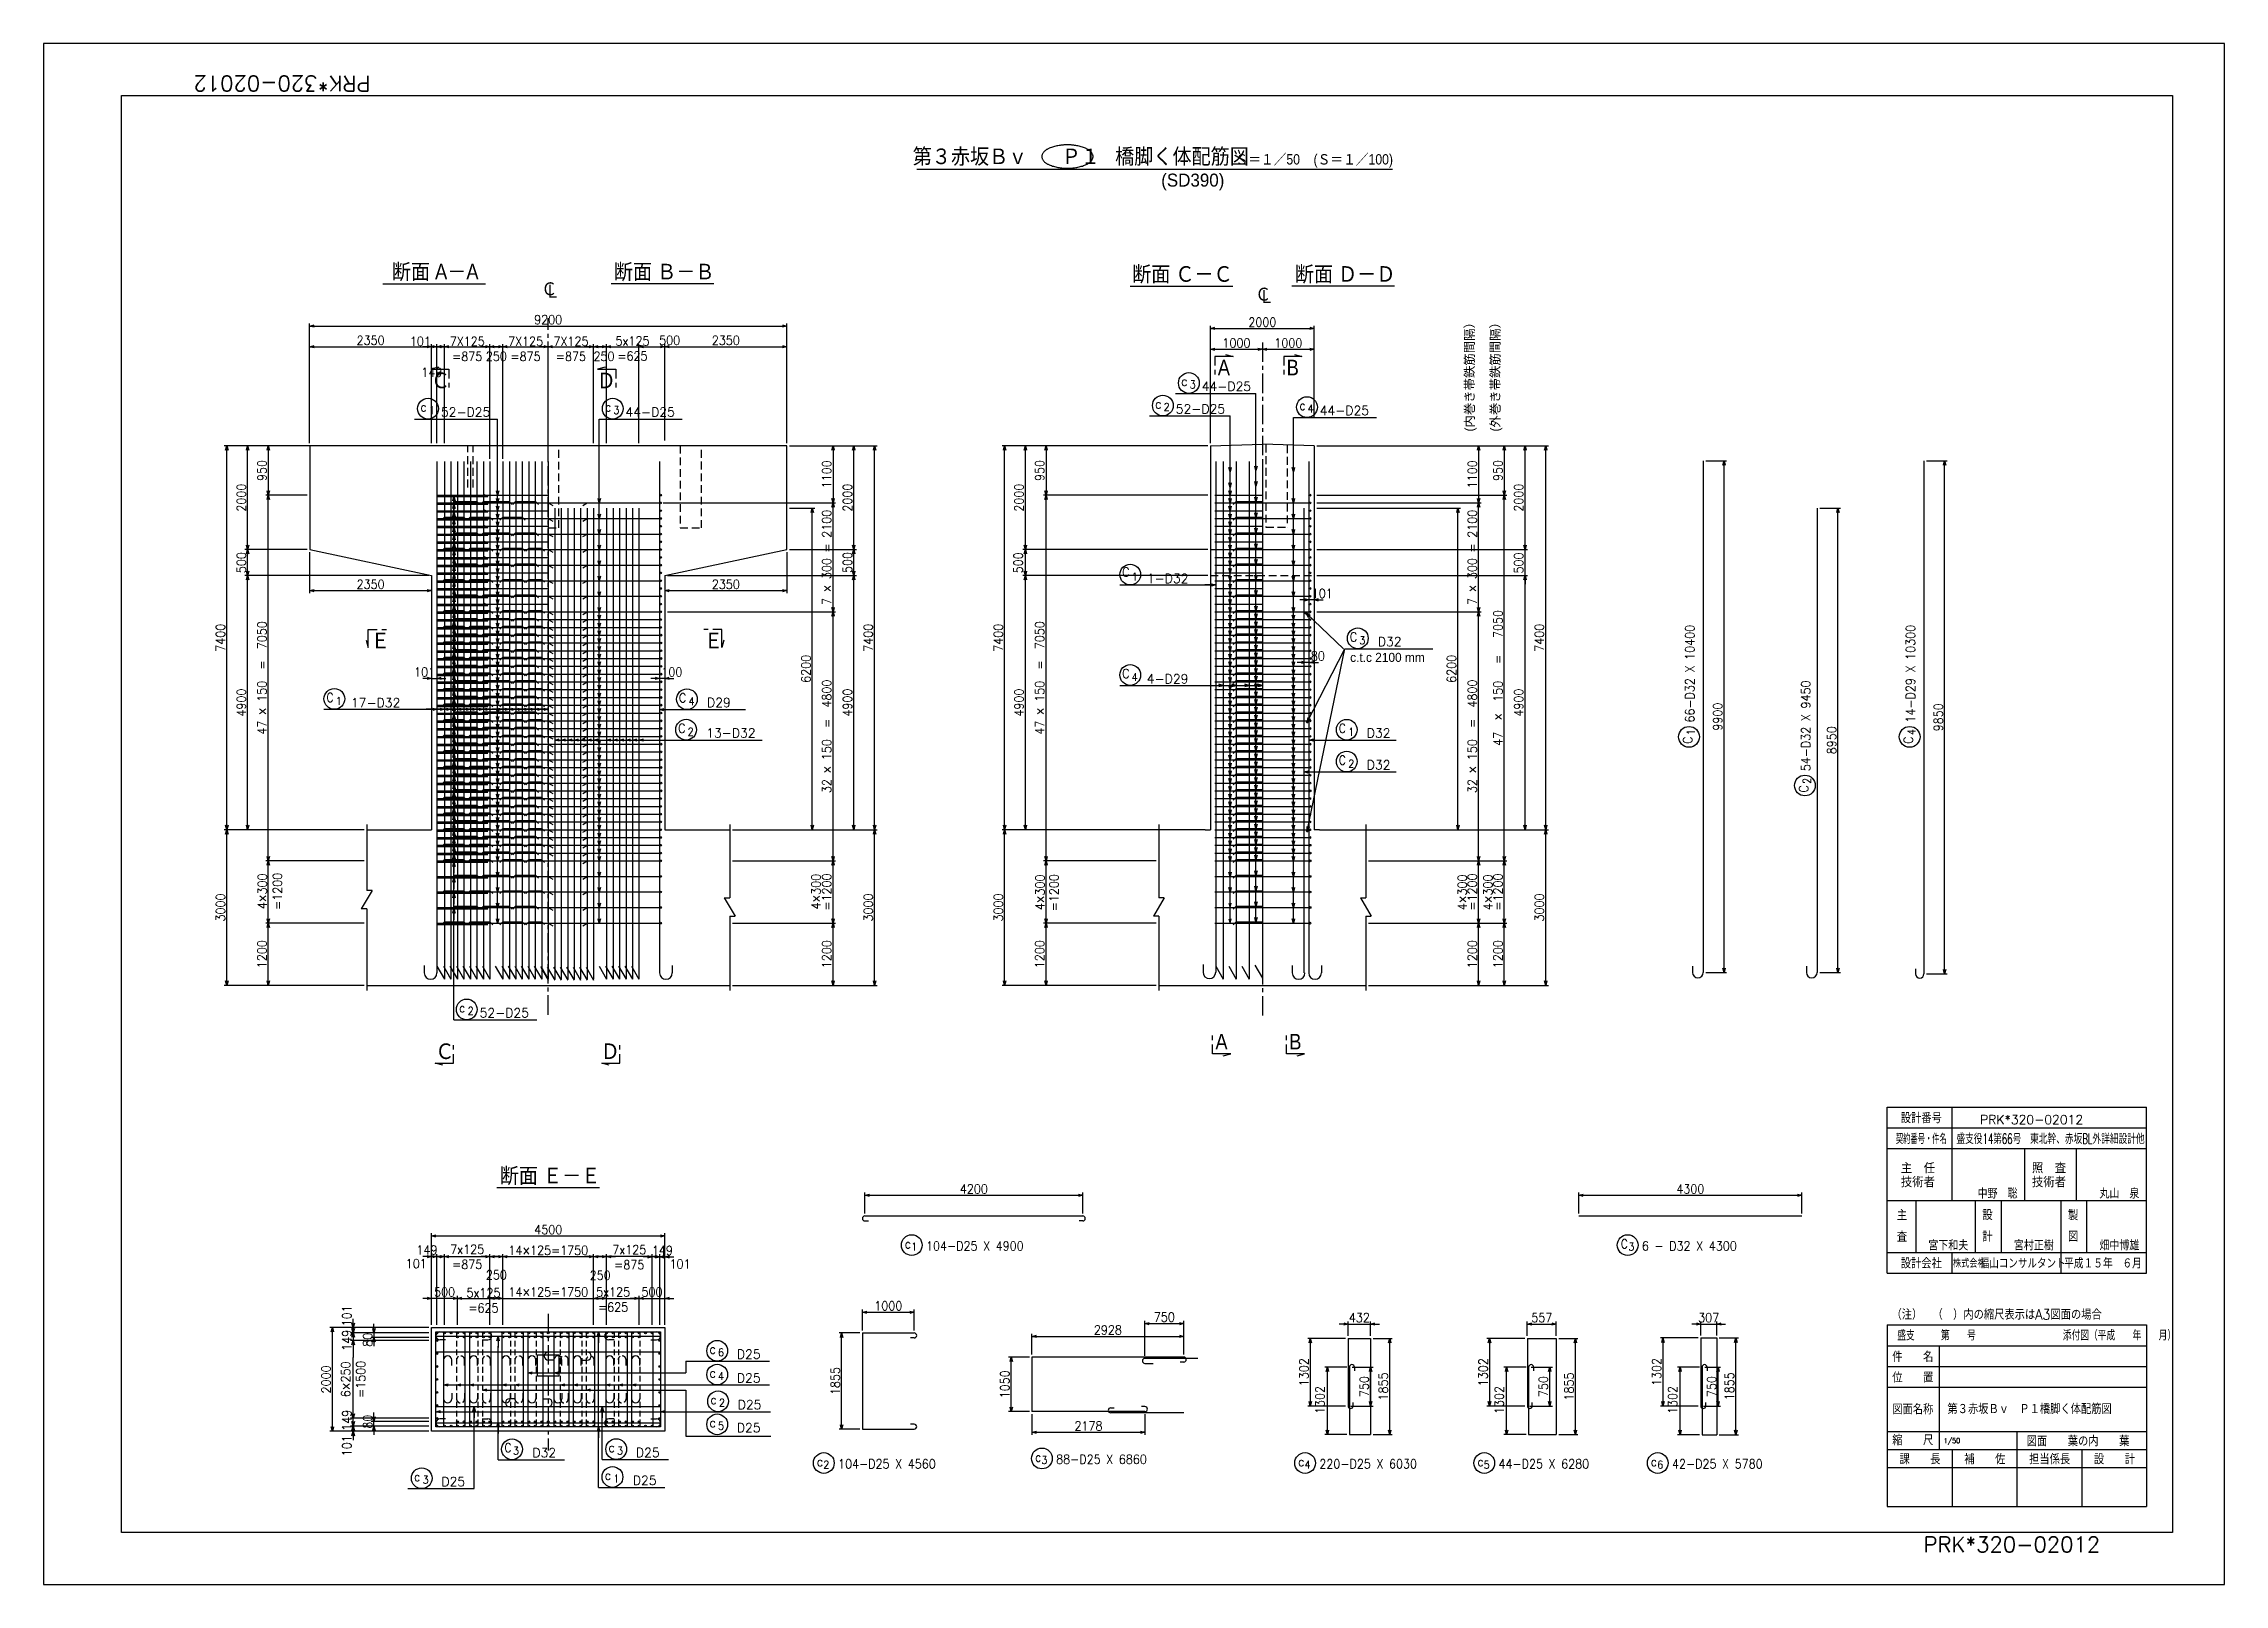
# Model space of a CAD drawing. Extents: x -12844 to 29206, y 115643 to 145343.
import ezdxf
from ezdxf.enums import TextEntityAlignment as Align

# ---------------------------------------------------------------- set-up
doc = ezdxf.new("R2010")
doc.units = 0
doc.header["$LTSCALE"] = 300
doc.header["$MEASUREMENT"] = 0
doc.linetypes.add('CENTER', pattern=[2, 1.25, -0.25, 0.25, -0.25])
doc.linetypes.add('HIDDEN', pattern=[0.375, 0.25, -0.125])
doc.layers.get('0').update_dxf_attribs({"linetype": 'CONTINUOUS'})
doc.layers.get('DEFPOINTS').update_dxf_attribs({"linetype": 'CONTINUOUS'})
for name, color, linetype in [('-記号', 2, 'CONTINUOUS'), ('タイトル', 3, 'CONTINUOUS'), ('丸ポチ', 2, 'CONTINUOUS'), ('寸法', 1, 'CONTINUOUS'), ('引き出し横', 1, 'CONTINUOUS'), ('引き出し縦', 1, 'CONTINUOUS'), ('文字', 3, 'CONTINUOUS'), ('枠', 7, 'CONTINUOUS'), ('柱主筋', 2, 'CONTINUOUS'), ('構造', 3, 'CONTINUOUS'), ('肋筋-0', 3, 'CONTINUOUS'), ('肋筋-1', 3, 'CONTINUOUS'), ('肋筋-2', 3, 'CONTINUOUS'), ('肋筋-3', 3, 'CONTINUOUS'), ('記号', 2, 'CONTINUOUS'), ('鉄筋材料', 3, 'CONTINUOUS'), ('ﾀｲﾄﾙ', 7, 'CONTINUOUS')]:
    doc.layers.add(name, color=color, linetype=linetype)
doc.styles.add('MS明朝', font='MS PMincho.ttf')
doc.styles.add('romans', font='ROMANS.shx', dxfattribs={"width": 0.9, "bigfont": 'EXTFONT.shx'})
doc.styles.get("Standard").update_dxf_attribs({"font": 'romans.shx', "bigfont": 'extfont.shx'})
doc.styles.add('STYLE1', font='romans.shx', dxfattribs={"bigfont": 'bigfont.shx'})
doc.styles.add('ｽﾀｲﾙ1', font='ROMANS.shx', dxfattribs={"bigfont": 'EXTFONT.shx'})
doc.dimstyles.new('ST-50', dxfattribs={"dimscale": 50, "dimtxt": 3.5, "dimasz": 1.7, "dimexe": 1, "dimexo": 1, "dimgap": 1, "dimtad": 0, "dimdec": 0, "dimzin": 0, "dimdsep": 46, "dimtxsty": 'romans', "dimblk": 'OPEN30', "dimcen": 1, "dimdle": 3, "dimclrd": 1, "dimclre": 1, "dimclrt": 3, "dimaunit": 1, "dimadec": 0, "dimazin": 0, "dimtfac": 1, "dimtdec": 0, "dimtix": 1, "dimtmove": 2, "dimatfit": 3, "dimldrblk": 'OPEN30', "dimfxl": 0, "dimtvp": 0.7, "dimtolj": 1, "dimtzin": 0, "dimarcsym": 0})
doc.dimstyles.new('矢', dxfattribs={"dimscale": 50, "dimtxt": 3.5, "dimasz": 1.7, "dimexe": 1, "dimexo": 0.7, "dimgap": 0.09, "dimtad": 0, "dimdec": 0, "dimzin": 0, "dimdsep": 46, "dimtxsty": 'romans', "dimblk": 'OPEN30', "dimcen": 1, "dimdle": 1, "dimclrd": 1, "dimclre": 1, "dimclrt": 3, "dimaunit": 1, "dimadec": 0, "dimazin": 0, "dimtfac": 1, "dimtdec": 0, "dimtix": 1, "dimtmove": 2, "dimatfit": 3, "dimldrblk": 'OPEN30', "dimfxl": 0, "dimtvp": 0.7, "dimtolj": 1, "dimtzin": 0, "dimarcsym": 0})

msp = doc.modelspace()

# ---------------------------------------------------------------- texts
at = {"layer": '-記号', "color": 2, "style": 'MS明朝', "width": 0.9}
msp.add_text('第３赤坂Ｂｖ\u3000   Ｐ１   橋脚く体配筋図', height=300, dxfattribs=at).set_placement((7155, 143020.3), align=Align.CENTER)
at = {"layer": 'タイトル', "color": 3}
msp.add_text('PRK*320-02012', height=300, rotation=180, dxfattribs=at).set_placement((-6544, 144724.8))
msp.add_text('PRK*320-02012', height=300, dxfattribs=at).set_placement((23406, 116261.9))
at = {"layer": '寸法', "color": 3, "linetype": 'Continuous', "style": 'romans', "width": 0.9}
for p in [(-8540.6, 129002.2), (2135.4, 128996), (6456, 128982.6), (14597.1, 128982.2), (15092, 128982.2)]:
    msp.add_text('4×300', height=175, rotation=90, dxfattribs=at).set_placement(p, align=Align.CENTER)
at = {"layer": '引き出し横', "color": 3, "style": 'ｽﾀｲﾙ1', "width": 0.9}
for s, height, p in [('C', 175, (7953.7, 135068.4)), ('1', 150, (8137.2, 134991.5)), ('C', 175, (7953.7, 133112.5)), ('4', 150, (8137.2, 133057.3)), ('C', 175, (-7392.4, 132651.1)), ('1', 150, (-7208.9, 132595.8)), ('C', 175, (-593.8, 132644.5)), ('4', 150, (-410.3, 132589.2)), ('C', 175, (-609.9, 132058)), ('2', 150, (-426.3, 132002.7)), ('C', 175, (12128, 132057)), ('1', 150, (12311.5, 132001.8)), ('C', 175, (12128, 131443.2)), ('2', 150, (12311.5, 131387.9)), ('C', 175, (-3960.2, 118190.5)), ('3', 150, (-3795.2, 118143.3)), ('c', 175, (-1951.3, 118193.4)), ('3', 150, (-1786.4, 118146.2)), ('c', 175, (-5701.6, 117632.5)), ('c', 175, (-2023.6, 117656.7)), ('1', 150, (-1858.7, 117609.5)), ('3', 150, (-5536.7, 117585.3))]:
    msp.add_text(s, height=height, dxfattribs=at).set_placement(p)
at = {"layer": '引き出し横', "color": 3, "style": 'romans'}
for s, p in [('1-D32', (8427.5, 134945.6)), ('4-D29', (8427.5, 133011.3)), ('17-D32', (-6918.6, 132549.8)), ('D29', (-52.4, 132554)), ('13-D32', (-68.5, 131967.5)), ('D32', (12669.4, 131966.5)), ('D32', (12669.4, 131352.7)), ('D32', (-3418.6, 118093.8)), ('D25', (-1423.7, 118096.7)), ('D25', (-5174, 117535.8)), ('D25', (-1482, 117560))]:
    msp.add_text(s, height=175, dxfattribs=at).set_placement(p)
at = {"layer": '引き出し縦', "color": 3, "style": 'ｽﾀｲﾙ1', "width": 0.9}
for s, height, p in [('c', 175, (9091, 138744.3)), ('3', 150, (9255.9, 138697.1)), ('c', 175, (-5580.1, 138250.2)), ('1', 150, (-5415.2, 138203)), ('c', 175, (-2018.4, 138250.2)), ('3', 150, (-1856.2, 138203)), ('c', 175, (8589.2, 138309.9)), ('2', 150, (8754.2, 138262.7)), ('c', 175, (11368.3, 138280.2)), ('4', 150, (11530.4, 138233)), ('C', 175, (12341.5, 133818.9)), ('3', 150, (12525.1, 133763.7)), ('c', 175, (-4833.7, 126669.8)), ('2', 150, (-4668.8, 126622.6)), ('c', 175, (-4, 120089)), ('6', 150, (160.9, 120041.8)), ('c', 175, (-4, 119630.3)), ('4', 150, (160.9, 119583.1)), ('c', 175, (12.8, 119115.8)), ('2', 150, (177.7, 119068.6)), ('c', 175, (-4, 118671.3)), ('5', 150, (160.9, 118624.1))]:
    msp.add_text(s, height=height, dxfattribs=at).set_placement(p)
at = {"layer": '引き出し縦', "color": 3}
for s, style, p in [('44-D25', 'romans', (9487.4, 138647.6)), ('52-D25', 'romans', (8985.6, 138213.2)), ('44-D25', 'romans', (11761.9, 138183.5)), ('52-D25', 'romans', (-5183.7, 138153.5)), ('44-D25', 'romans', (-1624.7, 138153.5)), ('D32', 'romans', (12882.9, 133728.4)), ('c.t.c 2100 mm', 'MS明朝', (12349.1, 133424.4)), ('52-D25', 'romans', (-4437.3, 126573.1)), ('D25', 'romans', (523.7, 119992.3)), ('D25', 'romans', (523.7, 119533.6)), ('D25', 'romans', (540.4, 119019.1)), ('D25', 'romans', (523.7, 118574.6))]:
    msp.add_text(s, height=175, dxfattribs=dict(at, style=style)).set_placement(p)
at = {"layer": '文字', "color": 3, "style": 'MS明朝'}
for s, p in [('(内巻き帯鉄筋間隔）', (14736.5, 137866.1)), ('(外巻き帯鉄筋間隔）', (15231.2, 137866.1))]:
    msp.add_text(s, height=175, rotation=90, dxfattribs=at).set_placement(p)
at = {"layer": '記号', "color": 2, "style": 'MS明朝', "width": 0.9}
msp.add_text('Ｓ＝１／50    (Ｓ＝１／100)', height=200, dxfattribs=at).set_placement((11656.3, 143012.5), align=Align.CENTER)
at = {"layer": '記号', "color": 2, "style": 'MS明朝'}
msp.add_text('(SD390)', height=250, dxfattribs=at).set_placement((8705.7, 142587))
at = {"layer": '記号', "style": 'MS明朝', "width": 0.9}
for s, p in [('断面 A－A', (-5294.1, 140798.3)), ('断面 Ｂ－Ｂ', (-879.2, 140798.3)), ('断面 Ｃ－Ｃ', (9113.7, 140752.4)), ('断面 Ｄ－Ｄ', (12251, 140752.4)), ('断面 Ｅ－Ｅ', (-3079.3, 123373.4))]:
    msp.add_text(s, height=300, dxfattribs=at).set_placement(p, align=Align.CENTER)
for s, height, p in [('Ｃ', 250, (-3248.3, 140491.7)), ('Ｌ', 250, (-3187, 140447.4)), ('Ｃ', 250, (10518, 140388)), ('Ｌ', 250, (10579.3, 140343.7)), ('A', 300, (9796.2, 138949.5)), ('B', 300, (11124, 138949.5)), ('Ｃ', 300, (-5373.7, 138700.1)), ('Ｄ', 300, (-2180.8, 138700.1)), ('Ｅ', 300, (-6535.1, 133688.8)), ('Ｅ', 300, (-112.8, 133688.8)), ('A', 300, (9750.2, 125953.8)), ('B', 300, (11174, 125953.8)), ('Ｃ', 300, (-5292.3, 125769.9)), ('Ｄ', 300, (-2103.7, 125769.9))]:
    msp.add_text(s, height=height, dxfattribs=at).set_placement(p)
at = {"layer": '鉄筋材料', "style": 'romans', "width": 0.9}
for s, p in [('66-D32 X 10400', (18986.5, 132255)), ('14-D29 X 10300', (23240.9, 132255)), ('54-D32 X 9450', (21221.9, 131317.2))]:
    msp.add_text(s, height=175, rotation=90, dxfattribs=at).set_placement(p)
at = {"layer": '鉄筋材料', "color": 3, "style": 'ｽﾀｲﾙ1', "width": 0.9}
for s, height, p in [('1', 150, (18994, 132011.4)), ('4', 150, (23248.3, 132011.4)), ('C', 175, (18945.1, 131845.5)), ('C', 175, (23199.5, 131845.5)), ('C', 175, (21180.5, 130907.8)), ('2', 150, (21229.3, 131073.7))]:
    msp.add_text(s, height=height, rotation=90, dxfattribs=at).set_placement(p)
for s, height, p in [('c', 175, (3760.9, 122120.4)), ('1', 150, (3885.9, 122076.7)), ('C', 175, (17564.9, 122120.4)), ('3', 150, (17714.9, 122076.7)), ('c', 175, (2065.6, 117919.4)), ('2', 150, (2190.6, 117875.7)), ('c', 175, (6271.2, 118007.4)), ('3', 150, (6396.2, 117963.7)), ('c', 175, (11345, 117919.4)), ('4', 150, (11470, 117875.7)), ('c', 175, (14800.6, 117919.4)), ('5', 150, (14925.6, 117875.7)), ('c', 175, (18144.8, 117919.4)), ('6', 150, (18269.8, 117875.7))]:
    msp.add_text(s, height=height, dxfattribs=at).set_placement(p)
at = {"layer": '鉄筋材料', "style": 'romans', "width": 0.9}
for s, p in [('104-D25 X 4900', (4170.3, 122079.1)), ('6 - D32 X 4300', (17974.4, 122079.1)), ('104-D25 X 4560', (2475, 117878.1)), ('88-D25 X 6860', (6680.7, 117966)), ('220-D25 X 6030', (11754.5, 117878.1)), ('44-D25 X 6280', (15210.1, 117878.1)), ('42-D25 X 5780', (18554.2, 117878.1))]:
    msp.add_text(s, height=175, dxfattribs=at).set_placement(p)
at = {"layer": 'ﾀｲﾄﾙ', "color": 3, "ltscale": 100, "style": 'STYLE1'}
for s, height, width, p in [('設計番号', 200, 0.9, (23362.5, 124642.8)), ('契約番号・件名', 200, 0.5, (23362.5, 124242.8)), ('盛支役14第66号\u3000東北幹、赤坂BL外詳細設計他', 200, 0.6, (25854.2, 124242.8)), ('主', 200, 0.9, (22988.9, 122770.9)), ('設', 200, 0.9, (24638.9, 122770.9)), ('製', 200, 0.9, (26288.9, 122770.9)), ('査', 200, 0.9, (22988.9, 122356.1)), ('計', 200, 0.9, (24638.9, 122356.1)), ('図', 200, 0.9, (26288.9, 122356.1)), ('設計会社', 200, 0.9, (23362.5, 121842.8)), ('平成１５年\u3000６月', 200, 0.75, (26864.4, 121842.8)), ('株式会社', 150, 0.75, (24286.8, 121842.8)), ('福山コンサルタント', 175, 0.75, (25316.4, 121842.8))]:
    msp.add_text(s, height=height, dxfattribs=dict(at, width=width)).set_placement(p, align=Align.MIDDLE)
for s, height, p in [('PRK*320-02012', 175, (25489.3, 124602.4)), ('主\u3000任', 200, (23297.1, 123677.8)), ('照\u3000査', 200, (25824.2, 123677.8)), ('技術者', 200, (23297.1, 123407.8)), ('中野\u3000聡', 175, (24832.1, 123188.6)), ('技術者', 200, (25824.2, 123407.8)), ('丸山\u3000泉', 175, (27182.1, 123188.6)), ('宮下和夫', 175, (23882.1, 122188.6)), ('宮村正樹', 175, (25532.1, 122188.6)), ('畑中博雄', 175, (27182.1, 122188.6))]:
    msp.add_text(s, height=height, dxfattribs=at).set_placement(p, align=Align.MIDDLE)
for s, height, width, p in [('（注）\u3000（\u3000）内の縮尺表示はA3図面の場合', 200, 0.9, (22786.4, 120745.4)), ('盛支\u3000\u3000\u3000第\u3000\u3000号\u3000\u3000\u3000\u3000\u3000\u3000\u3000\u3000\u3000\u3000添付図（平成\u3000\u3000年\u3000\u3000月）', 200, 0.6, (22899.2, 120344.1)), ('件\u3000\u3000名', 200, 0.9, (22802.1, 119931)), ('位\u3000\u3000置', 200, 0.9, (22802.1, 119531)), ('図面名称', 200, 0.9, (22802.1, 118918)), ('第３赤坂Ｂｖ\u3000Ｐ１橋脚く体配筋図', 200, 0.9, (23866, 118924.6)), ('縮\u3000\u3000尺', 200, 0.9, (22802.1, 118324.4)), ('課\u3000\u3000長', 200, 0.9, (22940.6, 117957.7)), ('1/50 ', 100, 0.9, (23795.3, 118363.4)), ('補\u3000\u3000佐', 200, 0.9, (24190.6, 117957.7)), ('図面\u3000\u3000葉の内\u3000\u3000葉', 200, 0.9, (25394.1, 118304.6)), ('担当係長', 200, 0.9, (25440.6, 117957.7)), ('設\u3000\u3000計', 200, 0.9, (26690.6, 117957.7))]:
    msp.add_text(s, height=height, dxfattribs=dict(at, width=width)).set_placement(p)

# ---------------------------------------------------------------- blocks, each defined once
blk = doc.blocks.new('_Open30')
at = {"color": 0, "lineweight": -2}
for p, q in [((-1, 0.27), (0, 0)), ((0, 0), (-1, -0.27)), ((0, 0), (-1, 0))]:
    blk.add_line(p, q, dxfattribs=at)
blk = doc.blocks.new('*D1')
at = {"layer": 'DEFPOINTS', "color": 0, "linetype": 'Continuous'}
for p in [(-7714, 135590), (-5364, 135090), (-5364, 134798)]:
    blk.add_point(p, dxfattribs=at)
at = {"layer": '寸法', "color": 1, "linetype": 'Continuous', "lineweight": -2}
for p, q in [((-7714, 135540), (-7714, 134748)), ((-5364, 135040), (-5364, 134748)), ((-7629, 134798), (-5449, 134798))]:
    blk.add_line(p, q, dxfattribs=at)
at = {"layer": '寸法', "color": 1, "linetype": 'Continuous', "lineweight": -2, "xscale": 85, "yscale": 85, "zscale": 85, "rotation": 180}
blk.add_blockref('_Open30', (-7714, 134798), dxfattribs=at)
at = {"layer": '寸法', "color": 1, "linetype": 'Continuous', "lineweight": -2, "xscale": 85, "yscale": 85, "zscale": 85}
blk.add_blockref('_Open30', (-5364, 134798), dxfattribs=at)
at = {"layer": '寸法', "color": 3, "linetype": 'Continuous', "insert": (-6539, 134920), "char_height": 175, "attachment_point": 5, "style": 'romans'}
blk.add_mtext('\\A1;2350', dxfattribs=at)
blk = doc.blocks.new('*D2')
at = {"layer": 'DEFPOINTS', "color": 0, "linetype": 'Continuous'}
for p in [(1486, 139899), (-7714, 137590), (1486, 137590)]:
    blk.add_point(p, dxfattribs=at)
at = {"layer": '寸法', "color": 1, "linetype": 'Continuous', "lineweight": -2}
for p, q in [((-7714, 137640), (-7714, 139949)), ((-7629, 139899), (1401, 139899)), ((1486, 137640), (1486, 139949))]:
    blk.add_line(p, q, dxfattribs=at)
at = {"layer": '寸法', "color": 1, "linetype": 'Continuous', "lineweight": -2, "xscale": 85, "yscale": 85, "zscale": 85, "rotation": 180}
blk.add_blockref('_Open30', (-7714, 139899), dxfattribs=at)
at = {"layer": '寸法', "color": 1, "linetype": 'Continuous', "lineweight": -2, "xscale": 85, "yscale": 85, "zscale": 85}
blk.add_blockref('_Open30', (1486, 139899), dxfattribs=at)
at = {"layer": '寸法', "color": 3, "linetype": 'Continuous', "insert": (-3114, 140022), "char_height": 175, "attachment_point": 5, "style": 'romans'}
blk.add_mtext('\\A1;9200', dxfattribs=at)
blk = doc.blocks.new('*D3')
at = {"layer": 'DEFPOINTS', "color": 0, "linetype": 'Continuous'}
for p in [(-8911, 135590), (-7714, 135590), (-5364, 135090)]:
    blk.add_point(p, dxfattribs=at)
at = {"layer": '寸法', "color": 1, "linetype": 'Continuous', "lineweight": -2}
for p, q in [((-7764, 135590), (-8961, 135590)), ((-8911, 135175), (-8911, 135505)), ((-5414, 135090), (-8961, 135090))]:
    blk.add_line(p, q, dxfattribs=at)
at = {"layer": '寸法', "color": 1, "linetype": 'Continuous', "lineweight": -2, "xscale": 85, "yscale": 85, "zscale": 85}
for p, rotation in [((-8911, 135590), 90), ((-8911, 135090), 270)]:
    blk.add_blockref('_Open30', p, dxfattribs=dict(at, rotation=rotation))
at = {"layer": '寸法', "color": 3, "linetype": 'Continuous', "insert": (-9033, 135339), "char_height": 175, "attachment_point": 5, "rotation": 90, "style": 'romans'}
blk.add_mtext('\\A1;500', dxfattribs=at)
blk = doc.blocks.new('*D4')
at = {"layer": 'DEFPOINTS', "color": 0, "linetype": 'Continuous'}
for p in [(-8511, 128390), (-6614, 128390), (-6614, 127190)]:
    blk.add_point(p, dxfattribs=at)
at = {"layer": '寸法', "color": 1, "linetype": 'Continuous', "lineweight": -2}
for p, q in [((-6664, 128390), (-8561, 128390)), ((-8511, 127275), (-8511, 128305)), ((-6664, 127190), (-8561, 127190))]:
    blk.add_line(p, q, dxfattribs=at)
at = {"layer": '寸法', "color": 1, "linetype": 'Continuous', "lineweight": -2, "xscale": 85, "yscale": 85, "zscale": 85}
for p, rotation in [((-8511, 128390), 90), ((-8511, 127190), 270)]:
    blk.add_blockref('_Open30', p, dxfattribs=dict(at, rotation=rotation))
at = {"layer": '寸法', "color": 3, "linetype": 'Continuous', "insert": (-8633, 127790), "char_height": 175, "attachment_point": 5, "rotation": 90, "style": 'romans'}
blk.add_mtext('\\A1;1200', dxfattribs=at)
blk = doc.blocks.new('*D5')
at = {"layer": 'DEFPOINTS', "color": 0, "linetype": 'Continuous'}
for p in [(-8511, 129590), (-6614, 129590), (-6614, 128390)]:
    blk.add_point(p, dxfattribs=at)
at = {"layer": '寸法', "color": 1, "linetype": 'Continuous', "lineweight": -2}
for p, q in [((-6664, 129590), (-8561, 129590)), ((-8511, 128475), (-8511, 129505)), ((-6664, 128390), (-8561, 128390))]:
    blk.add_line(p, q, dxfattribs=at)
at = {"layer": '寸法', "color": 1, "linetype": 'Continuous', "lineweight": -2, "xscale": 85, "yscale": 85, "zscale": 85}
for p, rotation in [((-8511, 129590), 90), ((-8511, 128390), 270)]:
    blk.add_blockref('_Open30', p, dxfattribs=dict(at, rotation=rotation))
at = {"layer": '寸法', "color": 3, "linetype": 'Continuous', "insert": (-8335, 129002), "char_height": 175, "attachment_point": 5, "rotation": 90, "style": 'romans'}
blk.add_mtext('\\A1;=1200', dxfattribs=at)
blk = doc.blocks.new('*D6')
at = {"layer": 'DEFPOINTS', "color": 0, "linetype": 'Continuous'}
for p in [(-8911, 135090), (-5364, 135090), (-6614, 130190)]:
    blk.add_point(p, dxfattribs=at)
at = {"layer": '寸法', "color": 1, "linetype": 'Continuous', "lineweight": -2}
for p, q in [((-5414, 135090), (-8961, 135090)), ((-8911, 130275), (-8911, 135005)), ((-6664, 130190), (-8961, 130190))]:
    blk.add_line(p, q, dxfattribs=at)
at = {"layer": '寸法', "color": 1, "linetype": 'Continuous', "lineweight": -2, "xscale": 85, "yscale": 85, "zscale": 85}
for p, rotation in [((-8911, 135090), 90), ((-8911, 130190), 270)]:
    blk.add_blockref('_Open30', p, dxfattribs=dict(at, rotation=rotation))
at = {"layer": '寸法', "color": 3, "linetype": 'Continuous', "insert": (-9033, 132640), "char_height": 175, "attachment_point": 5, "rotation": 90, "style": 'romans'}
blk.add_mtext('\\A1;4900', dxfattribs=at)
blk = doc.blocks.new('*D7')
at = {"layer": 'DEFPOINTS', "color": 0, "linetype": 'Continuous'}
for p in [(-9311, 130190), (-6614, 130190), (-6614, 127190)]:
    blk.add_point(p, dxfattribs=at)
at = {"layer": '寸法', "color": 1, "linetype": 'Continuous', "lineweight": -2}
for p, q in [((-6664, 130190), (-9361, 130190)), ((-9311, 127275), (-9311, 130105)), ((-6664, 127190), (-9361, 127190))]:
    blk.add_line(p, q, dxfattribs=at)
at = {"layer": '寸法', "color": 1, "linetype": 'Continuous', "lineweight": -2, "xscale": 85, "yscale": 85, "zscale": 85}
for p, rotation in [((-9311, 130190), 90), ((-9311, 127190), 270)]:
    blk.add_blockref('_Open30', p, dxfattribs=dict(at, rotation=rotation))
at = {"layer": '寸法', "color": 3, "linetype": 'Continuous', "insert": (-9433, 128690), "char_height": 175, "attachment_point": 5, "rotation": 90, "style": 'romans'}
blk.add_mtext('\\A1;3000', dxfattribs=at)
blk = doc.blocks.new('*D8')
at = {"layer": 'DEFPOINTS', "color": 0, "linetype": 'Continuous'}
for p in [(-9311, 137590), (-7664, 137590), (-6614, 130190)]:
    blk.add_point(p, dxfattribs=at)
at = {"layer": '寸法', "color": 1, "linetype": 'Continuous', "lineweight": -2}
for p, q in [((-7714, 137590), (-9361, 137590)), ((-9311, 130275), (-9311, 137505)), ((-6664, 130190), (-9361, 130190))]:
    blk.add_line(p, q, dxfattribs=at)
at = {"layer": '寸法', "color": 1, "linetype": 'Continuous', "lineweight": -2, "xscale": 85, "yscale": 85, "zscale": 85}
for p, rotation in [((-9311, 137590), 90), ((-9311, 130190), 270)]:
    blk.add_blockref('_Open30', p, dxfattribs=dict(at, rotation=rotation))
at = {"layer": '寸法', "color": 3, "linetype": 'Continuous', "insert": (-9433, 133890), "char_height": 175, "attachment_point": 5, "rotation": 90, "style": 'romans'}
blk.add_mtext('\\A1;7400', dxfattribs=at)
blk = doc.blocks.new('*D9')
at = {"layer": 'DEFPOINTS', "color": 0, "linetype": 'Continuous'}
for p in [(-8511, 136640), (-7714, 136640), (-6614, 129590)]:
    blk.add_point(p, dxfattribs=at)
at = {"layer": '寸法', "color": 1, "linetype": 'Continuous', "lineweight": -2}
for p, q in [((-7764, 136640), (-8561, 136640)), ((-8511, 129675), (-8511, 136555)), ((-6664, 129590), (-8561, 129590))]:
    blk.add_line(p, q, dxfattribs=at)
at = {"layer": '寸法', "color": 1, "linetype": 'Continuous', "lineweight": -2, "xscale": 85, "yscale": 85, "zscale": 85}
for p, rotation in [((-8511, 136640), 90), ((-8511, 129590), 270)]:
    blk.add_blockref('_Open30', p, dxfattribs=dict(at, rotation=rotation))
at = {"layer": '寸法', "color": 3, "linetype": 'Continuous', "insert": (-8633, 133115), "char_height": 175, "attachment_point": 5, "rotation": 90, "style": 'romans'}
blk.add_mtext('\\A1;47 × 150  =  7050', dxfattribs=at)
blk = doc.blocks.new('*D10')
at = {"layer": 'DEFPOINTS', "color": 0, "linetype": 'Continuous'}
for p in [(-8911, 137590), (-7664, 137590), (-7714, 135590)]:
    blk.add_point(p, dxfattribs=at)
at = {"layer": '寸法', "color": 1, "linetype": 'Continuous', "lineweight": -2}
for p, q in [((-7714, 137590), (-8961, 137590)), ((-8911, 135675), (-8911, 137505)), ((-7764, 135590), (-8961, 135590))]:
    blk.add_line(p, q, dxfattribs=at)
at = {"layer": '寸法', "color": 1, "linetype": 'Continuous', "lineweight": -2, "xscale": 85, "yscale": 85, "zscale": 85}
for p, rotation in [((-8911, 137590), 90), ((-8911, 135590), 270)]:
    blk.add_blockref('_Open30', p, dxfattribs=dict(at, rotation=rotation))
at = {"layer": '寸法', "color": 3, "linetype": 'Continuous', "insert": (-9033, 136590), "char_height": 175, "attachment_point": 5, "rotation": 90, "style": 'romans'}
blk.add_mtext('\\A1;2000', dxfattribs=at)
blk = doc.blocks.new('*D11')
at = {"layer": 'DEFPOINTS', "color": 0, "linetype": 'Continuous'}
for p in [(11656, 135090), (15721, 135090), (14106, 130190)]:
    blk.add_point(p, dxfattribs=at)
at = {"layer": '寸法', "color": 1, "linetype": 'Continuous', "lineweight": -2}
for p, q in [((11706, 135090), (15771, 135090)), ((15721, 130275), (15721, 135005)), ((14156, 130190), (15771, 130190))]:
    blk.add_line(p, q, dxfattribs=at)
at = {"layer": '寸法', "color": 1, "linetype": 'Continuous', "lineweight": -2, "xscale": 85, "yscale": 85, "zscale": 85}
for p, rotation in [((15721, 135090), 90), ((15721, 130190), 270)]:
    blk.add_blockref('_Open30', p, dxfattribs=dict(at, rotation=rotation))
at = {"layer": '寸法', "color": 3, "linetype": 'Continuous', "insert": (15598, 132640), "char_height": 175, "attachment_point": 5, "rotation": 90, "style": 'romans'}
blk.add_mtext('\\A1;4900', dxfattribs=at)
blk = doc.blocks.new('*D12')
at = {"layer": 'DEFPOINTS', "color": 0, "linetype": 'Continuous'}
for p in [(12702, 128390), (14826, 128390), (14106, 127190)]:
    blk.add_point(p, dxfattribs=at)
at = {"layer": '寸法', "color": 1, "linetype": 'Continuous', "lineweight": -2}
for p, q in [((12752, 128390), (14876, 128390)), ((14826, 127275), (14826, 128305)), ((14156, 127190), (14876, 127190))]:
    blk.add_line(p, q, dxfattribs=at)
at = {"layer": '寸法', "color": 1, "linetype": 'Continuous', "lineweight": -2, "xscale": 85, "yscale": 85, "zscale": 85}
for p, rotation in [((14826, 128390), 90), ((14826, 127190), 270)]:
    blk.add_blockref('_Open30', p, dxfattribs=dict(at, rotation=rotation))
at = {"layer": '寸法', "color": 3, "linetype": 'Continuous', "insert": (14703, 127790), "char_height": 175, "attachment_point": 5, "rotation": 90, "style": 'romans'}
blk.add_mtext('\\A1;1200', dxfattribs=at)
blk = doc.blocks.new('*D13')
at = {"layer": 'DEFPOINTS', "color": 0, "linetype": 'Continuous'}
for p in [(12652, 129590), (14826, 129590), (12652, 128390)]:
    blk.add_point(p, dxfattribs=at)
at = {"layer": '寸法', "color": 1, "linetype": 'Continuous', "lineweight": -2}
for p, q in [((12702, 129590), (14876, 129590)), ((14826, 128475), (14826, 129505)), ((12702, 128390), (14876, 128390))]:
    blk.add_line(p, q, dxfattribs=at)
at = {"layer": '寸法', "color": 1, "linetype": 'Continuous', "lineweight": -2, "xscale": 85, "yscale": 85, "zscale": 85}
for p, rotation in [((14826, 129590), 90), ((14826, 128390), 270)]:
    blk.add_blockref('_Open30', p, dxfattribs=dict(at, rotation=rotation))
at = {"layer": '寸法', "color": 3, "linetype": 'Continuous', "insert": (14703, 128990), "char_height": 175, "attachment_point": 5, "rotation": 90, "style": 'romans'}
blk.add_mtext('\\A1;=1200', dxfattribs=at)
blk = doc.blocks.new('*D14')
at = {"layer": 'DEFPOINTS', "color": 0, "linetype": 'Continuous'}
for p in [(12702, 128390), (15321, 128390), (12652, 127190)]:
    blk.add_point(p, dxfattribs=at)
at = {"layer": '寸法', "color": 1, "linetype": 'Continuous', "lineweight": -2}
for p, q in [((12752, 128390), (15371, 128390)), ((15321, 127275), (15321, 128305)), ((12702, 127190), (15371, 127190))]:
    blk.add_line(p, q, dxfattribs=at)
at = {"layer": '寸法', "color": 1, "linetype": 'Continuous', "lineweight": -2, "xscale": 85, "yscale": 85, "zscale": 85}
for p, rotation in [((15321, 128390), 90), ((15321, 127190), 270)]:
    blk.add_blockref('_Open30', p, dxfattribs=dict(at, rotation=rotation))
at = {"layer": '寸法', "color": 3, "linetype": 'Continuous', "insert": (15198, 127790), "char_height": 175, "attachment_point": 5, "rotation": 90, "style": 'romans'}
blk.add_mtext('\\A1;1200', dxfattribs=at)
blk = doc.blocks.new('*D15')
at = {"layer": 'DEFPOINTS', "color": 0, "linetype": 'Continuous'}
for p in [(12652, 129590), (15321, 129590), (12652, 128390)]:
    blk.add_point(p, dxfattribs=at)
at = {"layer": '寸法', "color": 1, "linetype": 'Continuous', "lineweight": -2}
for p, q in [((12702, 129590), (15371, 129590)), ((15321, 128475), (15321, 129505)), ((12702, 128390), (15371, 128390))]:
    blk.add_line(p, q, dxfattribs=at)
at = {"layer": '寸法', "color": 1, "linetype": 'Continuous', "lineweight": -2, "xscale": 85, "yscale": 85, "zscale": 85}
for p, rotation in [((15321, 129590), 90), ((15321, 128390), 270)]:
    blk.add_blockref('_Open30', p, dxfattribs=dict(at, rotation=rotation))
at = {"layer": '寸法', "color": 3, "linetype": 'Continuous', "insert": (15198, 128990), "char_height": 175, "attachment_point": 5, "rotation": 90, "style": 'romans'}
blk.add_mtext('\\A1;=1200', dxfattribs=at)
blk = doc.blocks.new('*D16')
at = {"layer": 'DEFPOINTS', "color": 0, "linetype": 'Continuous'}
for p in [(11656, 135590), (15721, 135590), (11656, 135090)]:
    blk.add_point(p, dxfattribs=at)
at = {"layer": '寸法', "color": 1, "linetype": 'Continuous', "lineweight": -2}
for p, q in [((11706, 135590), (15771, 135590)), ((15721, 135675), (15721, 135760)), ((15721, 135090), (15721, 135590)), ((11706, 135090), (15771, 135090)), ((15721, 135005), (15721, 134920))]:
    blk.add_line(p, q, dxfattribs=at)
at = {"layer": '寸法', "color": 1, "linetype": 'Continuous', "lineweight": -2, "xscale": 85, "yscale": 85, "zscale": 85}
for p, rotation in [((15721, 135590), 270), ((15721, 135090), 90)]:
    blk.add_blockref('_Open30', p, dxfattribs=dict(at, rotation=rotation))
at = {"layer": '寸法', "color": 3, "linetype": 'Continuous', "insert": (15598, 135331), "char_height": 175, "attachment_point": 5, "rotation": 90, "style": 'romans'}
blk.add_mtext('\\A1;500', dxfattribs=at)
blk = doc.blocks.new('*D17')
at = {"layer": 'DEFPOINTS', "color": 0, "linetype": 'Continuous'}
for p in [(11656, 134390), (14826, 134390), (12652, 129590)]:
    blk.add_point(p, dxfattribs=at)
at = {"layer": '寸法', "color": 1, "linetype": 'Continuous', "lineweight": -2}
for p, q in [((11706, 134390), (14876, 134390)), ((14826, 129675), (14826, 134305)), ((12702, 129590), (14876, 129590))]:
    blk.add_line(p, q, dxfattribs=at)
at = {"layer": '寸法', "color": 1, "linetype": 'Continuous', "lineweight": -2, "xscale": 85, "yscale": 85, "zscale": 85}
for p, rotation in [((14826, 134390), 90), ((14826, 129590), 270)]:
    blk.add_blockref('_Open30', p, dxfattribs=dict(at, rotation=rotation))
at = {"layer": '寸法', "color": 3, "linetype": 'Continuous', "insert": (14703, 131990), "char_height": 175, "attachment_point": 5, "rotation": 90, "style": 'romans'}
blk.add_mtext('\\A1;32 × 150  =  4800', dxfattribs=at)
blk = doc.blocks.new('*D18')
at = {"layer": 'DEFPOINTS', "color": 0, "linetype": 'Continuous'}
for p in [(11656, 136640), (15321, 136640), (12652, 129590)]:
    blk.add_point(p, dxfattribs=at)
at = {"layer": '寸法', "color": 1, "linetype": 'Continuous', "lineweight": -2}
for p, q in [((11706, 136640), (15371, 136640)), ((15321, 129675), (15321, 136555)), ((12702, 129590), (15371, 129590))]:
    blk.add_line(p, q, dxfattribs=at)
at = {"layer": '寸法', "color": 1, "linetype": 'Continuous', "lineweight": -2, "xscale": 85, "yscale": 85, "zscale": 85}
for p, rotation in [((15321, 136640), 90), ((15321, 129590), 270)]:
    blk.add_blockref('_Open30', p, dxfattribs=dict(at, rotation=rotation))
at = {"layer": '寸法', "color": 3, "linetype": 'Continuous', "insert": (15198, 133115), "char_height": 175, "attachment_point": 5, "rotation": 90, "style": 'romans'}
blk.add_mtext('\\A1;47  ×  150   =   7050', dxfattribs=at)
blk = doc.blocks.new('*D19')
at = {"layer": 'DEFPOINTS', "color": 0, "linetype": 'Continuous'}
for p in [(11656, 137590), (15721, 137590), (11656, 135590)]:
    blk.add_point(p, dxfattribs=at)
at = {"layer": '寸法', "color": 1, "linetype": 'Continuous', "lineweight": -2}
for p, q in [((11706, 137590), (15771, 137590)), ((15721, 135675), (15721, 137505)), ((11706, 135590), (15771, 135590))]:
    blk.add_line(p, q, dxfattribs=at)
at = {"layer": '寸法', "color": 1, "linetype": 'Continuous', "lineweight": -2, "xscale": 85, "yscale": 85, "zscale": 85}
for p, rotation in [((15721, 137590), 90), ((15721, 135590), 270)]:
    blk.add_blockref('_Open30', p, dxfattribs=dict(at, rotation=rotation))
at = {"layer": '寸法', "color": 3, "linetype": 'Continuous', "insert": (15598, 136590), "char_height": 175, "attachment_point": 5, "rotation": 90, "style": 'romans'}
blk.add_mtext('\\A1;2000', dxfattribs=at)
blk = doc.blocks.new('*D20')
at = {"layer": 'DEFPOINTS', "color": 0, "linetype": 'Continuous'}
for p in [(11656, 137590), (16121, 137590), (11756, 130190)]:
    blk.add_point(p, dxfattribs=at)
at = {"layer": '寸法', "color": 1, "linetype": 'Continuous', "lineweight": -2}
for p, q in [((11706, 137590), (16171, 137590)), ((16121, 130275), (16121, 137505)), ((11806, 130190), (16171, 130190))]:
    blk.add_line(p, q, dxfattribs=at)
at = {"layer": '寸法', "color": 1, "linetype": 'Continuous', "lineweight": -2, "xscale": 85, "yscale": 85, "zscale": 85}
for p, rotation in [((16121, 137590), 90), ((16121, 130190), 270)]:
    blk.add_blockref('_Open30', p, dxfattribs=dict(at, rotation=rotation))
at = {"layer": '寸法', "color": 3, "linetype": 'Continuous', "insert": (15998, 133890), "char_height": 175, "attachment_point": 5, "rotation": 90, "style": 'romans'}
blk.add_mtext('\\A1;7400', dxfattribs=at)
blk = doc.blocks.new('*D21')
at = {"layer": 'DEFPOINTS', "color": 0, "linetype": 'Continuous'}
for p in [(2543, 120489), (2943, 120489), (2943, 118634)]:
    blk.add_point(p, dxfattribs=at)
at = {"layer": '寸法', "color": 1, "linetype": 'Continuous', "lineweight": -2}
for p, q in [((2893, 120489), (2493, 120489)), ((2543, 118719), (2543, 120404)), ((2893, 118634), (2493, 118634))]:
    blk.add_line(p, q, dxfattribs=at)
at = {"layer": '寸法', "color": 1, "linetype": 'Continuous', "lineweight": -2, "xscale": 85, "yscale": 85, "zscale": 85}
for p, rotation in [((2543, 120489), 90), ((2543, 118634), 270)]:
    blk.add_blockref('_Open30', p, dxfattribs=dict(at, rotation=rotation))
at = {"layer": '寸法', "color": 3, "linetype": 'Continuous', "insert": (2421, 119562), "char_height": 175, "attachment_point": 5, "rotation": 90, "style": 'romans'}
blk.add_mtext('\\A1;1855', dxfattribs=at)
blk = doc.blocks.new('*D22')
at = {"layer": 'DEFPOINTS', "color": 0, "linetype": 'Continuous'}
for p in [(6214, 118974), (8391, 118974), (8391, 118574)]:
    blk.add_point(p, dxfattribs=at)
at = {"layer": '寸法', "color": 1, "linetype": 'Continuous', "lineweight": -2}
for p, q in [((6214, 118924), (6214, 118524)), ((8391, 118924), (8391, 118524)), ((6299, 118574), (8306, 118574))]:
    blk.add_line(p, q, dxfattribs=at)
at = {"layer": '寸法', "color": 1, "linetype": 'Continuous', "lineweight": -2, "xscale": 85, "yscale": 85, "zscale": 85, "rotation": 180}
blk.add_blockref('_Open30', (6214, 118574), dxfattribs=at)
at = {"layer": '寸法', "color": 1, "linetype": 'Continuous', "lineweight": -2, "xscale": 85, "yscale": 85, "zscale": 85}
blk.add_blockref('_Open30', (8391, 118574), dxfattribs=at)
at = {"layer": '寸法', "color": 3, "linetype": 'Continuous', "insert": (7303, 118697), "char_height": 175, "attachment_point": 5, "style": 'romans'}
blk.add_mtext('\\A1;2178', dxfattribs=at)
blk = doc.blocks.new('*D23')
at = {"layer": 'DEFPOINTS', "color": 0, "linetype": 'Continuous'}
for p in [(9141, 120424), (6214, 120024), (9141, 120024)]:
    blk.add_point(p, dxfattribs=at)
at = {"layer": '寸法', "color": 1, "linetype": 'Continuous', "lineweight": -2}
for p, q in [((6214, 120074), (6214, 120474)), ((6299, 120424), (9056, 120424)), ((9141, 120074), (9141, 120474))]:
    blk.add_line(p, q, dxfattribs=at)
at = {"layer": '寸法', "color": 1, "linetype": 'Continuous', "lineweight": -2, "xscale": 85, "yscale": 85, "zscale": 85, "rotation": 180}
blk.add_blockref('_Open30', (6214, 120424), dxfattribs=at)
at = {"layer": '寸法', "color": 1, "linetype": 'Continuous', "lineweight": -2, "xscale": 85, "yscale": 85, "zscale": 85}
blk.add_blockref('_Open30', (9141, 120424), dxfattribs=at)
at = {"layer": '寸法', "color": 3, "linetype": 'Continuous', "insert": (7678, 120547), "char_height": 175, "attachment_point": 5, "style": 'romans'}
blk.add_mtext('\\A1;2928', dxfattribs=at)
blk = doc.blocks.new('*D24')
at = {"layer": 'DEFPOINTS', "color": 0, "linetype": 'Continuous'}
for p in [(7193, 123144), (2993, 122744), (7193, 122744)]:
    blk.add_point(p, dxfattribs=at)
at = {"layer": '寸法', "color": 1, "linetype": 'Continuous', "lineweight": -2}
for p, q in [((2993, 122794), (2993, 123194)), ((3078, 123144), (7108, 123144)), ((7193, 122794), (7193, 123194))]:
    blk.add_line(p, q, dxfattribs=at)
at = {"layer": '寸法', "color": 1, "linetype": 'Continuous', "lineweight": -2, "xscale": 85, "yscale": 85, "zscale": 85, "rotation": 180}
blk.add_blockref('_Open30', (2993, 123144), dxfattribs=at)
at = {"layer": '寸法', "color": 1, "linetype": 'Continuous', "lineweight": -2, "xscale": 85, "yscale": 85, "zscale": 85}
blk.add_blockref('_Open30', (7193, 123144), dxfattribs=at)
at = {"layer": '寸法', "color": 3, "linetype": 'Continuous', "insert": (5093, 123266), "char_height": 175, "attachment_point": 5, "style": 'romans'}
blk.add_mtext('\\A1;4200', dxfattribs=at)
blk = doc.blocks.new('*D25')
at = {"layer": 'DEFPOINTS', "color": 0, "linetype": 'Continuous'}
for p in [(5814, 120024), (6214, 120024), (6214, 118974)]:
    blk.add_point(p, dxfattribs=at)
at = {"layer": '寸法', "color": 1, "linetype": 'Continuous', "lineweight": -2}
for p, q in [((6164, 120024), (5764, 120024)), ((5814, 119059), (5814, 119939)), ((6164, 118974), (5764, 118974))]:
    blk.add_line(p, q, dxfattribs=at)
at = {"layer": '寸法', "color": 1, "linetype": 'Continuous', "lineweight": -2, "xscale": 85, "yscale": 85, "zscale": 85}
for p, rotation in [((5814, 120024), 90), ((5814, 118974), 270)]:
    blk.add_blockref('_Open30', p, dxfattribs=dict(at, rotation=rotation))
at = {"layer": '寸法', "color": 3, "linetype": 'Continuous', "insert": (5691, 119499), "char_height": 175, "attachment_point": 5, "rotation": 90, "style": 'romans'}
blk.add_mtext('\\A1;1050', dxfattribs=at)
blk = doc.blocks.new('*D26')
at = {"layer": 'DEFPOINTS', "color": 0, "linetype": 'Continuous'}
for p in [(3943, 120889), (2943, 120489), (3943, 120489)]:
    blk.add_point(p, dxfattribs=at)
at = {"layer": '寸法', "color": 1, "linetype": 'Continuous', "lineweight": -2}
for p, q in [((2943, 120539), (2943, 120939)), ((3028, 120889), (3858, 120889)), ((3943, 120539), (3943, 120939))]:
    blk.add_line(p, q, dxfattribs=at)
at = {"layer": '寸法', "color": 1, "linetype": 'Continuous', "lineweight": -2, "xscale": 85, "yscale": 85, "zscale": 85, "rotation": 180}
blk.add_blockref('_Open30', (2943, 120889), dxfattribs=at)
at = {"layer": '寸法', "color": 1, "linetype": 'Continuous', "lineweight": -2, "xscale": 85, "yscale": 85, "zscale": 85}
blk.add_blockref('_Open30', (3943, 120889), dxfattribs=at)
at = {"layer": '寸法', "color": 3, "linetype": 'Continuous', "insert": (3443, 121012), "char_height": 175, "attachment_point": 5, "style": 'romans'}
blk.add_mtext('\\A1;1000', dxfattribs=at)
blk = doc.blocks.new('*D27')
at = {"layer": 'DEFPOINTS', "color": 0, "linetype": 'Continuous'}
for p in [(9141, 120671), (8391, 119999), (9141, 120074)]:
    blk.add_point(p, dxfattribs=at)
at = {"layer": '引き出し横', "color": 1, "linetype": 'Continuous', "lineweight": -2}
for p, q in [((8391, 120049), (8391, 120721)), ((9141, 120124), (9141, 120721)), ((8476, 120671), (9056, 120671))]:
    blk.add_line(p, q, dxfattribs=at)
at = {"layer": '引き出し横', "color": 1, "linetype": 'Continuous', "lineweight": -2, "xscale": 85, "yscale": 85, "zscale": 85, "rotation": 180}
blk.add_blockref('_Open30', (8391, 120671), dxfattribs=at)
at = {"layer": '引き出し横', "color": 1, "linetype": 'Continuous', "lineweight": -2, "xscale": 85, "yscale": 85, "zscale": 85}
blk.add_blockref('_Open30', (9141, 120671), dxfattribs=at)
at = {"layer": '引き出し横', "color": 3, "linetype": 'Continuous', "insert": (8766, 120794), "char_height": 175, "attachment_point": 5, "style": 'romans'}
blk.add_mtext('\\A1;750', dxfattribs=at)
blk = doc.blocks.new('*D28')
at = {"layer": 'DEFPOINTS', "color": 0, "linetype": 'Continuous'}
for p in [(12742, 120383), (13111, 120383), (12742, 118529)]:
    blk.add_point(p, dxfattribs=at)
at = {"layer": '引き出し横', "color": 1, "linetype": 'Continuous', "lineweight": -2}
for p, q in [((12792, 120383), (13161, 120383)), ((13111, 118614), (13111, 120298)), ((12792, 118529), (13161, 118529))]:
    blk.add_line(p, q, dxfattribs=at)
at = {"layer": '引き出し横', "color": 1, "linetype": 'Continuous', "lineweight": -2, "xscale": 85, "yscale": 85, "zscale": 85}
for p, rotation in [((13111, 120383), 90), ((13111, 118529), 270)]:
    blk.add_blockref('_Open30', p, dxfattribs=dict(at, rotation=rotation))
at = {"layer": '引き出し横', "color": 3, "linetype": 'Continuous', "insert": (12988, 119456), "char_height": 175, "attachment_point": 5, "rotation": 90, "style": 'romans'}
blk.add_mtext('\\A1;1855', dxfattribs=at)
blk = doc.blocks.new('*D29')
at = {"layer": 'DEFPOINTS', "color": 0, "linetype": 'Continuous'}
for p in [(11910, 119831), (12335, 119831), (12335, 118529)]:
    blk.add_point(p, dxfattribs=at)
at = {"layer": '引き出し横', "color": 1, "linetype": 'Continuous', "lineweight": -2}
for p, q in [((12285, 119831), (11860, 119831)), ((11910, 118614), (11910, 119746)), ((12285, 118529), (11860, 118529))]:
    blk.add_line(p, q, dxfattribs=at)
at = {"layer": '引き出し横', "color": 1, "linetype": 'Continuous', "lineweight": -2, "xscale": 85, "yscale": 85, "zscale": 85}
for p, rotation in [((11910, 119831), 90), ((11910, 118529), 270)]:
    blk.add_blockref('_Open30', p, dxfattribs=dict(at, rotation=rotation))
at = {"layer": '引き出し横', "color": 3, "linetype": 'Continuous', "insert": (11767, 119197), "char_height": 175, "attachment_point": 5, "rotation": 90, "style": 'romans'}
blk.add_mtext('\\A1;1302', dxfattribs=at)
blk = doc.blocks.new('*D30')
at = {"layer": 'DEFPOINTS', "color": 0, "linetype": 'Continuous'}
for p in [(12335, 119831), (12742, 119831), (12310, 119081)]:
    blk.add_point(p, dxfattribs=at)
at = {"layer": '引き出し横', "color": 1, "linetype": 'Continuous', "lineweight": -2}
for p, q in [((12385, 119831), (12792, 119831)), ((12742, 119166), (12742, 119746)), ((12360, 119081), (12792, 119081))]:
    blk.add_line(p, q, dxfattribs=at)
at = {"layer": '引き出し横', "color": 1, "linetype": 'Continuous', "lineweight": -2, "xscale": 85, "yscale": 85, "zscale": 85}
for p, rotation in [((12742, 119831), 90), ((12742, 119081), 270)]:
    blk.add_blockref('_Open30', p, dxfattribs=dict(at, rotation=rotation))
at = {"layer": '引き出し横', "color": 3, "linetype": 'Continuous', "insert": (12620, 119456), "char_height": 175, "attachment_point": 5, "rotation": 90, "style": 'romans'}
blk.add_mtext('\\A1;750', dxfattribs=at)
blk = doc.blocks.new('*D31')
at = {"layer": 'DEFPOINTS', "color": 0, "linetype": 'Continuous'}
for p in [(12310, 120383), (12742, 120661), (12742, 120383)]:
    blk.add_point(p, dxfattribs=at)
at = {"layer": '引き出し横', "color": 1, "linetype": 'Continuous', "lineweight": -2}
for p, q in [((12310, 120433), (12310, 120711)), ((12742, 120433), (12742, 120711)), ((12225, 120661), (12140, 120661)), ((12310, 120661), (12742, 120661)), ((12827, 120661), (12912, 120661))]:
    blk.add_line(p, q, dxfattribs=at)
at = {"layer": '引き出し横', "color": 1, "linetype": 'Continuous', "lineweight": -2, "xscale": 85, "yscale": 85, "zscale": 85}
blk.add_blockref('_Open30', (12310, 120661), dxfattribs=at)
at = {"layer": '引き出し横', "color": 1, "linetype": 'Continuous', "lineweight": -2, "xscale": 85, "yscale": 85, "zscale": 85, "rotation": 180}
blk.add_blockref('_Open30', (12742, 120661), dxfattribs=at)
at = {"layer": '引き出し横', "color": 3, "linetype": 'Continuous', "insert": (12526, 120784), "char_height": 175, "attachment_point": 5, "style": 'romans'}
blk.add_mtext('\\A1;432', dxfattribs=at)
blk = doc.blocks.new('*D32')
at = {"layer": 'DEFPOINTS', "color": 0, "linetype": 'Continuous'}
for p in [(12310, 120383), (11581, 119081), (12310, 119081)]:
    blk.add_point(p, dxfattribs=at)
at = {"layer": '寸法', "color": 1, "linetype": 'Continuous', "lineweight": -2}
for p, q in [((12260, 120383), (11531, 120383)), ((11581, 120298), (11581, 119166)), ((12260, 119081), (11531, 119081))]:
    blk.add_line(p, q, dxfattribs=at)
at = {"layer": '寸法', "color": 1, "linetype": 'Continuous', "lineweight": -2, "xscale": 85, "yscale": 85, "zscale": 85}
for p, rotation in [((11581, 120383), 90), ((11581, 119081), 270)]:
    blk.add_blockref('_Open30', p, dxfattribs=dict(at, rotation=rotation))
at = {"layer": '寸法', "color": 3, "linetype": 'Continuous', "insert": (11458, 119732), "char_height": 175, "attachment_point": 5, "rotation": 90, "style": 'romans'}
blk.add_mtext('\\A1;1302', dxfattribs=at)
blk = doc.blocks.new('*D33')
at = {"layer": 'DEFPOINTS', "color": 0, "linetype": 'Continuous'}
for p in [(-5364, 133107), (-5261, 133107), (-5261, 133107)]:
    blk.add_point(p, dxfattribs=at)
at = {"layer": '寸法', "color": 1, "linetype": 'Continuous', "lineweight": -2}
for p, q in [((-5449, 133107), (-5534, 133107)), ((-5364, 133107), (-5261, 133107)), ((-5176, 133107), (-5091, 133107))]:
    blk.add_line(p, q, dxfattribs=at)
at = {"layer": '寸法', "color": 1, "linetype": 'Continuous', "lineweight": -2, "xscale": 85, "yscale": 85, "zscale": 85}
blk.add_blockref('_Open30', (-5364, 133107), dxfattribs=at)
at = {"layer": '寸法', "color": 1, "linetype": 'Continuous', "lineweight": -2, "xscale": 85, "yscale": 85, "zscale": 85, "rotation": 180}
blk.add_blockref('_Open30', (-5261, 133107), dxfattribs=at)
at = {"layer": '寸法', "color": 3, "linetype": 'Continuous', "insert": (-5498, 133229), "char_height": 175, "attachment_point": 5, "style": 'romans'}
blk.add_mtext('\\A1;101', dxfattribs=at)
blk = doc.blocks.new('*D34')
at = {"layer": 'DEFPOINTS', "color": 0, "linetype": 'Continuous'}
for p in [(1486, 137590), (3178, 137590), (386, 130190)]:
    blk.add_point(p, dxfattribs=at)
at = {"layer": '寸法', "color": 1, "linetype": 'Continuous', "lineweight": -2}
for p, q in [((1536, 137590), (3228, 137590)), ((3178, 130275), (3178, 137505)), ((436, 130190), (3228, 130190))]:
    blk.add_line(p, q, dxfattribs=at)
at = {"layer": '寸法', "color": 1, "linetype": 'Continuous', "lineweight": -2, "xscale": 85, "yscale": 85, "zscale": 85}
for p, rotation in [((3178, 137590), 90), ((3178, 130190), 270)]:
    blk.add_blockref('_Open30', p, dxfattribs=dict(at, rotation=rotation))
at = {"layer": '寸法', "color": 3, "linetype": 'Continuous', "insert": (3056, 133890), "char_height": 175, "attachment_point": 5, "rotation": 90, "style": 'romans'}
blk.add_mtext('\\A1;7400', dxfattribs=at)
blk = doc.blocks.new('*D35')
at = {"layer": 'DEFPOINTS', "color": 0, "linetype": 'Continuous'}
for p in [(-864, 135090), (2778, 135090), (386, 130190)]:
    blk.add_point(p, dxfattribs=at)
at = {"layer": '寸法', "color": 1, "linetype": 'Continuous', "lineweight": -2}
for p, q in [((-814, 135090), (2828, 135090)), ((2778, 130275), (2778, 135005)), ((436, 130190), (2828, 130190))]:
    blk.add_line(p, q, dxfattribs=at)
at = {"layer": '寸法', "color": 1, "linetype": 'Continuous', "lineweight": -2, "xscale": 85, "yscale": 85, "zscale": 85}
for p, rotation in [((2778, 135090), 90), ((2778, 130190), 270)]:
    blk.add_blockref('_Open30', p, dxfattribs=dict(at, rotation=rotation))
at = {"layer": '寸法', "color": 3, "linetype": 'Continuous', "insert": (2656, 132640), "char_height": 175, "attachment_point": 5, "rotation": 90, "style": 'romans'}
blk.add_mtext('\\A1;4900', dxfattribs=at)
blk = doc.blocks.new('*D36')
at = {"layer": 'DEFPOINTS', "color": 0, "linetype": 'Continuous'}
for p in [(-864, 134390), (2378, 134390), (386, 129590)]:
    blk.add_point(p, dxfattribs=at)
at = {"layer": '寸法', "color": 1, "linetype": 'Continuous', "lineweight": -2}
for p, q in [((-814, 134390), (2428, 134390)), ((2378, 129675), (2378, 134305)), ((436, 129590), (2428, 129590))]:
    blk.add_line(p, q, dxfattribs=at)
at = {"layer": '寸法', "color": 1, "linetype": 'Continuous', "lineweight": -2, "xscale": 85, "yscale": 85, "zscale": 85}
for p, rotation in [((2378, 134390), 90), ((2378, 129590), 270)]:
    blk.add_blockref('_Open30', p, dxfattribs=dict(at, rotation=rotation))
at = {"layer": '寸法', "color": 3, "linetype": 'Continuous', "insert": (2256, 131990), "char_height": 175, "attachment_point": 5, "rotation": 90, "style": 'romans'}
blk.add_mtext('\\A1;32 × 150  =  4800', dxfattribs=at)
blk = doc.blocks.new('*D37')
at = {"layer": 'DEFPOINTS', "color": 0, "linetype": 'Continuous'}
for p in [(386, 130190), (3178, 130190), (386, 127190)]:
    blk.add_point(p, dxfattribs=at)
at = {"layer": '寸法', "color": 1, "linetype": 'Continuous', "lineweight": -2}
for p, q in [((436, 130190), (3228, 130190)), ((3178, 127275), (3178, 130105)), ((436, 127190), (3228, 127190))]:
    blk.add_line(p, q, dxfattribs=at)
at = {"layer": '寸法', "color": 1, "linetype": 'Continuous', "lineweight": -2, "xscale": 85, "yscale": 85, "zscale": 85}
for p, rotation in [((3178, 130190), 90), ((3178, 127190), 270)]:
    blk.add_blockref('_Open30', p, dxfattribs=dict(at, rotation=rotation))
at = {"layer": '寸法', "color": 3, "linetype": 'Continuous', "insert": (3056, 128690), "char_height": 175, "attachment_point": 5, "rotation": 90, "style": 'romans'}
blk.add_mtext('\\A1;3000', dxfattribs=at)
blk = doc.blocks.new('*D38')
at = {"layer": 'DEFPOINTS', "color": 0, "linetype": 'Continuous'}
for p in [(386, 129590), (2378, 129590), (386, 128390)]:
    blk.add_point(p, dxfattribs=at)
at = {"layer": '寸法', "color": 1, "linetype": 'Continuous', "lineweight": -2}
for p, q in [((436, 129590), (2428, 129590)), ((2378, 128475), (2378, 129505)), ((436, 128390), (2428, 128390))]:
    blk.add_line(p, q, dxfattribs=at)
at = {"layer": '寸法', "color": 1, "linetype": 'Continuous', "lineweight": -2, "xscale": 85, "yscale": 85, "zscale": 85}
for p, rotation in [((2378, 129590), 90), ((2378, 128390), 270)]:
    blk.add_blockref('_Open30', p, dxfattribs=dict(at, rotation=rotation))
at = {"layer": '寸法', "color": 3, "linetype": 'Continuous', "insert": (2256, 128990), "char_height": 175, "attachment_point": 5, "rotation": 90, "style": 'romans'}
blk.add_mtext('\\A1;=1200', dxfattribs=at)
blk = doc.blocks.new('*D39')
at = {"layer": 'DEFPOINTS', "color": 0, "linetype": 'Continuous'}
for p in [(386, 128390), (2378, 128390), (386, 127190)]:
    blk.add_point(p, dxfattribs=at)
at = {"layer": '寸法', "color": 1, "linetype": 'Continuous', "lineweight": -2}
for p, q in [((436, 128390), (2428, 128390)), ((2378, 127275), (2378, 128305)), ((436, 127190), (2428, 127190))]:
    blk.add_line(p, q, dxfattribs=at)
at = {"layer": '寸法', "color": 1, "linetype": 'Continuous', "lineweight": -2, "xscale": 85, "yscale": 85, "zscale": 85}
for p, rotation in [((2378, 128390), 90), ((2378, 127190), 270)]:
    blk.add_blockref('_Open30', p, dxfattribs=dict(at, rotation=rotation))
at = {"layer": '寸法', "color": 3, "linetype": 'Continuous', "insert": (2256, 127790), "char_height": 175, "attachment_point": 5, "rotation": 90, "style": 'romans'}
blk.add_mtext('\\A1;1200', dxfattribs=at)
blk = doc.blocks.new('*D40')
at = {"layer": 'DEFPOINTS', "color": 0, "linetype": 'Continuous'}
for p in [(-967, 133107), (-967, 133107), (-864, 133107)]:
    blk.add_point(p, dxfattribs=at)
at = {"layer": '寸法', "color": 1, "linetype": 'Continuous', "lineweight": -2}
for p, q in [((-1052, 133107), (-1137, 133107)), ((-864, 133107), (-967, 133107)), ((-779, 133107), (-694, 133107))]:
    blk.add_line(p, q, dxfattribs=at)
at = {"layer": '寸法', "color": 1, "linetype": 'Continuous', "lineweight": -2, "xscale": 85, "yscale": 85, "zscale": 85}
blk.add_blockref('_Open30', (-967, 133107), dxfattribs=at)
at = {"layer": '寸法', "color": 1, "linetype": 'Continuous', "lineweight": -2, "xscale": 85, "yscale": 85, "zscale": 85, "rotation": 180}
blk.add_blockref('_Open30', (-864, 133107), dxfattribs=at)
at = {"layer": '寸法', "color": 3, "linetype": 'Continuous', "insert": (-730, 133229), "char_height": 175, "attachment_point": 5, "style": 'romans'}
blk.add_mtext('\\A1;100', dxfattribs=at)
blk = doc.blocks.new('*D41')
at = {"layer": 'DEFPOINTS', "color": 0, "linetype": 'Continuous'}
for p in [(1486, 137590), (2778, 137590), (1486, 135590)]:
    blk.add_point(p, dxfattribs=at)
at = {"layer": '寸法', "color": 1, "linetype": 'Continuous', "lineweight": -2}
for p, q in [((1536, 137590), (2828, 137590)), ((2778, 135675), (2778, 137505)), ((1536, 135590), (2828, 135590))]:
    blk.add_line(p, q, dxfattribs=at)
at = {"layer": '寸法', "color": 1, "linetype": 'Continuous', "lineweight": -2, "xscale": 85, "yscale": 85, "zscale": 85}
for p, rotation in [((2778, 137590), 90), ((2778, 135590), 270)]:
    blk.add_blockref('_Open30', p, dxfattribs=dict(at, rotation=rotation))
at = {"layer": '寸法', "color": 3, "linetype": 'Continuous', "insert": (2656, 136590), "char_height": 175, "attachment_point": 5, "rotation": 90, "style": 'romans'}
blk.add_mtext('\\A1;2000', dxfattribs=at)
blk = doc.blocks.new('*D42')
at = {"layer": 'DEFPOINTS', "color": 0, "linetype": 'Continuous'}
for p in [(1486, 135590), (2778, 135590), (-864, 135090)]:
    blk.add_point(p, dxfattribs=at)
at = {"layer": '寸法', "color": 1, "linetype": 'Continuous', "lineweight": -2}
for p, q in [((1536, 135590), (2828, 135590)), ((2778, 135175), (2778, 135505)), ((-814, 135090), (2828, 135090))]:
    blk.add_line(p, q, dxfattribs=at)
at = {"layer": '寸法', "color": 1, "linetype": 'Continuous', "lineweight": -2, "xscale": 85, "yscale": 85, "zscale": 85}
for p, rotation in [((2778, 135590), 90), ((2778, 135090), 270)]:
    blk.add_blockref('_Open30', p, dxfattribs=dict(at, rotation=rotation))
at = {"layer": '寸法', "color": 3, "linetype": 'Continuous', "insert": (2656, 135341), "char_height": 175, "attachment_point": 5, "rotation": 90, "style": 'romans'}
blk.add_mtext('\\A1;500', dxfattribs=at)
blk = doc.blocks.new('*D43')
at = {"layer": 'DEFPOINTS', "color": 0, "linetype": 'Continuous'}
for p in [(1486, 135590), (-864, 135090), (1486, 134798)]:
    blk.add_point(p, dxfattribs=at)
at = {"layer": '寸法', "color": 1, "linetype": 'Continuous', "lineweight": -2}
for p, q in [((1486, 135540), (1486, 134748)), ((-864, 135040), (-864, 134748)), ((-779, 134798), (1401, 134798))]:
    blk.add_line(p, q, dxfattribs=at)
at = {"layer": '寸法', "color": 1, "linetype": 'Continuous', "lineweight": -2, "xscale": 85, "yscale": 85, "zscale": 85, "rotation": 180}
blk.add_blockref('_Open30', (-864, 134798), dxfattribs=at)
at = {"layer": '寸法', "color": 1, "linetype": 'Continuous', "lineweight": -2, "xscale": 85, "yscale": 85, "zscale": 85}
blk.add_blockref('_Open30', (1486, 134798), dxfattribs=at)
at = {"layer": '寸法', "color": 3, "linetype": 'Continuous', "insert": (311, 134920), "char_height": 175, "attachment_point": 5, "style": 'romans'}
blk.add_mtext('\\A1;2350', dxfattribs=at)
blk = doc.blocks.new('*D44')
at = {"layer": 'DEFPOINTS', "color": 0, "linetype": 'Continuous'}
for p in [(11656, 139852), (11656, 138094), (9656, 137590)]:
    blk.add_point(p, dxfattribs=at)
at = {"layer": '寸法', "color": 1, "linetype": 'Continuous', "lineweight": -2}
for p, q in [((9656, 137640), (9656, 139902)), ((9741, 139852), (11571, 139852)), ((11656, 138144), (11656, 139902))]:
    blk.add_line(p, q, dxfattribs=at)
at = {"layer": '寸法', "color": 1, "linetype": 'Continuous', "lineweight": -2, "xscale": 85, "yscale": 85, "zscale": 85, "rotation": 180}
blk.add_blockref('_Open30', (9656, 139852), dxfattribs=at)
at = {"layer": '寸法', "color": 1, "linetype": 'Continuous', "lineweight": -2, "xscale": 85, "yscale": 85, "zscale": 85}
blk.add_blockref('_Open30', (11656, 139852), dxfattribs=at)
at = {"layer": '寸法', "color": 3, "linetype": 'Continuous', "insert": (10656, 139974), "char_height": 175, "attachment_point": 5, "style": 'romans'}
blk.add_mtext('\\A1;2000', dxfattribs=at)
blk = doc.blocks.new('*D45')
at = {"layer": 'DEFPOINTS', "color": 0, "linetype": 'Continuous'}
for p in [(6086, 137590), (9656, 137590), (9656, 135590)]:
    blk.add_point(p, dxfattribs=at)
at = {"layer": '寸法', "color": 1, "linetype": 'Continuous', "lineweight": -2}
for p, q in [((9606, 137590), (6036, 137590)), ((6086, 135675), (6086, 137505)), ((9606, 135590), (6036, 135590))]:
    blk.add_line(p, q, dxfattribs=at)
at = {"layer": '寸法', "color": 1, "linetype": 'Continuous', "lineweight": -2, "xscale": 85, "yscale": 85, "zscale": 85}
for p, rotation in [((6086, 137590), 90), ((6086, 135590), 270)]:
    blk.add_blockref('_Open30', p, dxfattribs=dict(at, rotation=rotation))
at = {"layer": '寸法', "color": 3, "linetype": 'Continuous', "insert": (5963, 136590), "char_height": 175, "attachment_point": 5, "rotation": 90, "style": 'romans'}
blk.add_mtext('\\A1;2000', dxfattribs=at)
blk = doc.blocks.new('*D46')
at = {"layer": 'DEFPOINTS', "color": 0, "linetype": 'Continuous'}
for p in [(6086, 135590), (9656, 135590), (9656, 135090)]:
    blk.add_point(p, dxfattribs=at)
at = {"layer": '寸法', "color": 1, "linetype": 'Continuous', "lineweight": -2}
for p, q in [((9606, 135590), (6036, 135590)), ((6086, 135175), (6086, 135505)), ((9606, 135090), (6036, 135090))]:
    blk.add_line(p, q, dxfattribs=at)
at = {"layer": '寸法', "color": 1, "linetype": 'Continuous', "lineweight": -2, "xscale": 85, "yscale": 85, "zscale": 85}
for p, rotation in [((6086, 135590), 90), ((6086, 135090), 270)]:
    blk.add_blockref('_Open30', p, dxfattribs=dict(at, rotation=rotation))
at = {"layer": '寸法', "color": 3, "linetype": 'Continuous', "insert": (5948, 135334), "char_height": 175, "attachment_point": 5, "rotation": 90, "style": 'romans'}
blk.add_mtext('\\A1;500', dxfattribs=at)
blk = doc.blocks.new('*D47')
at = {"layer": 'DEFPOINTS', "color": 0, "linetype": 'Continuous'}
for p in [(5686, 137590), (9656, 137590), (9556, 130190)]:
    blk.add_point(p, dxfattribs=at)
at = {"layer": '寸法', "color": 1, "linetype": 'Continuous', "lineweight": -2}
for p, q in [((9606, 137590), (5636, 137590)), ((5686, 130275), (5686, 137505)), ((9506, 130190), (5636, 130190))]:
    blk.add_line(p, q, dxfattribs=at)
at = {"layer": '寸法', "color": 1, "linetype": 'Continuous', "lineweight": -2, "xscale": 85, "yscale": 85, "zscale": 85}
for p, rotation in [((5686, 137590), 90), ((5686, 130190), 270)]:
    blk.add_blockref('_Open30', p, dxfattribs=dict(at, rotation=rotation))
at = {"layer": '寸法', "color": 3, "linetype": 'Continuous', "insert": (5563, 133890), "char_height": 175, "attachment_point": 5, "rotation": 90, "style": 'romans'}
blk.add_mtext('\\A1;7400', dxfattribs=at)
blk = doc.blocks.new('*D48')
at = {"layer": 'DEFPOINTS', "color": 0, "linetype": 'Continuous'}
for p in [(5686, 130190), (7206, 130190), (7206, 127190)]:
    blk.add_point(p, dxfattribs=at)
at = {"layer": '寸法', "color": 1, "linetype": 'Continuous', "lineweight": -2}
for p, q in [((7156, 130190), (5636, 130190)), ((5686, 127275), (5686, 130105)), ((7156, 127190), (5636, 127190))]:
    blk.add_line(p, q, dxfattribs=at)
at = {"layer": '寸法', "color": 1, "linetype": 'Continuous', "lineweight": -2, "xscale": 85, "yscale": 85, "zscale": 85}
for p, rotation in [((5686, 130190), 90), ((5686, 127190), 270)]:
    blk.add_blockref('_Open30', p, dxfattribs=dict(at, rotation=rotation))
at = {"layer": '寸法', "color": 3, "linetype": 'Continuous', "insert": (5563, 128690), "char_height": 175, "attachment_point": 5, "rotation": 90, "style": 'romans'}
blk.add_mtext('\\A1;3000', dxfattribs=at)
blk = doc.blocks.new('*D49')
at = {"layer": 'DEFPOINTS', "color": 0, "linetype": 'Continuous'}
for p in [(6086, 135090), (9656, 135090), (7206, 130190)]:
    blk.add_point(p, dxfattribs=at)
at = {"layer": '寸法', "color": 1, "linetype": 'Continuous', "lineweight": -2}
for p, q in [((9606, 135090), (6036, 135090)), ((6086, 130275), (6086, 135005)), ((7156, 130190), (6036, 130190))]:
    blk.add_line(p, q, dxfattribs=at)
at = {"layer": '寸法', "color": 1, "linetype": 'Continuous', "lineweight": -2, "xscale": 85, "yscale": 85, "zscale": 85}
for p, rotation in [((6086, 135090), 90), ((6086, 130190), 270)]:
    blk.add_blockref('_Open30', p, dxfattribs=dict(at, rotation=rotation))
at = {"layer": '寸法', "color": 3, "linetype": 'Continuous', "insert": (5963, 132640), "char_height": 175, "attachment_point": 5, "rotation": 90, "style": 'romans'}
blk.add_mtext('\\A1;4900', dxfattribs=at)
blk = doc.blocks.new('*D50')
at = {"layer": 'DEFPOINTS', "color": 0, "linetype": 'Continuous'}
for p in [(6486, 128390), (8660, 128390), (8660, 127190)]:
    blk.add_point(p, dxfattribs=at)
at = {"layer": '寸法', "color": 1, "linetype": 'Continuous', "lineweight": -2}
for p, q in [((8610, 128390), (6436, 128390)), ((6486, 127275), (6486, 128305)), ((8610, 127190), (6436, 127190))]:
    blk.add_line(p, q, dxfattribs=at)
at = {"layer": '寸法', "color": 1, "linetype": 'Continuous', "lineweight": -2, "xscale": 85, "yscale": 85, "zscale": 85}
for p, rotation in [((6486, 128390), 90), ((6486, 127190), 270)]:
    blk.add_blockref('_Open30', p, dxfattribs=dict(at, rotation=rotation))
at = {"layer": '寸法', "color": 3, "linetype": 'Continuous', "insert": (6363, 127790), "char_height": 175, "attachment_point": 5, "rotation": 90, "style": 'romans'}
blk.add_mtext('\\A1;1200', dxfattribs=at)
blk = doc.blocks.new('*D51')
at = {"layer": 'DEFPOINTS', "color": 0, "linetype": 'Continuous'}
for p in [(6486, 136640), (9656, 136640), (8660, 129590)]:
    blk.add_point(p, dxfattribs=at)
at = {"layer": '寸法', "color": 1, "linetype": 'Continuous', "lineweight": -2}
for p, q in [((9606, 136640), (6436, 136640)), ((6486, 129675), (6486, 136555)), ((8610, 129590), (6436, 129590))]:
    blk.add_line(p, q, dxfattribs=at)
at = {"layer": '寸法', "color": 1, "linetype": 'Continuous', "lineweight": -2, "xscale": 85, "yscale": 85, "zscale": 85}
for p, rotation in [((6486, 136640), 90), ((6486, 129590), 270)]:
    blk.add_blockref('_Open30', p, dxfattribs=dict(at, rotation=rotation))
at = {"layer": '寸法', "color": 3, "linetype": 'Continuous', "insert": (6363, 133115), "char_height": 175, "attachment_point": 5, "rotation": 90, "style": 'romans'}
blk.add_mtext('\\A1;47 × 150  =  7050', dxfattribs=at)
blk = doc.blocks.new('*D52')
at = {"layer": 'DEFPOINTS', "color": 0, "linetype": 'Continuous'}
for p in [(6486, 129590), (8660, 129590), (8660, 128390)]:
    blk.add_point(p, dxfattribs=at)
at = {"layer": '寸法', "color": 1, "linetype": 'Continuous', "lineweight": -2}
for p, q in [((8610, 129590), (6436, 129590)), ((6486, 128475), (6486, 129505)), ((8610, 128390), (6436, 128390))]:
    blk.add_line(p, q, dxfattribs=at)
at = {"layer": '寸法', "color": 1, "linetype": 'Continuous', "lineweight": -2, "xscale": 85, "yscale": 85, "zscale": 85}
for p, rotation in [((6486, 129590), 90), ((6486, 128390), 270)]:
    blk.add_blockref('_Open30', p, dxfattribs=dict(at, rotation=rotation))
at = {"layer": '寸法', "color": 3, "linetype": 'Continuous', "insert": (6640, 128977), "char_height": 175, "attachment_point": 5, "rotation": 90, "style": 'romans'}
blk.add_mtext('\\A1;=1200', dxfattribs=at)
blk = doc.blocks.new('*D53')
at = {"layer": 'DEFPOINTS', "color": 0, "linetype": 'Continuous'}
for p in [(11550, 134621), (11550, 134621), (11656, 134621)]:
    blk.add_point(p, dxfattribs=at)
at = {"layer": '寸法', "color": 1, "linetype": 'Continuous', "lineweight": -2}
for p, q in [((11465, 134621), (11380, 134621)), ((11656, 134621), (11550, 134621)), ((11741, 134621), (11826, 134621))]:
    blk.add_line(p, q, dxfattribs=at)
at = {"layer": '寸法', "color": 1, "linetype": 'Continuous', "lineweight": -2, "xscale": 85, "yscale": 85, "zscale": 85}
blk.add_blockref('_Open30', (11550, 134621), dxfattribs=at)
at = {"layer": '寸法', "color": 1, "linetype": 'Continuous', "lineweight": -2, "xscale": 85, "yscale": 85, "zscale": 85, "rotation": 180}
blk.add_blockref('_Open30', (11656, 134621), dxfattribs=at)
at = {"layer": '寸法', "color": 3, "linetype": 'Continuous', "insert": (11811, 134744), "char_height": 175, "attachment_point": 5, "style": 'romans'}
blk.add_mtext('\\A1;101', dxfattribs=at)
blk = doc.blocks.new('*D54')
at = {"layer": 'DEFPOINTS', "color": 0, "linetype": 'Continuous'}
for p in [(10656, 139452), (11656, 139452), (11656, 138094)]:
    blk.add_point(p, dxfattribs=at)
at = {"layer": '寸法', "color": 1, "linetype": 'Continuous', "lineweight": -2}
for p, q in [((10741, 139452), (11571, 139452)), ((11656, 138144), (11656, 139502))]:
    blk.add_line(p, q, dxfattribs=at)
at = {"layer": '寸法', "color": 1, "linetype": 'Continuous', "lineweight": -2, "xscale": 85, "yscale": 85, "zscale": 85, "rotation": 180}
blk.add_blockref('_Open30', (10656, 139452), dxfattribs=at)
at = {"layer": '寸法', "color": 1, "linetype": 'Continuous', "lineweight": -2, "xscale": 85, "yscale": 85, "zscale": 85}
blk.add_blockref('_Open30', (11656, 139452), dxfattribs=at)
at = {"layer": '寸法', "color": 3, "linetype": 'Continuous', "insert": (11156, 139574), "char_height": 175, "attachment_point": 5, "style": 'romans'}
blk.add_mtext('\\A1;1000', dxfattribs=at)
blk = doc.blocks.new('*D55')
at = {"layer": 'DEFPOINTS', "color": 0, "linetype": 'Continuous'}
for p in [(10656, 139452), (10656, 139452), (9656, 137590)]:
    blk.add_point(p, dxfattribs=at)
at = {"layer": '寸法', "color": 1, "linetype": 'Continuous', "lineweight": -2}
for p, q in [((9656, 137640), (9656, 139502)), ((9741, 139452), (10571, 139452))]:
    blk.add_line(p, q, dxfattribs=at)
at = {"layer": '寸法', "color": 1, "linetype": 'Continuous', "lineweight": -2, "xscale": 85, "yscale": 85, "zscale": 85, "rotation": 180}
blk.add_blockref('_Open30', (9656, 139452), dxfattribs=at)
at = {"layer": '寸法', "color": 1, "linetype": 'Continuous', "lineweight": -2, "xscale": 85, "yscale": 85, "zscale": 85}
blk.add_blockref('_Open30', (10656, 139452), dxfattribs=at)
at = {"layer": '寸法', "color": 3, "linetype": 'Continuous', "insert": (10156, 139574), "char_height": 175, "attachment_point": 5, "style": 'romans'}
blk.add_mtext('\\A1;1000', dxfattribs=at)
blk = doc.blocks.new('*D56')
at = {"layer": 'DEFPOINTS', "color": 0, "linetype": 'Continuous'}
for p in [(14106, 130190), (16121, 130190), (14106, 127190)]:
    blk.add_point(p, dxfattribs=at)
at = {"layer": '寸法', "color": 1, "linetype": 'Continuous', "lineweight": -2}
for p, q in [((14156, 130190), (16171, 130190)), ((16121, 127275), (16121, 130105)), ((14156, 127190), (16171, 127190))]:
    blk.add_line(p, q, dxfattribs=at)
at = {"layer": '寸法', "color": 1, "linetype": 'Continuous', "lineweight": -2, "xscale": 85, "yscale": 85, "zscale": 85}
for p, rotation in [((16121, 130190), 90), ((16121, 127190), 270)]:
    blk.add_blockref('_Open30', p, dxfattribs=dict(at, rotation=rotation))
at = {"layer": '寸法', "color": 3, "linetype": 'Continuous', "insert": (15998, 128690), "char_height": 175, "attachment_point": 5, "rotation": 90, "style": 'romans'}
blk.add_mtext('\\A1;3000', dxfattribs=at)
blk = doc.blocks.new('*D57')
at = {"layer": 'DEFPOINTS', "color": 0, "linetype": 'Continuous'}
for p in [(-863, 122360), (-5363, 120597), (-863, 120594)]:
    blk.add_point(p, dxfattribs=at)
at = {"layer": '寸法', "color": 1, "linetype": 'Continuous', "lineweight": -2}
for p, q in [((-5363, 120647), (-5363, 122410)), ((-863, 120644), (-863, 122410)), ((-5278, 122360), (-948, 122360))]:
    blk.add_line(p, q, dxfattribs=at)
at = {"layer": '寸法', "color": 1, "linetype": 'Continuous', "lineweight": -2, "xscale": 85, "yscale": 85, "zscale": 85, "rotation": 180}
blk.add_blockref('_Open30', (-5363, 122360), dxfattribs=at)
at = {"layer": '寸法', "color": 1, "linetype": 'Continuous', "lineweight": -2, "xscale": 85, "yscale": 85, "zscale": 85}
blk.add_blockref('_Open30', (-863, 122360), dxfattribs=at)
at = {"layer": '寸法', "color": 3, "linetype": 'Continuous', "insert": (-3113, 122482), "char_height": 175, "attachment_point": 5, "style": 'romans'}
blk.add_mtext('\\A1;4500', dxfattribs=at)
blk = doc.blocks.new('*D58')
at = {"layer": 'DEFPOINTS', "color": 0, "linetype": 'Continuous'}
for p in [(-2238, 121960), (-3988, 120594), (-2238, 120594)]:
    blk.add_point(p, dxfattribs=at)
at = {"layer": '寸法', "color": 1, "linetype": 'Continuous', "lineweight": -2}
for p, q in [((-4073, 121960), (-4158, 121960)), ((-3988, 120644), (-3988, 122010)), ((-3988, 121960), (-2238, 121960)), ((-2238, 120644), (-2238, 122010)), ((-2153, 121960), (-2068, 121960))]:
    blk.add_line(p, q, dxfattribs=at)
at = {"layer": '寸法', "color": 1, "linetype": 'Continuous', "lineweight": -2, "xscale": 85, "yscale": 85, "zscale": 85}
blk.add_blockref('_Open30', (-3988, 121960), dxfattribs=at)
at = {"layer": '寸法', "color": 1, "linetype": 'Continuous', "lineweight": -2, "xscale": 85, "yscale": 85, "zscale": 85, "rotation": 180}
blk.add_blockref('_Open30', (-2238, 121960), dxfattribs=at)
at = {"layer": '寸法', "color": 3, "linetype": 'Continuous', "insert": (-3113, 122082), "char_height": 175, "attachment_point": 5, "style": 'romans'}
blk.add_mtext('\\A1;14×125=1750', dxfattribs=at)
blk = doc.blocks.new('*D59')
at = {"layer": 'DEFPOINTS', "color": 0, "linetype": 'Continuous'}
for p in [(-6875, 118695), (-5363, 118695), (-5363, 118594)]:
    blk.add_point(p, dxfattribs=at)
at = {"layer": '寸法', "color": 1, "linetype": 'Continuous', "lineweight": -2}
for p, q in [((-5413, 118695), (-6925, 118695)), ((-5413, 118594), (-6925, 118594)), ((-6875, 118780), (-6875, 118865)), ((-6875, 118594), (-6875, 118695)), ((-6875, 118509), (-6875, 118424))]:
    blk.add_line(p, q, dxfattribs=at)
at = {"layer": '寸法', "color": 1, "linetype": 'Continuous', "lineweight": -2, "xscale": 85, "yscale": 85, "zscale": 85}
for p, rotation in [((-6875, 118695), 270), ((-6875, 118594), 90)]:
    blk.add_blockref('_Open30', p, dxfattribs=dict(at, rotation=rotation))
at = {"layer": '寸法', "color": 3, "linetype": 'Continuous', "insert": (-6997, 118315), "char_height": 175, "attachment_point": 5, "rotation": 90, "style": 'romans'}
blk.add_mtext('\\A1;101', dxfattribs=at)
blk = doc.blocks.new('*D60')
at = {"layer": 'DEFPOINTS', "color": 0, "linetype": 'Continuous'}
for p in [(-6875, 118844), (-5363, 118844), (-5363, 118695)]:
    blk.add_point(p, dxfattribs=at)
at = {"layer": '寸法', "color": 1, "linetype": 'Continuous', "lineweight": -2}
for p, q in [((-6875, 118929), (-6875, 119014)), ((-5413, 118844), (-6925, 118844)), ((-5413, 118695), (-6925, 118695)), ((-6875, 118695), (-6875, 118844)), ((-6875, 118610), (-6875, 118525))]:
    blk.add_line(p, q, dxfattribs=at)
at = {"layer": '寸法', "color": 1, "linetype": 'Continuous', "lineweight": -2, "xscale": 85, "yscale": 85, "zscale": 85}
for p, rotation in [((-6875, 118844), 270), ((-6875, 118695), 90)]:
    blk.add_blockref('_Open30', p, dxfattribs=dict(at, rotation=rotation))
at = {"layer": '寸法', "color": 3, "linetype": 'Continuous', "insert": (-6997, 118805), "char_height": 175, "attachment_point": 5, "rotation": 90, "style": 'romans'}
blk.add_mtext('\\A1;149', dxfattribs=at)
blk = doc.blocks.new('*D61')
at = {"layer": 'DEFPOINTS', "color": 0, "linetype": 'Continuous'}
for p in [(-7275, 120594), (-5363, 120594), (-5363, 118594)]:
    blk.add_point(p, dxfattribs=at)
at = {"layer": '寸法', "color": 1, "linetype": 'Continuous', "lineweight": -2}
for p, q in [((-5413, 120594), (-7325, 120594)), ((-7275, 118679), (-7275, 120509)), ((-5413, 118594), (-7325, 118594))]:
    blk.add_line(p, q, dxfattribs=at)
at = {"layer": '寸法', "color": 1, "linetype": 'Continuous', "lineweight": -2, "xscale": 85, "yscale": 85, "zscale": 85}
for p, rotation in [((-7275, 120594), 90), ((-7275, 118594), 270)]:
    blk.add_blockref('_Open30', p, dxfattribs=dict(at, rotation=rotation))
at = {"layer": '寸法', "color": 3, "linetype": 'Continuous', "insert": (-7397, 119594), "char_height": 175, "attachment_point": 5, "rotation": 90, "style": 'romans'}
blk.add_mtext('\\A1;2000', dxfattribs=at)
blk = doc.blocks.new('*D62')
at = {"layer": 'DEFPOINTS', "color": 0, "linetype": 'Continuous'}
for p in [(-5113, 121960), (-5262, 120644), (-5113, 120594)]:
    blk.add_point(p, dxfattribs=at)
at = {"layer": '寸法', "color": 1, "linetype": 'Continuous', "lineweight": -2}
for p, q in [((-5347, 121960), (-5432, 121960)), ((-5262, 120694), (-5262, 122010)), ((-5262, 121960), (-5113, 121960)), ((-5113, 120644), (-5113, 122010)), ((-5028, 121960), (-4943, 121960))]:
    blk.add_line(p, q, dxfattribs=at)
at = {"layer": '寸法', "color": 1, "linetype": 'Continuous', "lineweight": -2, "xscale": 85, "yscale": 85, "zscale": 85}
blk.add_blockref('_Open30', (-5262, 121960), dxfattribs=at)
at = {"layer": '寸法', "color": 1, "linetype": 'Continuous', "lineweight": -2, "xscale": 85, "yscale": 85, "zscale": 85, "rotation": 180}
blk.add_blockref('_Open30', (-5113, 121960), dxfattribs=at)
at = {"layer": '寸法', "color": 3, "linetype": 'Continuous', "insert": (-5453, 122088), "char_height": 175, "attachment_point": 5, "style": 'romans'}
blk.add_mtext('\\A1;149', dxfattribs=at)
blk = doc.blocks.new('*D63')
at = {"layer": 'DEFPOINTS', "color": 0, "linetype": 'Continuous'}
for p in [(-5363, 121960), (-5363, 120597), (-5262, 120594)]:
    blk.add_point(p, dxfattribs=at)
at = {"layer": '寸法', "color": 1, "linetype": 'Continuous', "lineweight": -2}
for p, q in [((-5448, 121960), (-5533, 121960)), ((-5363, 120647), (-5363, 122010)), ((-5262, 121960), (-5363, 121960)), ((-5262, 120644), (-5262, 122010)), ((-5177, 121960), (-5092, 121960))]:
    blk.add_line(p, q, dxfattribs=at)
at = {"layer": '寸法', "color": 1, "linetype": 'Continuous', "lineweight": -2, "xscale": 85, "yscale": 85, "zscale": 85}
blk.add_blockref('_Open30', (-5363, 121960), dxfattribs=at)
at = {"layer": '寸法', "color": 1, "linetype": 'Continuous', "lineweight": -2, "xscale": 85, "yscale": 85, "zscale": 85, "rotation": 180}
blk.add_blockref('_Open30', (-5262, 121960), dxfattribs=at)
at = {"layer": '寸法', "color": 3, "linetype": 'Continuous', "insert": (-5658, 121827), "char_height": 175, "attachment_point": 5, "style": 'romans'}
blk.add_mtext('\\A1;101', dxfattribs=at)
blk = doc.blocks.new('*D64')
at = {"layer": 'DEFPOINTS', "color": 0, "linetype": 'Continuous'}
for p in [(-6875, 120493), (-5363, 120594), (-5363, 120493)]:
    blk.add_point(p, dxfattribs=at)
at = {"layer": '寸法', "color": 1, "linetype": 'Continuous', "lineweight": -2}
for p, q in [((-6875, 120679), (-6875, 120764)), ((-5413, 120594), (-6925, 120594)), ((-5413, 120493), (-6925, 120493)), ((-6875, 120594), (-6875, 120493)), ((-6875, 120408), (-6875, 120323))]:
    blk.add_line(p, q, dxfattribs=at)
at = {"layer": '寸法', "color": 1, "linetype": 'Continuous', "lineweight": -2, "xscale": 85, "yscale": 85, "zscale": 85}
for p, rotation in [((-6875, 120594), 270), ((-6875, 120493), 90)]:
    blk.add_blockref('_Open30', p, dxfattribs=dict(at, rotation=rotation))
at = {"layer": '寸法', "color": 3, "linetype": 'Continuous', "insert": (-6997, 120819), "char_height": 175, "attachment_point": 5, "rotation": 90, "style": 'romans'}
blk.add_mtext('\\A1;101', dxfattribs=at)
blk = doc.blocks.new('*D65')
at = {"layer": 'DEFPOINTS', "color": 0, "linetype": 'Continuous'}
for p in [(-6875, 120344), (-5363, 120493), (-5363, 120344)]:
    blk.add_point(p, dxfattribs=at)
at = {"layer": '寸法', "color": 1, "linetype": 'Continuous', "lineweight": -2}
for p, q in [((-5413, 120493), (-6925, 120493)), ((-5413, 120344), (-6925, 120344)), ((-6875, 120578), (-6875, 120663)), ((-6875, 120493), (-6875, 120344)), ((-6875, 120259), (-6875, 120174))]:
    blk.add_line(p, q, dxfattribs=at)
at = {"layer": '寸法', "color": 1, "linetype": 'Continuous', "lineweight": -2, "xscale": 85, "yscale": 85, "zscale": 85}
for p, rotation in [((-6875, 120493), 270), ((-6875, 120344), 90)]:
    blk.add_blockref('_Open30', p, dxfattribs=dict(at, rotation=rotation))
at = {"layer": '寸法', "color": 3, "linetype": 'Continuous', "insert": (-6997, 120347), "char_height": 175, "attachment_point": 5, "rotation": 90, "style": 'romans'}
blk.add_mtext('\\A1;149', dxfattribs=at)
blk = doc.blocks.new('*D66')
at = {"layer": 'DEFPOINTS', "color": 0, "linetype": 'Continuous'}
for p in [(-6875, 120344), (-5363, 120344), (-5363, 118844)]:
    blk.add_point(p, dxfattribs=at)
at = {"layer": '寸法', "color": 1, "linetype": 'Continuous', "lineweight": -2}
for p, q in [((-5413, 120344), (-6925, 120344)), ((-6875, 120259), (-6875, 120015)), ((-6875, 118929), (-6875, 119172)), ((-5413, 118844), (-6925, 118844))]:
    blk.add_line(p, q, dxfattribs=at)
at = {"layer": '寸法', "color": 1, "linetype": 'Continuous', "lineweight": -2, "xscale": 85, "yscale": 85, "zscale": 85}
for p, rotation in [((-6875, 120344), 90), ((-6875, 118844), 270)]:
    blk.add_blockref('_Open30', p, dxfattribs=dict(at, rotation=rotation))
at = {"layer": '寸法', "color": 3, "linetype": 'Continuous', "insert": (-6874, 119594), "char_height": 175, "attachment_point": 5, "rotation": 90, "style": 'romans'}
blk.add_mtext('\\A1;6×250\\P=1500', dxfattribs=at)
blk = doc.blocks.new('*D67')
at = {"layer": 'DEFPOINTS', "color": 0, "linetype": 'Continuous'}
for p in [(-1113, 121957), (-1113, 120594), (-964, 120644)]:
    blk.add_point(p, dxfattribs=at)
at = {"layer": '寸法', "color": 1, "linetype": 'Continuous', "lineweight": -2}
for p, q in [((-1198, 121957), (-1283, 121957)), ((-1113, 120644), (-1113, 122007)), ((-964, 121957), (-1113, 121957)), ((-964, 120694), (-964, 122007)), ((-879, 121957), (-794, 121957))]:
    blk.add_line(p, q, dxfattribs=at)
at = {"layer": '寸法', "color": 1, "linetype": 'Continuous', "lineweight": -2, "xscale": 85, "yscale": 85, "zscale": 85}
blk.add_blockref('_Open30', (-1113, 121957), dxfattribs=at)
at = {"layer": '寸法', "color": 1, "linetype": 'Continuous', "lineweight": -2, "xscale": 85, "yscale": 85, "zscale": 85, "rotation": 180}
blk.add_blockref('_Open30', (-964, 121957), dxfattribs=at)
at = {"layer": '寸法', "color": 3, "linetype": 'Continuous', "insert": (-912, 122079), "char_height": 175, "attachment_point": 5, "style": 'romans'}
blk.add_mtext('\\A1;149', dxfattribs=at)
blk = doc.blocks.new('*D68')
at = {"layer": 'DEFPOINTS', "color": 0, "linetype": 'Continuous'}
for p in [(-863, 121957), (-964, 120594), (-863, 120594)]:
    blk.add_point(p, dxfattribs=at)
at = {"layer": '寸法', "color": 1, "linetype": 'Continuous', "lineweight": -2}
for p, q in [((-1049, 121957), (-1134, 121957)), ((-964, 120644), (-964, 122007)), ((-964, 121957), (-863, 121957)), ((-863, 120644), (-863, 122007)), ((-778, 121957), (-693, 121957))]:
    blk.add_line(p, q, dxfattribs=at)
at = {"layer": '寸法', "color": 1, "linetype": 'Continuous', "lineweight": -2, "xscale": 85, "yscale": 85, "zscale": 85}
blk.add_blockref('_Open30', (-964, 121957), dxfattribs=at)
at = {"layer": '寸法', "color": 1, "linetype": 'Continuous', "lineweight": -2, "xscale": 85, "yscale": 85, "zscale": 85, "rotation": 180}
blk.add_blockref('_Open30', (-863, 121957), dxfattribs=at)
at = {"layer": '寸法', "color": 3, "linetype": 'Continuous', "insert": (-572, 121819), "char_height": 175, "attachment_point": 5, "style": 'romans'}
blk.add_mtext('\\A1;101', dxfattribs=at)
blk = doc.blocks.new('*D69')
at = {"layer": 'DEFPOINTS', "color": 0, "linetype": 'Continuous'}
for p in [(21354, 136389), (21754, 136389), (21354, 127439)]:
    blk.add_point(p, dxfattribs=at)
at = {"layer": '寸法', "color": 1, "linetype": 'Continuous', "lineweight": -2}
for p, q in [((21404, 136389), (21804, 136389)), ((21754, 127524), (21754, 136304)), ((21404, 127439), (21804, 127439))]:
    blk.add_line(p, q, dxfattribs=at)
at = {"layer": '寸法', "color": 1, "linetype": 'Continuous', "lineweight": -2, "xscale": 85, "yscale": 85, "zscale": 85}
for p, rotation in [((21754, 136389), 90), ((21754, 127439), 270)]:
    blk.add_blockref('_Open30', p, dxfattribs=dict(at, rotation=rotation))
at = {"layer": '寸法', "color": 3, "linetype": 'Continuous', "insert": (21632, 131914), "char_height": 175, "attachment_point": 5, "rotation": 90, "style": 'romans'}
blk.add_mtext('\\A1;8950', dxfattribs=at)
blk = doc.blocks.new('*D70')
at = {"layer": 'DEFPOINTS', "color": 0, "linetype": 'Continuous'}
for p in [(11656, 137590), (11656, 136640), (15321, 136640)]:
    blk.add_point(p, dxfattribs=at)
at = {"layer": '構造', "color": 1, "linetype": 'Continuous', "lineweight": -2}
for p, q in [((11706, 137590), (15371, 137590)), ((15321, 137505), (15321, 136725)), ((11706, 136640), (15371, 136640))]:
    blk.add_line(p, q, dxfattribs=at)
at = {"layer": '構造', "color": 1, "linetype": 'Continuous', "lineweight": -2, "xscale": 85, "yscale": 85, "zscale": 85}
for p, rotation in [((15321, 137590), 90), ((15321, 136640), 270)]:
    blk.add_blockref('_Open30', p, dxfattribs=dict(at, rotation=rotation))
at = {"layer": '構造', "color": 3, "linetype": 'Continuous', "insert": (15198, 137115), "char_height": 175, "attachment_point": 5, "rotation": 90, "style": 'romans'}
blk.add_mtext('\\A1;950', dxfattribs=at)
blk = doc.blocks.new('*D71')
at = {"layer": 'DEFPOINTS', "color": 0, "linetype": 'Continuous'}
for p in [(9656, 137590), (6486, 136640), (9656, 136640)]:
    blk.add_point(p, dxfattribs=at)
at = {"layer": '寸法', "color": 1, "linetype": 'Continuous', "lineweight": -2}
for p, q in [((9606, 137590), (6436, 137590)), ((6486, 137505), (6486, 136725)), ((9606, 136640), (6436, 136640))]:
    blk.add_line(p, q, dxfattribs=at)
at = {"layer": '寸法', "color": 1, "linetype": 'Continuous', "lineweight": -2, "xscale": 85, "yscale": 85, "zscale": 85}
for p, rotation in [((6486, 137590), 90), ((6486, 136640), 270)]:
    blk.add_blockref('_Open30', p, dxfattribs=dict(at, rotation=rotation))
at = {"layer": '寸法', "color": 3, "linetype": 'Continuous', "insert": (6363, 137115), "char_height": 175, "attachment_point": 5, "rotation": 90, "style": 'romans'}
blk.add_mtext('\\A1;950', dxfattribs=at)
blk = doc.blocks.new('*D72')
at = {"layer": 'DEFPOINTS', "color": 0, "linetype": 'Continuous'}
for p in [(1486, 137590), (-948, 136490), (2378, 136490)]:
    blk.add_point(p, dxfattribs=at)
at = {"layer": '寸法', "color": 1, "linetype": 'Continuous', "lineweight": -2}
for p, q in [((1536, 137590), (2428, 137590)), ((2378, 137505), (2378, 136575)), ((-898, 136490), (2428, 136490))]:
    blk.add_line(p, q, dxfattribs=at)
at = {"layer": '寸法', "color": 1, "linetype": 'Continuous', "lineweight": -2, "xscale": 85, "yscale": 85, "zscale": 85}
for p, rotation in [((2378, 137590), 90), ((2378, 136490), 270)]:
    blk.add_blockref('_Open30', p, dxfattribs=dict(at, rotation=rotation))
at = {"layer": '寸法', "color": 3, "linetype": 'Continuous', "insert": (2256, 137040), "char_height": 175, "attachment_point": 5, "rotation": 90, "style": 'romans'}
blk.add_mtext('\\A1;1100', dxfattribs=at)
blk = doc.blocks.new('*D73')
at = {"layer": 'DEFPOINTS', "color": 0, "linetype": 'Continuous'}
for p in [(-7664, 137590), (-8511, 136640), (-7714, 136640)]:
    blk.add_point(p, dxfattribs=at)
at = {"layer": '寸法', "color": 1, "linetype": 'Continuous', "lineweight": -2}
for p, q in [((-7714, 137590), (-8561, 137590)), ((-8511, 137505), (-8511, 136725)), ((-7764, 136640), (-8561, 136640))]:
    blk.add_line(p, q, dxfattribs=at)
at = {"layer": '寸法', "color": 1, "linetype": 'Continuous', "lineweight": -2, "xscale": 85, "yscale": 85, "zscale": 85}
for p, rotation in [((-8511, 137590), 90), ((-8511, 136640), 270)]:
    blk.add_blockref('_Open30', p, dxfattribs=dict(at, rotation=rotation))
at = {"layer": '寸法', "color": 3, "linetype": 'Continuous', "insert": (-8633, 137115), "char_height": 175, "attachment_point": 5, "rotation": 90, "style": 'romans'}
blk.add_mtext('\\A1;950', dxfattribs=at)
blk = doc.blocks.new('*D74')
at = {"layer": 'DEFPOINTS', "color": 0, "linetype": 'Continuous'}
for p in [(11656, 136490), (14826, 136490), (11706, 134390)]:
    blk.add_point(p, dxfattribs=at)
at = {"layer": '構造', "color": 1, "linetype": 'Continuous', "lineweight": -2}
for p, q in [((11706, 136490), (14876, 136490)), ((14826, 134475), (14826, 136405)), ((11756, 134390), (14876, 134390))]:
    blk.add_line(p, q, dxfattribs=at)
at = {"layer": '構造', "color": 1, "linetype": 'Continuous', "lineweight": -2, "xscale": 85, "yscale": 85, "zscale": 85}
for p, rotation in [((14826, 136490), 90), ((14826, 134390), 270)]:
    blk.add_blockref('_Open30', p, dxfattribs=dict(at, rotation=rotation))
at = {"layer": '構造', "color": 3, "linetype": 'Continuous', "insert": (14703, 135440), "char_height": 175, "attachment_point": 5, "rotation": 90, "style": 'romans'}
blk.add_mtext('\\A1;7 × 300 = 2100', dxfattribs=at)
blk = doc.blocks.new('*D75')
at = {"layer": 'DEFPOINTS', "color": 0, "linetype": 'Continuous'}
for p in [(11656, 137590), (11656, 136490), (14826, 136490)]:
    blk.add_point(p, dxfattribs=at)
at = {"layer": '構造', "color": 1, "linetype": 'Continuous', "lineweight": -2}
for p, q in [((11706, 137590), (14876, 137590)), ((14826, 137505), (14826, 136575)), ((11706, 136490), (14876, 136490))]:
    blk.add_line(p, q, dxfattribs=at)
at = {"layer": '構造', "color": 1, "linetype": 'Continuous', "lineweight": -2, "xscale": 85, "yscale": 85, "zscale": 85}
for p, rotation in [((14826, 137590), 90), ((14826, 136490), 270)]:
    blk.add_blockref('_Open30', p, dxfattribs=dict(at, rotation=rotation))
at = {"layer": '構造', "color": 3, "linetype": 'Continuous', "insert": (14703, 137040), "char_height": 175, "attachment_point": 5, "rotation": 90, "style": 'romans'}
blk.add_mtext('\\A1;1100', dxfattribs=at)
blk = doc.blocks.new('*D76')
at = {"layer": 'DEFPOINTS', "color": 0, "linetype": 'Continuous'}
for p in [(-5364, 139499), (-7714, 137590), (-5364, 137590)]:
    blk.add_point(p, dxfattribs=at)
at = {"layer": '構造', "color": 1, "linetype": 'Continuous', "lineweight": -2}
for p, q in [((-7714, 137640), (-7714, 139549)), ((-7629, 139499), (-5449, 139499)), ((-5364, 137640), (-5364, 139549))]:
    blk.add_line(p, q, dxfattribs=at)
at = {"layer": '構造', "color": 1, "linetype": 'Continuous', "lineweight": -2, "xscale": 85, "yscale": 85, "zscale": 85, "rotation": 180}
blk.add_blockref('_Open30', (-7714, 139499), dxfattribs=at)
at = {"layer": '構造', "color": 1, "linetype": 'Continuous', "lineweight": -2, "xscale": 85, "yscale": 85, "zscale": 85}
blk.add_blockref('_Open30', (-5364, 139499), dxfattribs=at)
at = {"layer": '構造', "color": 3, "linetype": 'Continuous', "insert": (-6539, 139622), "char_height": 175, "attachment_point": 5, "style": 'romans'}
blk.add_mtext('\\A1;2350', dxfattribs=at)
blk = doc.blocks.new('*D77')
at = {"layer": 'DEFPOINTS', "color": 0, "linetype": 'Continuous'}
for p in [(-5364, 139499), (-5364, 137590), (-5261, 137590)]:
    blk.add_point(p, dxfattribs=at)
at = {"layer": '構造', "color": 1, "linetype": 'Continuous', "lineweight": -2}
for p, q in [((-5449, 139499), (-5534, 139499)), ((-5364, 137640), (-5364, 139549)), ((-5261, 139499), (-5364, 139499)), ((-5261, 137640), (-5261, 139549)), ((-5176, 139499), (-5091, 139499))]:
    blk.add_line(p, q, dxfattribs=at)
at = {"layer": '構造', "color": 1, "linetype": 'Continuous', "lineweight": -2, "xscale": 85, "yscale": 85, "zscale": 85}
blk.add_blockref('_Open30', (-5364, 139499), dxfattribs=at)
at = {"layer": '構造', "color": 1, "linetype": 'Continuous', "lineweight": -2, "xscale": 85, "yscale": 85, "zscale": 85, "rotation": 180}
blk.add_blockref('_Open30', (-5261, 139499), dxfattribs=at)
at = {"layer": '構造', "color": 3, "linetype": 'Continuous', "insert": (-5579, 139603), "char_height": 175, "attachment_point": 5, "style": 'romans'}
blk.add_mtext('\\A1;101', dxfattribs=at)
blk = doc.blocks.new('*D78')
at = {"layer": 'DEFPOINTS', "color": 0, "linetype": 'Continuous'}
for p in [(-5114, 139499), (-5261, 137590), (-5114, 137590)]:
    blk.add_point(p, dxfattribs=at)
at = {"layer": '構造', "color": 1, "linetype": 'Continuous', "lineweight": -2}
for p, q in [((-5346, 139499), (-5431, 139499)), ((-5261, 137640), (-5261, 139549)), ((-5261, 139499), (-5114, 139499)), ((-5114, 137640), (-5114, 139549)), ((-5029, 139499), (-4944, 139499))]:
    blk.add_line(p, q, dxfattribs=at)
at = {"layer": '構造', "color": 1, "linetype": 'Continuous', "lineweight": -2, "xscale": 85, "yscale": 85, "zscale": 85}
blk.add_blockref('_Open30', (-5261, 139499), dxfattribs=at)
at = {"layer": '構造', "color": 1, "linetype": 'Continuous', "lineweight": -2, "xscale": 85, "yscale": 85, "zscale": 85, "rotation": 180}
blk.add_blockref('_Open30', (-5114, 139499), dxfattribs=at)
at = {"layer": '構造', "color": 3, "linetype": 'Continuous', "insert": (-5359, 139009), "char_height": 175, "attachment_point": 5, "style": 'romans'}
blk.add_mtext('\\A1;149', dxfattribs=at)
blk = doc.blocks.new('*D79')
at = {"layer": 'DEFPOINTS', "color": 0, "linetype": 'Continuous'}
for p in [(-4239, 139499), (-5114, 137590), (-4239, 137590)]:
    blk.add_point(p, dxfattribs=at)
at = {"layer": '構造', "color": 1, "linetype": 'Continuous', "lineweight": -2}
for p, q in [((-5199, 139499), (-5284, 139499)), ((-5114, 137640), (-5114, 139549)), ((-5114, 139499), (-4239, 139499)), ((-4239, 137640), (-4239, 139549)), ((-4154, 139499), (-4069, 139499))]:
    blk.add_line(p, q, dxfattribs=at)
at = {"layer": '構造', "color": 1, "linetype": 'Continuous', "lineweight": -2, "xscale": 85, "yscale": 85, "zscale": 85}
blk.add_blockref('_Open30', (-5114, 139499), dxfattribs=at)
at = {"layer": '構造', "color": 1, "linetype": 'Continuous', "lineweight": -2, "xscale": 85, "yscale": 85, "zscale": 85, "rotation": 180}
blk.add_blockref('_Open30', (-4239, 139499), dxfattribs=at)
at = {"layer": '構造', "color": 3, "linetype": 'Continuous', "insert": (-4676, 139459), "char_height": 175, "attachment_point": 5, "style": 'romans'}
blk.add_mtext('\\A1;7X125\\P=875', dxfattribs=at)
blk = doc.blocks.new('*D80')
at = {"layer": 'DEFPOINTS', "color": 0, "linetype": 'Continuous'}
for p in [(-2239, 139499), (-3114, 137590), (-2239, 137590)]:
    blk.add_point(p, dxfattribs=at)
at = {"layer": '構造', "color": 1, "linetype": 'Continuous', "lineweight": -2}
for p, q in [((-3199, 139499), (-3284, 139499)), ((-3114, 137640), (-3114, 139549)), ((-3114, 139499), (-2239, 139499)), ((-2239, 137640), (-2239, 139549)), ((-2154, 139499), (-2069, 139499))]:
    blk.add_line(p, q, dxfattribs=at)
at = {"layer": '構造', "color": 1, "linetype": 'Continuous', "lineweight": -2, "xscale": 85, "yscale": 85, "zscale": 85}
blk.add_blockref('_Open30', (-3114, 139499), dxfattribs=at)
at = {"layer": '構造', "color": 1, "linetype": 'Continuous', "lineweight": -2, "xscale": 85, "yscale": 85, "zscale": 85, "rotation": 180}
blk.add_blockref('_Open30', (-2239, 139499), dxfattribs=at)
at = {"layer": '構造', "color": 3, "linetype": 'Continuous', "insert": (-2676, 139459), "char_height": 175, "attachment_point": 5, "style": 'romans'}
blk.add_mtext('\\A1;7X125\\P=875', dxfattribs=at)
blk = doc.blocks.new('*D81')
at = {"layer": 'DEFPOINTS', "color": 0, "linetype": 'Continuous'}
for p in [(1486, 139499), (-864, 137640), (1486, 137590)]:
    blk.add_point(p, dxfattribs=at)
at = {"layer": '構造', "color": 1, "linetype": 'Continuous', "lineweight": -2}
for p, q in [((-864, 137690), (-864, 139549)), ((-779, 139499), (1401, 139499)), ((1486, 137640), (1486, 139549))]:
    blk.add_line(p, q, dxfattribs=at)
at = {"layer": '構造', "color": 1, "linetype": 'Continuous', "lineweight": -2, "xscale": 85, "yscale": 85, "zscale": 85, "rotation": 180}
blk.add_blockref('_Open30', (-864, 139499), dxfattribs=at)
at = {"layer": '構造', "color": 1, "linetype": 'Continuous', "lineweight": -2, "xscale": 85, "yscale": 85, "zscale": 85}
blk.add_blockref('_Open30', (1486, 139499), dxfattribs=at)
at = {"layer": '構造', "color": 3, "linetype": 'Continuous', "insert": (311, 139622), "char_height": 175, "attachment_point": 5, "style": 'romans'}
blk.add_mtext('\\A1;2350', dxfattribs=at)
blk = doc.blocks.new('*D82')
at = {"layer": 'DEFPOINTS', "color": 0, "linetype": 'Continuous'}
for p in [(1486, 136490), (2378, 136490), (386, 134390)]:
    blk.add_point(p, dxfattribs=at)
at = {"layer": '寸法', "color": 1, "linetype": 'Continuous', "lineweight": -2}
for p, q in [((1536, 136490), (2428, 136490)), ((2378, 134475), (2378, 136405)), ((436, 134390), (2428, 134390))]:
    blk.add_line(p, q, dxfattribs=at)
at = {"layer": '寸法', "color": 1, "linetype": 'Continuous', "lineweight": -2, "xscale": 85, "yscale": 85, "zscale": 85}
for p, rotation in [((2378, 136490), 90), ((2378, 134390), 270)]:
    blk.add_blockref('_Open30', p, dxfattribs=dict(at, rotation=rotation))
at = {"layer": '寸法', "color": 3, "linetype": 'Continuous', "insert": (2256, 135440), "char_height": 175, "attachment_point": 5, "rotation": 90, "style": 'romans'}
blk.add_mtext('\\A1;7 × 300 = 2100', dxfattribs=at)
blk = doc.blocks.new('*D83')
at = {"layer": 'DEFPOINTS', "color": 0, "linetype": 'Continuous'}
for p in [(-1364, 139499), (-1989, 137590), (-1364, 137590)]:
    blk.add_point(p, dxfattribs=at)
at = {"layer": '構造', "color": 1, "linetype": 'Continuous', "lineweight": -2}
for p, q in [((-2074, 139499), (-2159, 139499)), ((-1989, 137640), (-1989, 139549)), ((-1989, 139499), (-1364, 139499)), ((-1364, 137640), (-1364, 139549)), ((-1279, 139499), (-1194, 139499))]:
    blk.add_line(p, q, dxfattribs=at)
at = {"layer": '構造', "color": 1, "linetype": 'Continuous', "lineweight": -2, "xscale": 85, "yscale": 85, "zscale": 85}
blk.add_blockref('_Open30', (-1989, 139499), dxfattribs=at)
at = {"layer": '構造', "color": 1, "linetype": 'Continuous', "lineweight": -2, "xscale": 85, "yscale": 85, "zscale": 85, "rotation": 180}
blk.add_blockref('_Open30', (-1364, 139499), dxfattribs=at)
at = {"layer": '構造', "color": 3, "linetype": 'Continuous', "insert": (-1489, 139466), "char_height": 175, "attachment_point": 5, "style": 'romans'}
blk.add_mtext('\\A1;5x125\\P=625', dxfattribs=at)
blk = doc.blocks.new('*D84')
at = {"layer": 'DEFPOINTS', "color": 0, "linetype": 'Continuous'}
for p in [(1486, 136390), (1978, 136390), (436, 130190)]:
    blk.add_point(p, dxfattribs=at)
at = {"layer": '寸法', "color": 1, "linetype": 'Continuous', "lineweight": -2}
for p, q in [((1536, 136390), (2028, 136390)), ((1978, 130275), (1978, 136305)), ((486, 130190), (2028, 130190))]:
    blk.add_line(p, q, dxfattribs=at)
at = {"layer": '寸法', "color": 1, "linetype": 'Continuous', "lineweight": -2, "xscale": 85, "yscale": 85, "zscale": 85}
for p, rotation in [((1978, 136390), 90), ((1978, 130190), 270)]:
    blk.add_blockref('_Open30', p, dxfattribs=dict(at, rotation=rotation))
at = {"layer": '寸法', "color": 3, "linetype": 'Continuous', "insert": (1856, 133290), "char_height": 175, "attachment_point": 5, "rotation": 90, "style": 'romans'}
blk.add_mtext('\\A1;6200', dxfattribs=at)
blk = doc.blocks.new('*D85')
at = {"layer": 'DEFPOINTS', "color": 0, "linetype": 'Continuous'}
for p in [(-6475, 120403), (-5363, 120493), (-5363, 120403)]:
    blk.add_point(p, dxfattribs=at)
at = {"layer": '寸法', "color": 1, "linetype": 'Continuous', "lineweight": -2}
for p, q in [((-5413, 120493), (-6525, 120493)), ((-5413, 120403), (-6525, 120403)), ((-6475, 120578), (-6475, 120663)), ((-6475, 120493), (-6475, 120403)), ((-6475, 120318), (-6475, 120233))]:
    blk.add_line(p, q, dxfattribs=at)
at = {"layer": '寸法', "color": 1, "linetype": 'Continuous', "lineweight": -2, "xscale": 85, "yscale": 85, "zscale": 85}
for p, rotation in [((-6475, 120493), 270), ((-6475, 120403), 90)]:
    blk.add_blockref('_Open30', p, dxfattribs=dict(at, rotation=rotation))
at = {"layer": '寸法', "color": 3, "linetype": 'Continuous', "insert": (-6597, 120358), "char_height": 175, "attachment_point": 5, "rotation": 90, "style": 'romans'}
blk.add_mtext('\\A1;80', dxfattribs=at)
blk = doc.blocks.new('*D86')
at = {"layer": 'DEFPOINTS', "color": 0, "linetype": 'Continuous'}
for p in [(-6475, 118785), (-5363, 118785), (-5363, 118695)]:
    blk.add_point(p, dxfattribs=at)
at = {"layer": '寸法', "color": 1, "linetype": 'Continuous', "lineweight": -2}
for p, q in [((-5413, 118785), (-6525, 118785)), ((-5413, 118695), (-6525, 118695)), ((-6475, 118870), (-6475, 118955)), ((-6475, 118695), (-6475, 118785)), ((-6475, 118610), (-6475, 118525))]:
    blk.add_line(p, q, dxfattribs=at)
at = {"layer": '寸法', "color": 1, "linetype": 'Continuous', "lineweight": -2, "xscale": 85, "yscale": 85, "zscale": 85}
for p, rotation in [((-6475, 118785), 270), ((-6475, 118695), 90)]:
    blk.add_blockref('_Open30', p, dxfattribs=dict(at, rotation=rotation))
at = {"layer": '寸法', "color": 3, "linetype": 'Continuous', "insert": (-6597, 118779), "char_height": 175, "attachment_point": 5, "rotation": 90, "style": 'romans'}
blk.add_mtext('\\A1;80', dxfattribs=at)
blk = doc.blocks.new('*D87')
at = {"layer": 'DEFPOINTS', "color": 0, "linetype": 'Continuous'}
for p in [(11498, 133416), (11498, 133416), (11571, 133416)]:
    blk.add_point(p, dxfattribs=at)
at = {"layer": '寸法', "color": 1, "linetype": 'Continuous', "lineweight": -2}
for p, q in [((11413, 133416), (11328, 133416)), ((11571, 133416), (11498, 133416)), ((11656, 133416), (11741, 133416))]:
    blk.add_line(p, q, dxfattribs=at)
at = {"layer": '寸法', "color": 1, "linetype": 'Continuous', "lineweight": -2, "xscale": 85, "yscale": 85, "zscale": 85}
blk.add_blockref('_Open30', (11498, 133416), dxfattribs=at)
at = {"layer": '寸法', "color": 1, "linetype": 'Continuous', "lineweight": -2, "xscale": 85, "yscale": 85, "zscale": 85, "rotation": 180}
blk.add_blockref('_Open30', (11571, 133416), dxfattribs=at)
at = {"layer": '寸法', "color": 3, "linetype": 'Continuous', "insert": (11726, 133538), "char_height": 175, "attachment_point": 5, "style": 'romans'}
blk.add_mtext('\\A1;80', dxfattribs=at)
blk = doc.blocks.new('*D88')
at = {"layer": 'DEFPOINTS', "color": 0, "linetype": 'Continuous'}
for p in [(19158, 137301), (19558, 137301), (19158, 127439)]:
    blk.add_point(p, dxfattribs=at)
at = {"layer": '寸法', "color": 1, "linetype": 'Continuous', "lineweight": -2}
for p, q in [((19208, 137301), (19608, 137301)), ((19558, 127524), (19558, 137216)), ((19208, 127439), (19608, 127439))]:
    blk.add_line(p, q, dxfattribs=at)
at = {"layer": '寸法', "color": 1, "linetype": 'Continuous', "lineweight": -2, "xscale": 85, "yscale": 85, "zscale": 85}
for p, rotation in [((19558, 137301), 90), ((19558, 127439), 270)]:
    blk.add_blockref('_Open30', p, dxfattribs=dict(at, rotation=rotation))
at = {"layer": '寸法', "color": 3, "linetype": 'Continuous', "insert": (19435, 132370), "char_height": 175, "attachment_point": 5, "rotation": 90, "style": 'romans'}
blk.add_mtext('\\A1;9900', dxfattribs=at)
blk = doc.blocks.new('*D89')
at = {"layer": 'DEFPOINTS', "color": 0, "linetype": 'Continuous'}
for p in [(11656, 136390), (14426, 136390), (12884, 130190)]:
    blk.add_point(p, dxfattribs=at)
at = {"layer": '寸法', "color": 1, "linetype": 'Continuous', "lineweight": -2}
for p, q in [((11706, 136390), (14476, 136390)), ((14426, 130275), (14426, 136305)), ((12934, 130190), (14476, 130190))]:
    blk.add_line(p, q, dxfattribs=at)
at = {"layer": '寸法', "color": 1, "linetype": 'Continuous', "lineweight": -2, "xscale": 85, "yscale": 85, "zscale": 85}
for p, rotation in [((14426, 136390), 90), ((14426, 130190), 270)]:
    blk.add_blockref('_Open30', p, dxfattribs=dict(at, rotation=rotation))
at = {"layer": '寸法', "color": 3, "linetype": 'Continuous', "insert": (14303, 133290), "char_height": 175, "attachment_point": 5, "rotation": 90, "style": 'romans'}
blk.add_mtext('\\A1;6200', dxfattribs=at)
blk = doc.blocks.new('*D90')
at = {"layer": 'DEFPOINTS', "color": 0, "linetype": 'Continuous'}
for p in [(21059, 123144), (16759, 122744), (21059, 122744)]:
    blk.add_point(p, dxfattribs=at)
at = {"layer": '寸法', "color": 1, "linetype": 'Continuous', "lineweight": -2}
for p, q in [((16759, 122794), (16759, 123194)), ((16844, 123144), (20974, 123144)), ((21059, 122794), (21059, 123194))]:
    blk.add_line(p, q, dxfattribs=at)
at = {"layer": '寸法', "color": 1, "linetype": 'Continuous', "lineweight": -2, "xscale": 85, "yscale": 85, "zscale": 85, "rotation": 180}
blk.add_blockref('_Open30', (16759, 123144), dxfattribs=at)
at = {"layer": '寸法', "color": 1, "linetype": 'Continuous', "lineweight": -2, "xscale": 85, "yscale": 85, "zscale": 85}
blk.add_blockref('_Open30', (21059, 123144), dxfattribs=at)
at = {"layer": '寸法', "color": 3, "linetype": 'Continuous', "insert": (18909, 123266), "char_height": 175, "attachment_point": 5, "style": 'romans'}
blk.add_mtext('\\A1;4300', dxfattribs=at)
blk = doc.blocks.new('*D91')
at = {"layer": 'DEFPOINTS', "color": 0, "linetype": 'Continuous'}
for p in [(-2238, 121156), (-3988, 120594), (-2238, 120594)]:
    blk.add_point(p, dxfattribs=at)
at = {"layer": '寸法', "color": 1, "linetype": 'Continuous', "lineweight": -2}
for p, q in [((-4073, 121156), (-4158, 121156)), ((-3988, 120644), (-3988, 121206)), ((-3988, 121156), (-2238, 121156)), ((-2238, 120644), (-2238, 121206)), ((-2153, 121156), (-2068, 121156))]:
    blk.add_line(p, q, dxfattribs=at)
at = {"layer": '寸法', "color": 1, "linetype": 'Continuous', "lineweight": -2, "xscale": 85, "yscale": 85, "zscale": 85}
blk.add_blockref('_Open30', (-3988, 121156), dxfattribs=at)
at = {"layer": '寸法', "color": 1, "linetype": 'Continuous', "lineweight": -2, "xscale": 85, "yscale": 85, "zscale": 85, "rotation": 180}
blk.add_blockref('_Open30', (-2238, 121156), dxfattribs=at)
at = {"layer": '寸法', "color": 3, "linetype": 'Continuous', "insert": (-3113, 121279), "char_height": 175, "attachment_point": 5, "style": 'romans'}
blk.add_mtext('\\A1;14×125=1750', dxfattribs=at)
blk = doc.blocks.new('*D92')
at = {"layer": 'DEFPOINTS', "color": 0, "linetype": 'Continuous'}
for p in [(-5363, 121156), (-5363, 120594), (-4863, 120594)]:
    blk.add_point(p, dxfattribs=at)
at = {"layer": '寸法', "color": 1, "linetype": 'Continuous', "lineweight": -2}
for p, q in [((-5448, 121156), (-5533, 121156)), ((-5363, 120644), (-5363, 121206)), ((-4863, 121156), (-5363, 121156)), ((-4863, 120644), (-4863, 121206)), ((-4778, 121156), (-4693, 121156))]:
    blk.add_line(p, q, dxfattribs=at)
at = {"layer": '寸法', "color": 1, "linetype": 'Continuous', "lineweight": -2, "xscale": 85, "yscale": 85, "zscale": 85}
blk.add_blockref('_Open30', (-5363, 121156), dxfattribs=at)
at = {"layer": '寸法', "color": 1, "linetype": 'Continuous', "lineweight": -2, "xscale": 85, "yscale": 85, "zscale": 85, "rotation": 180}
blk.add_blockref('_Open30', (-4863, 121156), dxfattribs=at)
at = {"layer": '寸法', "color": 3, "linetype": 'Continuous', "insert": (-5113, 121279), "char_height": 175, "attachment_point": 5, "style": 'romans'}
blk.add_mtext('\\A1;500', dxfattribs=at)
blk = doc.blocks.new('*D93')
at = {"layer": 'DEFPOINTS', "color": 0, "linetype": 'Continuous'}
for p in [(-863, 121156), (-1363, 120594), (-863, 120594)]:
    blk.add_point(p, dxfattribs=at)
at = {"layer": '寸法', "color": 1, "linetype": 'Continuous', "lineweight": -2}
for p, q in [((-1448, 121156), (-1533, 121156)), ((-1363, 120644), (-1363, 121206)), ((-1363, 121156), (-863, 121156)), ((-863, 120644), (-863, 121206)), ((-778, 121156), (-693, 121156))]:
    blk.add_line(p, q, dxfattribs=at)
at = {"layer": '寸法', "color": 1, "linetype": 'Continuous', "lineweight": -2, "xscale": 85, "yscale": 85, "zscale": 85}
blk.add_blockref('_Open30', (-1363, 121156), dxfattribs=at)
at = {"layer": '寸法', "color": 1, "linetype": 'Continuous', "lineweight": -2, "xscale": 85, "yscale": 85, "zscale": 85, "rotation": 180}
blk.add_blockref('_Open30', (-863, 121156), dxfattribs=at)
at = {"layer": '寸法', "color": 3, "linetype": 'Continuous', "insert": (-1113, 121279), "char_height": 175, "attachment_point": 5, "style": 'romans'}
blk.add_mtext('\\A1;500', dxfattribs=at)
blk = doc.blocks.new('*D94')
at = {"layer": 'DEFPOINTS', "color": 0, "linetype": 'Continuous'}
for p in [(23412, 137301), (23812, 137301), (23412, 127412)]:
    blk.add_point(p, dxfattribs=at)
at = {"layer": '寸法', "color": 1, "linetype": 'Continuous', "lineweight": -2}
for p, q in [((23462, 137301), (23862, 137301)), ((23812, 127497), (23812, 137216)), ((23462, 127412), (23862, 127412))]:
    blk.add_line(p, q, dxfattribs=at)
at = {"layer": '寸法', "color": 1, "linetype": 'Continuous', "lineweight": -2, "xscale": 85, "yscale": 85, "zscale": 85}
for p, rotation in [((23812, 137301), 90), ((23812, 127412), 270)]:
    blk.add_blockref('_Open30', p, dxfattribs=dict(at, rotation=rotation))
at = {"layer": '寸法', "color": 3, "linetype": 'Continuous', "insert": (23690, 132356), "char_height": 175, "attachment_point": 5, "rotation": 90, "style": 'romans'}
blk.add_mtext('\\A1;9850', dxfattribs=at)
blk = doc.blocks.new('*D97')
at = {"layer": 'DEFPOINTS', "color": 0, "linetype": 'Continuous'}
for p in [(15790, 119831), (16198, 119831), (15765, 119081)]:
    blk.add_point(p, dxfattribs=at)
at = {"layer": '引き出し横', "color": 1, "linetype": 'Continuous', "lineweight": -2}
for p, q in [((15840, 119831), (16248, 119831)), ((16198, 119166), (16198, 119746)), ((15815, 119081), (16248, 119081))]:
    blk.add_line(p, q, dxfattribs=at)
at = {"layer": '引き出し横', "color": 1, "linetype": 'Continuous', "lineweight": -2, "xscale": 85, "yscale": 85, "zscale": 85}
for p, rotation in [((16198, 119831), 90), ((16198, 119081), 270)]:
    blk.add_blockref('_Open30', p, dxfattribs=dict(at, rotation=rotation))
at = {"layer": '引き出し横', "color": 3, "linetype": 'Continuous', "insert": (16075, 119456), "char_height": 175, "attachment_point": 5, "rotation": 90, "style": 'romans'}
blk.add_mtext('\\A1;750', dxfattribs=at)
blk = doc.blocks.new('*D98')
at = {"layer": 'DEFPOINTS', "color": 0, "linetype": 'Continuous'}
for p in [(15765, 120383), (16322, 120661), (16322, 120383)]:
    blk.add_point(p, dxfattribs=at)
at = {"layer": '引き出し横', "color": 1, "linetype": 'Continuous', "lineweight": -2}
for p, q in [((15765, 120433), (15765, 120711)), ((16322, 120433), (16322, 120711)), ((15850, 120661), (16237, 120661))]:
    blk.add_line(p, q, dxfattribs=at)
at = {"layer": '引き出し横', "color": 1, "linetype": 'Continuous', "lineweight": -2, "xscale": 85, "yscale": 85, "zscale": 85, "rotation": 180}
blk.add_blockref('_Open30', (15765, 120661), dxfattribs=at)
at = {"layer": '引き出し横', "color": 1, "linetype": 'Continuous', "lineweight": -2, "xscale": 85, "yscale": 85, "zscale": 85}
blk.add_blockref('_Open30', (16322, 120661), dxfattribs=at)
at = {"layer": '引き出し横', "color": 3, "linetype": 'Continuous', "insert": (16044, 120784), "char_height": 175, "attachment_point": 5, "style": 'romans'}
blk.add_mtext('\\A1;557', dxfattribs=at)
blk = doc.blocks.new('*D99')
at = {"layer": 'DEFPOINTS', "color": 0, "linetype": 'Continuous'}
for p in [(15765, 120383), (15036, 119081), (15765, 119081)]:
    blk.add_point(p, dxfattribs=at)
at = {"layer": '寸法', "color": 1, "linetype": 'Continuous', "lineweight": -2}
for p, q in [((15715, 120383), (14986, 120383)), ((15036, 120298), (15036, 119166)), ((15715, 119081), (14986, 119081))]:
    blk.add_line(p, q, dxfattribs=at)
at = {"layer": '寸法', "color": 1, "linetype": 'Continuous', "lineweight": -2, "xscale": 85, "yscale": 85, "zscale": 85}
for p, rotation in [((15036, 120383), 90), ((15036, 119081), 270)]:
    blk.add_blockref('_Open30', p, dxfattribs=dict(at, rotation=rotation))
at = {"layer": '寸法', "color": 3, "linetype": 'Continuous', "insert": (14914, 119732), "char_height": 175, "attachment_point": 5, "rotation": 90, "style": 'romans'}
blk.add_mtext('\\A1;1302', dxfattribs=at)
blk = doc.blocks.new('*D96')
at = {"layer": 'DEFPOINTS', "color": 0, "linetype": 'Continuous'}
for p in [(15365, 119831), (15790, 119831), (15790, 118529)]:
    blk.add_point(p, dxfattribs=at)
at = {"layer": '引き出し横', "color": 1, "linetype": 'Continuous', "lineweight": -2}
for p, q in [((15740, 119831), (15315, 119831)), ((15365, 118614), (15365, 119746)), ((15740, 118529), (15315, 118529))]:
    blk.add_line(p, q, dxfattribs=at)
at = {"layer": '引き出し横', "color": 1, "linetype": 'Continuous', "lineweight": -2, "xscale": 85, "yscale": 85, "zscale": 85}
for p, rotation in [((15365, 119831), 90), ((15365, 118529), 270)]:
    blk.add_blockref('_Open30', p, dxfattribs=dict(at, rotation=rotation))
at = {"layer": '引き出し横', "color": 3, "linetype": 'Continuous', "insert": (15223, 119197), "char_height": 175, "attachment_point": 5, "rotation": 90, "style": 'romans'}
blk.add_mtext('\\A1;1302', dxfattribs=at)
blk = doc.blocks.new('*D95')
at = {"layer": 'DEFPOINTS', "color": 0, "linetype": 'Continuous'}
for p in [(16322, 120383), (16691, 120383), (16322, 118529)]:
    blk.add_point(p, dxfattribs=at)
at = {"layer": '引き出し横', "color": 1, "linetype": 'Continuous', "lineweight": -2}
for p, q in [((16372, 120383), (16741, 120383)), ((16691, 118614), (16691, 120298)), ((16372, 118529), (16741, 118529))]:
    blk.add_line(p, q, dxfattribs=at)
at = {"layer": '引き出し横', "color": 1, "linetype": 'Continuous', "lineweight": -2, "xscale": 85, "yscale": 85, "zscale": 85}
for p, rotation in [((16691, 120383), 90), ((16691, 118529), 270)]:
    blk.add_blockref('_Open30', p, dxfattribs=dict(at, rotation=rotation))
at = {"layer": '引き出し横', "color": 3, "linetype": 'Continuous', "insert": (16569, 119456), "char_height": 175, "attachment_point": 5, "rotation": 90, "style": 'romans'}
blk.add_mtext('\\A1;1855', dxfattribs=at)
blk = doc.blocks.new('*D103')
at = {"layer": 'DEFPOINTS', "color": 0, "linetype": 'Continuous'}
for p in [(18710, 119831), (19135, 119831), (19135, 118528)]:
    blk.add_point(p, dxfattribs=at)
at = {"layer": '引き出し横', "color": 1, "linetype": 'Continuous', "lineweight": -2}
for p, q in [((19085, 119831), (18660, 119831)), ((18710, 118613), (18710, 119746)), ((19085, 118528), (18660, 118528))]:
    blk.add_line(p, q, dxfattribs=at)
at = {"layer": '引き出し横', "color": 1, "linetype": 'Continuous', "lineweight": -2, "xscale": 85, "yscale": 85, "zscale": 85}
for p, rotation in [((18710, 119831), 90), ((18710, 118528), 270)]:
    blk.add_blockref('_Open30', p, dxfattribs=dict(at, rotation=rotation))
at = {"layer": '引き出し横', "color": 3, "linetype": 'Continuous', "insert": (18567, 119197), "char_height": 175, "attachment_point": 5, "rotation": 90, "style": 'romans'}
blk.add_mtext('\\A1;1302', dxfattribs=at)
blk = doc.blocks.new('*D102')
at = {"layer": 'DEFPOINTS', "color": 0, "linetype": 'Continuous'}
for p in [(19110, 120392), (18380, 119081), (19110, 119081)]:
    blk.add_point(p, dxfattribs=at)
at = {"layer": '寸法', "color": 1, "linetype": 'Continuous', "lineweight": -2}
for p, q in [((19060, 120392), (18330, 120392)), ((18380, 120307), (18380, 119166)), ((19060, 119081), (18330, 119081))]:
    blk.add_line(p, q, dxfattribs=at)
at = {"layer": '寸法', "color": 1, "linetype": 'Continuous', "lineweight": -2, "xscale": 85, "yscale": 85, "zscale": 85}
for p, rotation in [((18380, 120392), 90), ((18380, 119081), 270)]:
    blk.add_blockref('_Open30', p, dxfattribs=dict(at, rotation=rotation))
at = {"layer": '寸法', "color": 3, "linetype": 'Continuous', "insert": (18258, 119737), "char_height": 175, "attachment_point": 5, "rotation": 90, "style": 'romans'}
blk.add_mtext('\\A1;1302', dxfattribs=at)
blk = doc.blocks.new('*D101')
at = {"layer": 'DEFPOINTS', "color": 0, "linetype": 'Continuous'}
for p in [(19110, 120392), (19417, 120661), (19417, 120392)]:
    blk.add_point(p, dxfattribs=at)
at = {"layer": '引き出し横', "color": 1, "linetype": 'Continuous', "lineweight": -2}
for p, q in [((19110, 120442), (19110, 120711)), ((19417, 120442), (19417, 120711)), ((19025, 120661), (18940, 120661)), ((19110, 120661), (19417, 120661)), ((19502, 120661), (19587, 120661))]:
    blk.add_line(p, q, dxfattribs=at)
at = {"layer": '引き出し横', "color": 1, "linetype": 'Continuous', "lineweight": -2, "xscale": 85, "yscale": 85, "zscale": 85}
blk.add_blockref('_Open30', (19110, 120661), dxfattribs=at)
at = {"layer": '引き出し横', "color": 1, "linetype": 'Continuous', "lineweight": -2, "xscale": 85, "yscale": 85, "zscale": 85, "rotation": 180}
blk.add_blockref('_Open30', (19417, 120661), dxfattribs=at)
at = {"layer": '引き出し横', "color": 3, "linetype": 'Continuous', "insert": (19263, 120784), "char_height": 175, "attachment_point": 5, "style": 'romans'}
blk.add_mtext('\\A1;307', dxfattribs=at)
blk = doc.blocks.new('*D100')
at = {"layer": 'DEFPOINTS', "color": 0, "linetype": 'Continuous'}
for p in [(19135, 119831), (19442, 119831), (19110, 119081)]:
    blk.add_point(p, dxfattribs=at)
at = {"layer": '引き出し横', "color": 1, "linetype": 'Continuous', "lineweight": -2}
for p, q in [((19185, 119831), (19492, 119831)), ((19442, 119166), (19442, 119746)), ((19160, 119081), (19492, 119081))]:
    blk.add_line(p, q, dxfattribs=at)
at = {"layer": '引き出し横', "color": 1, "linetype": 'Continuous', "lineweight": -2, "xscale": 85, "yscale": 85, "zscale": 85}
for p, rotation in [((19442, 119831), 90), ((19442, 119081), 270)]:
    blk.add_blockref('_Open30', p, dxfattribs=dict(at, rotation=rotation))
at = {"layer": '引き出し横', "color": 3, "linetype": 'Continuous', "insert": (19320, 119456), "char_height": 175, "attachment_point": 5, "rotation": 90, "style": 'romans'}
blk.add_mtext('\\A1;750', dxfattribs=at)
blk = doc.blocks.new('*D104')
at = {"layer": 'DEFPOINTS', "color": 0, "linetype": 'Continuous'}
for p in [(19417, 120392), (19786, 120392), (19417, 118528)]:
    blk.add_point(p, dxfattribs=at)
at = {"layer": '引き出し横', "color": 1, "linetype": 'Continuous', "lineweight": -2}
for p, q in [((19467, 120392), (19836, 120392)), ((19786, 118613), (19786, 120307)), ((19467, 118528), (19836, 118528))]:
    blk.add_line(p, q, dxfattribs=at)
at = {"layer": '引き出し横', "color": 1, "linetype": 'Continuous', "lineweight": -2, "xscale": 85, "yscale": 85, "zscale": 85}
for p, rotation in [((19786, 120392), 90), ((19786, 118528), 270)]:
    blk.add_blockref('_Open30', p, dxfattribs=dict(at, rotation=rotation))
at = {"layer": '引き出し横', "color": 3, "linetype": 'Continuous', "insert": (19663, 119460), "char_height": 175, "attachment_point": 5, "rotation": 90, "style": 'romans'}
blk.add_mtext('\\A1;1855', dxfattribs=at)
blk = doc.blocks.new('*D105')
at = {"layer": 'DEFPOINTS', "color": 0, "linetype": 'Continuous'}
for p in [(-4238, 121960), (-5113, 120644), (-4238, 120594)]:
    blk.add_point(p, dxfattribs=at)
at = {"layer": '構造', "color": 1, "linetype": 'Continuous', "lineweight": -2}
for p, q in [((-5198, 121960), (-5283, 121960)), ((-5113, 120694), (-5113, 122010)), ((-5113, 121960), (-4238, 121960)), ((-4238, 120644), (-4238, 122010)), ((-4153, 121960), (-4068, 121960))]:
    blk.add_line(p, q, dxfattribs=at)
at = {"layer": '構造', "color": 1, "linetype": 'Continuous', "lineweight": -2, "xscale": 85, "yscale": 85, "zscale": 85}
blk.add_blockref('_Open30', (-5113, 121960), dxfattribs=at)
at = {"layer": '構造', "color": 1, "linetype": 'Continuous', "lineweight": -2, "xscale": 85, "yscale": 85, "zscale": 85, "rotation": 180}
blk.add_blockref('_Open30', (-4238, 121960), dxfattribs=at)
at = {"layer": '構造', "color": 3, "linetype": 'Continuous', "insert": (-4676, 121957), "char_height": 175, "attachment_point": 5, "style": 'romans'}
blk.add_mtext('\\A1;7x125\\P=875', dxfattribs=at)
blk = doc.blocks.new('*D106')
at = {"layer": 'DEFPOINTS', "color": 0, "linetype": 'Continuous'}
for p in [(-1988, 121960), (-1988, 120594), (-1113, 120644)]:
    blk.add_point(p, dxfattribs=at)
at = {"layer": '構造', "color": 1, "linetype": 'Continuous', "lineweight": -2}
for p, q in [((-2073, 121960), (-2158, 121960)), ((-1988, 120644), (-1988, 122010)), ((-1113, 121960), (-1988, 121960)), ((-1113, 120694), (-1113, 122010)), ((-1028, 121960), (-943, 121960))]:
    blk.add_line(p, q, dxfattribs=at)
at = {"layer": '構造', "color": 1, "linetype": 'Continuous', "lineweight": -2, "xscale": 85, "yscale": 85, "zscale": 85}
blk.add_blockref('_Open30', (-1988, 121960), dxfattribs=at)
at = {"layer": '構造', "color": 1, "linetype": 'Continuous', "lineweight": -2, "xscale": 85, "yscale": 85, "zscale": 85, "rotation": 180}
blk.add_blockref('_Open30', (-1113, 121960), dxfattribs=at)
at = {"layer": '構造', "color": 3, "linetype": 'Continuous', "insert": (-1551, 121949), "char_height": 175, "attachment_point": 5, "style": 'romans'}
blk.add_mtext('\\A1;7x125\\P=875', dxfattribs=at)
blk = doc.blocks.new('*D107')
at = {"layer": 'DEFPOINTS', "color": 0, "linetype": 'Continuous'}
for p in [(-1988, 121960), (-2238, 120594), (-1988, 120594)]:
    blk.add_point(p, dxfattribs=at)
at = {"layer": '構造', "color": 1, "linetype": 'Continuous', "lineweight": -2}
for p, q in [((-2323, 121960), (-2408, 121960)), ((-2238, 120644), (-2238, 122010)), ((-2238, 121960), (-1988, 121960)), ((-1988, 120644), (-1988, 122010)), ((-1903, 121960), (-1818, 121960))]:
    blk.add_line(p, q, dxfattribs=at)
at = {"layer": '構造', "color": 1, "linetype": 'Continuous', "lineweight": -2, "xscale": 85, "yscale": 85, "zscale": 85}
blk.add_blockref('_Open30', (-2238, 121960), dxfattribs=at)
at = {"layer": '構造', "color": 1, "linetype": 'Continuous', "lineweight": -2, "xscale": 85, "yscale": 85, "zscale": 85, "rotation": 180}
blk.add_blockref('_Open30', (-1988, 121960), dxfattribs=at)
at = {"layer": '構造', "color": 3, "linetype": 'Continuous', "insert": (-2113, 121601), "char_height": 175, "attachment_point": 5, "style": 'romans'}
blk.add_mtext('\\A1;250', dxfattribs=at)
blk = doc.blocks.new('*D108')
at = {"layer": 'DEFPOINTS', "color": 0, "linetype": 'Continuous'}
for p in [(-3988, 121960), (-4238, 120594), (-3988, 120594)]:
    blk.add_point(p, dxfattribs=at)
at = {"layer": '構造', "color": 1, "linetype": 'Continuous', "lineweight": -2}
for p, q in [((-4323, 121960), (-4408, 121960)), ((-4238, 120644), (-4238, 122010)), ((-4238, 121960), (-3988, 121960)), ((-3988, 120644), (-3988, 122010)), ((-3903, 121960), (-3818, 121960))]:
    blk.add_line(p, q, dxfattribs=at)
at = {"layer": '構造', "color": 1, "linetype": 'Continuous', "lineweight": -2, "xscale": 85, "yscale": 85, "zscale": 85}
blk.add_blockref('_Open30', (-4238, 121960), dxfattribs=at)
at = {"layer": '構造', "color": 1, "linetype": 'Continuous', "lineweight": -2, "xscale": 85, "yscale": 85, "zscale": 85, "rotation": 180}
blk.add_blockref('_Open30', (-3988, 121960), dxfattribs=at)
at = {"layer": '構造', "color": 3, "linetype": 'Continuous', "insert": (-4113, 121609), "char_height": 175, "attachment_point": 5, "style": 'romans'}
blk.add_mtext('\\A1;250', dxfattribs=at)
blk = doc.blocks.new('*D109')
at = {"layer": 'DEFPOINTS', "color": 0, "linetype": 'Continuous'}
for p in [(-3989, 139499), (-4239, 137290), (-3989, 137290)]:
    blk.add_point(p, dxfattribs=at)
at = {"layer": '寸法', "color": 1, "linetype": 'Continuous', "lineweight": -2}
for p, q in [((-4324, 139499), (-4409, 139499)), ((-4239, 137340), (-4239, 139549)), ((-4239, 139499), (-3989, 139499)), ((-3989, 137340), (-3989, 139549)), ((-3904, 139499), (-3819, 139499))]:
    blk.add_line(p, q, dxfattribs=at)
at = {"layer": '寸法', "color": 1, "linetype": 'Continuous', "lineweight": -2, "xscale": 85, "yscale": 85, "zscale": 85}
blk.add_blockref('_Open30', (-4239, 139499), dxfattribs=at)
at = {"layer": '寸法', "color": 1, "linetype": 'Continuous', "lineweight": -2, "xscale": 85, "yscale": 85, "zscale": 85, "rotation": 180}
blk.add_blockref('_Open30', (-3989, 139499), dxfattribs=at)
at = {"layer": '寸法', "color": 3, "linetype": 'Continuous', "insert": (-4114, 139316), "char_height": 175, "attachment_point": 5, "style": 'romans'}
blk.add_mtext('\\A1;250', dxfattribs=at)
blk = doc.blocks.new('*D110')
at = {"layer": 'DEFPOINTS', "color": 0, "linetype": 'Continuous'}
for p in [(-3114, 139499), (-3989, 137590), (-3114, 137640)]:
    blk.add_point(p, dxfattribs=at)
at = {"layer": '寸法', "color": 1, "linetype": 'Continuous', "lineweight": -2}
for p, q in [((-4074, 139499), (-4159, 139499)), ((-3989, 137640), (-3989, 139549)), ((-3989, 139499), (-3114, 139499)), ((-3114, 137690), (-3114, 139549)), ((-3029, 139499), (-2944, 139499))]:
    blk.add_line(p, q, dxfattribs=at)
at = {"layer": '寸法', "color": 1, "linetype": 'Continuous', "lineweight": -2, "xscale": 85, "yscale": 85, "zscale": 85}
blk.add_blockref('_Open30', (-3989, 139499), dxfattribs=at)
at = {"layer": '寸法', "color": 1, "linetype": 'Continuous', "lineweight": -2, "xscale": 85, "yscale": 85, "zscale": 85, "rotation": 180}
blk.add_blockref('_Open30', (-3114, 139499), dxfattribs=at)
at = {"layer": '寸法', "color": 3, "linetype": 'Continuous', "insert": (-3551, 139459), "char_height": 175, "attachment_point": 5, "style": 'romans'}
blk.add_mtext('\\A1;7X125\\P=875', dxfattribs=at)
blk = doc.blocks.new('*D111')
at = {"layer": 'DEFPOINTS', "color": 0, "linetype": 'Continuous'}
for p in [(-1363, 121156), (-1988, 120644), (-1363, 120594)]:
    blk.add_point(p, dxfattribs=at)
at = {"layer": '寸法', "color": 1, "linetype": 'Continuous', "lineweight": -2}
for p, q in [((-2073, 121156), (-2158, 121156)), ((-1988, 120694), (-1988, 121206)), ((-1988, 121156), (-1363, 121156)), ((-1363, 120644), (-1363, 121206)), ((-1278, 121156), (-1193, 121156))]:
    blk.add_line(p, q, dxfattribs=at)
at = {"layer": '寸法', "color": 1, "linetype": 'Continuous', "lineweight": -2, "xscale": 85, "yscale": 85, "zscale": 85}
blk.add_blockref('_Open30', (-1988, 121156), dxfattribs=at)
at = {"layer": '寸法', "color": 1, "linetype": 'Continuous', "lineweight": -2, "xscale": 85, "yscale": 85, "zscale": 85, "rotation": 180}
blk.add_blockref('_Open30', (-1363, 121156), dxfattribs=at)
at = {"layer": '寸法', "color": 3, "linetype": 'Continuous', "insert": (-1863, 121133), "char_height": 175, "attachment_point": 5, "style": 'romans'}
blk.add_mtext('\\A1;5x125\\P=625', dxfattribs=at)
blk = doc.blocks.new('*D112')
at = {"layer": 'DEFPOINTS', "color": 0, "linetype": 'Continuous'}
for p in [(-4238, 121156), (-4863, 120594), (-4238, 120644)]:
    blk.add_point(p, dxfattribs=at)
at = {"layer": '寸法', "color": 1, "linetype": 'Continuous', "lineweight": -2}
for p, q in [((-4948, 121156), (-5033, 121156)), ((-4863, 120644), (-4863, 121206)), ((-4863, 121156), (-4238, 121156)), ((-4238, 120694), (-4238, 121206)), ((-4153, 121156), (-4068, 121156))]:
    blk.add_line(p, q, dxfattribs=at)
at = {"layer": '寸法', "color": 1, "linetype": 'Continuous', "lineweight": -2, "xscale": 85, "yscale": 85, "zscale": 85}
blk.add_blockref('_Open30', (-4863, 121156), dxfattribs=at)
at = {"layer": '寸法', "color": 1, "linetype": 'Continuous', "lineweight": -2, "xscale": 85, "yscale": 85, "zscale": 85, "rotation": 180}
blk.add_blockref('_Open30', (-4238, 121156), dxfattribs=at)
at = {"layer": '寸法', "color": 3, "linetype": 'Continuous', "insert": (-4363, 121117), "char_height": 175, "attachment_point": 5, "style": 'romans'}
blk.add_mtext('\\A1;5x125\\P=625', dxfattribs=at)
blk = doc.blocks.new('*D113')
at = {"layer": 'DEFPOINTS', "color": 0, "linetype": 'Continuous'}
for p in [(-1989, 139499), (-2239, 137640), (-1989, 137640)]:
    blk.add_point(p, dxfattribs=at)
at = {"layer": '構造', "color": 1, "linetype": 'Continuous', "lineweight": -2}
for p, q in [((-2324, 139499), (-2409, 139499)), ((-2239, 137690), (-2239, 139549)), ((-2239, 139499), (-1989, 139499)), ((-1989, 137690), (-1989, 139549)), ((-1904, 139499), (-1819, 139499))]:
    blk.add_line(p, q, dxfattribs=at)
at = {"layer": '構造', "color": 1, "linetype": 'Continuous', "lineweight": -2, "xscale": 85, "yscale": 85, "zscale": 85}
blk.add_blockref('_Open30', (-2239, 139499), dxfattribs=at)
at = {"layer": '構造', "color": 1, "linetype": 'Continuous', "lineweight": -2, "xscale": 85, "yscale": 85, "zscale": 85, "rotation": 180}
blk.add_blockref('_Open30', (-1989, 139499), dxfattribs=at)
at = {"layer": '構造', "color": 3, "linetype": 'Continuous', "insert": (-2039, 139315), "char_height": 175, "attachment_point": 5, "style": 'romans'}
blk.add_mtext('\\A1;250', dxfattribs=at)
blk = doc.blocks.new('*D114')
at = {"layer": 'DEFPOINTS', "color": 0, "linetype": 'Continuous'}
for p in [(-864, 139499), (-1364, 137590), (-864, 137690)]:
    blk.add_point(p, dxfattribs=at)
at = {"layer": '構造', "color": 1, "linetype": 'Continuous', "lineweight": -2}
for p, q in [((-1364, 137640), (-1364, 139549)), ((-1279, 139499), (-949, 139499)), ((-864, 137740), (-864, 139549))]:
    blk.add_line(p, q, dxfattribs=at)
at = {"layer": '構造', "color": 1, "linetype": 'Continuous', "lineweight": -2, "xscale": 85, "yscale": 85, "zscale": 85, "rotation": 180}
blk.add_blockref('_Open30', (-1364, 139499), dxfattribs=at)
at = {"layer": '構造', "color": 1, "linetype": 'Continuous', "lineweight": -2, "xscale": 85, "yscale": 85, "zscale": 85}
blk.add_blockref('_Open30', (-864, 139499), dxfattribs=at)
at = {"layer": '構造', "color": 3, "linetype": 'Continuous', "insert": (-773, 139622), "char_height": 175, "attachment_point": 5, "style": 'romans'}
blk.add_mtext('\\A1;500', dxfattribs=at)

# ---------------------------------------------------------------- dimensions: what is measured, and where the dimension line sits
at = {"layer": '寸法', "linetype": 'Continuous'}
for base, p1, p2, picture, middle in [((1486.2, 139899.5), (-7713.8, 137589.6), (1486.2, 137589.5), '*D2', (-3113.8, 140022)), ((11655.8, 139851.6), (9655.8, 137589.5), (11655.8, 138093.5), '*D44', (10655.8, 139974.1)), ((10655.8, 139451.6), (9655.8, 137589.5), (10655.8, 139451.6), '*D55', (10155.8, 139574.1)), ((11655.8, 139451.6), (10655.8, 139451.6), (11655.8, 138093.5), '*D54', (11155.8, 139574.1)), ((-5363.9, 134798), (-7713.8, 135589.6), (-5363.9, 135089.5), '*D1', (-6538.9, 134920.5)), ((1486.2, 134798), (-863.9, 135089.5), (1486.2, 135589.6), '*D43', (311.1, 134920.5)), ((7193.2, 123143.8), (2993.2, 122743.8), (7193.2, 122743.8), '*D24', (5093.2, 123266.3)), ((21059.2, 123143.8), (16759.2, 122743.8), (21059.2, 122743.8), '*D90', (18909.2, 123266.3)), ((-863.2, 122359.9), (-5363.2, 120596.5), (-863.2, 120593.6), '*D57', (-3113.2, 122482.4)), ((-863.2, 121156.2), (-1363.2, 120593.6), (-863.2, 120593.6), '*D93', (-1113.2, 121278.7)), ((3943, 120889.2), (2943, 120489.2), (3943, 120489.2), '*D26', (3443, 121011.7)), ((9141.365252, 120424.2485996), (6213.865252, 120024.2485996), (9141.365252, 120024.2485996), '*D23', (7677.615252, 120546.7485996)), ((8391.365252, 118574.2485996), (6213.865252, 118974.2485996), (8391.365252, 118974.2485996), '*D22', (7302.615252, 118696.7485996))]:
    dim = msp.add_linear_dim(base=base, p1=p1, p2=p2, dimstyle='ST-50', dxfattribs=at)
    dim.commit()
    dim.dimension.update_dxf_attribs({"geometry": picture, "text_midpoint": middle})
at = {"layer": '寸法', "color": 1, "linetype": 'Continuous'}
for base, p1, p2, text, picture, middle in [((-3113.9, 139499.5), (-3988.9, 137589.6), (-3113.9, 137639.5), '7X125\\P=<>', '*D110', (-3551.4, 139459.2)), ((-4238.2, 121156.2), (-4863.2, 120593.6), (-4238.2, 120643.6), '5x125\\P=<>', '*D112', (-4363.2, 121116.6)), ((-1363.2, 121156.2), (-1988.2, 120643.6), (-1363.2, 120593.6), '5x125\\P=<>', '*D111', (-1863.2, 121132.7))]:
    dim = msp.add_linear_dim(base=base, p1=p1, p2=p2, text=text, dimstyle='ST-50', dxfattribs=at)
    dim.commit()
    dim.dimension.update_dxf_attribs({"geometry": picture, "text_midpoint": middle, "dimtype": 160})
dim = msp.add_linear_dim(base=(-3988.9, 139499.5), p1=(-4238.9, 137289.5), p2=(-3988.9, 137289.5), dimstyle='ST-50', dxfattribs=at)
dim.commit()
dim.dimension.update_dxf_attribs({"geometry": '*D109', "text_midpoint": (-4113.9, 139315.8), "dimtype": 160})
at = {"layer": '寸法', "linetype": 'Continuous'}
for base, p1, p2, angle, picture, middle in [((-9310.8, 137589.5), (-6613.9, 130189.5), (-7663.8, 137589.5), 90, '*D8', (-9433.3, 133889.5)), ((-8910.8, 137589.5), (-7713.8, 135589.6), (-7663.8, 137589.5), 90, '*D10', (-9033.3, 136589.6)), ((-8510.8, 136639.5), (-7663.8, 137589.5), (-7713.8, 136639.5), 90, '*D73', (-8633.3, 137114.5)), ((2378.1, 136489.5), (1486.2, 137589.5), (-947.6, 136489.5), 90, '*D72', (2255.6, 137039.5)), ((3178.1, 137589.5), (386.1, 130189.6), (1486.2, 137589.5), 90, '*D34', (3055.6, 133889.6)), ((2778.1, 137589.5), (1486.2, 135589.6), (1486.2, 137589.5), 90, '*D41', (2655.6, 136589.6)), ((5685.9, 137589.5), (9555.8, 130189.5), (9655.8, 137589.5), 90, '*D47', (5563.4, 133889.5)), ((6085.9, 137589.5), (9655.8, 135589.6), (9655.8, 137589.5), 90, '*D45', (5963.4, 136589.6)), ((6485.9, 136639.5), (9655.8, 137589.5), (9655.8, 136639.5), 90, '*D71', (6363.4, 137114.5)), ((15720.7, 137589.5), (11655.8, 135589.6), (11655.8, 137589.5), 90, '*D19', (15598.2, 136589.6)), ((16120.7, 137589.5), (11755.8, 130189.5), (11655.8, 137589.5), 90, '*D20', (15998.2, 133889.5)), ((1978.1, 136389.5), (436.1, 130189.5), (1486.2, 136389.5), 90, '*D84', (1855.6, 133289.5)), ((14425.8, 136389.5), (12883.8, 130189.5), (11655.8, 136389.5), 90, '*D89', (14303.3, 133289.5)), ((21754.3, 136388.5), (21354.3, 127438.5), (21354.3, 136388.5), 90, '*D69', (21631.8, 131913.5)), ((-8910.8, 135089.5), (-6613.9, 130189.5), (-5363.9, 135089.5), 90, '*D6', (-9033.3, 132639.5)), ((2778.1, 135089.5), (386.1, 130189.5), (-863.9, 135089.5), 90, '*D35', (2655.6, 132639.5)), ((6085.9, 135089.5), (7205.8, 130189.5), (9655.8, 135089.5), 90, '*D49', (5963.4, 132639.5)), ((15720.7, 135089.5), (14105.8, 130189.5), (11655.8, 135089.5), 90, '*D11', (15598.2, 132639.5)), ((-9310.8, 130189.5), (-6613.9, 127189.5), (-6613.9, 130189.5), 90, '*D7', (-9433.3, 128689.5)), ((3178.1, 130189.6), (386.1, 127189.5), (386.1, 130189.6), 90, '*D37', (3055.6, 128689.6)), ((5685.9, 130189.5), (7205.8, 127189.5), (7205.8, 130189.5), 90, '*D48', (5563.4, 128689.5)), ((16120.7, 130189.5), (14105.8, 127189.5), (14105.8, 130189.5), 90, '*D56', (15998.2, 128689.5)), ((-8510.8, 128389.5), (-6613.9, 127189.5), (-6613.9, 128389.5), 90, '*D4', (-8633.3, 127789.5)), ((2378.1, 128389.5), (386.1, 127189.5), (386.1, 128389.5), 90, '*D39', (2255.6, 127789.5)), ((6485.9, 128389.5), (8659.5, 127189.5), (8659.5, 128389.5), 90, '*D50', (6363.4, 127789.5)), ((15320.7, 128389.5), (12652.2, 127189.5), (12702.2, 128389.5), 90, '*D14', (15198.2, 127789.5)), ((14825.8, 128389.5), (14105.8, 127189.5), (12702.2, 128389.5), 90, '*D12', (14703.3, 127789.5)), ((-5363.2, 121156.2), (-4863.2, 120593.6), (-5363.2, 120593.6), 180, '*D92', (-5113.2, 121278.7)), ((-7274.6, 120593.6), (-5363.2, 118593.6), (-5363.2, 120593.6), 90, '*D61', (-7397.1, 119593.6)), ((2543, 120489.2), (2943, 118634.2), (2943, 120489.2), 90, '*D21', (2420.5, 119561.7)), ((11580.7, 119081), (12309.8, 120383.2), (12309.8, 119081), 90, '*D32', (11458.2, 119732.1)), ((15036.3, 119081), (15765.5, 120383.2), (15765.5, 119081), 90, '*D99', (14913.8, 119732.1)), ((5813.9, 120024.2), (6213.9, 118974.2), (6213.9, 120024.2), 90, '*D25', (5691.4, 119499.2))]:
    dim = msp.add_linear_dim(base=base, p1=p1, p2=p2, angle=angle, dimstyle='ST-50', dxfattribs=at)
    dim.commit()
    dim.dimension.update_dxf_attribs({"geometry": picture, "text_midpoint": middle})
for base, p1, p2, text, picture, middle in [((19557.7, 137300.5), (19157.7, 127438.5), (19157.7, 137300.5), '9900', '*D88', (19435.2, 132369.5)), ((23812.1, 137300.5), (23412.1, 127411.5), (23412.1, 137300.5), '9850', '*D94', (23689.6, 132356)), ((-8510.8, 136639.5), (-6613.9, 129589.5), (-7713.8, 136639.5), '47 × 150  =  <>', '*D9', (-8633.3, 133114.5)), ((2378.1, 136489.5), (386.1, 134389.5), (1486.2, 136489.5), '7 × 300 = <>', '*D82', (2255.6, 135439.5)), ((6485.9, 136639.5), (8659.5, 129589.5), (9655.8, 136639.5), '47 × 150  =  <>', '*D51', (6363.4, 133114.5)), ((15320.7, 136639.5), (12652.2, 129589.5), (11655.8, 136639.5), '47  ×  150   =   <>', '*D18', (15198.2, 133114.5)), ((2378.1, 134389.5), (386.1, 129589.5), (-863.9, 134389.5), '32 × 150  =  <>', '*D36', (2255.6, 131989.5)), ((14825.8, 134389.5), (12652.2, 129589.5), (11655.8, 134389.5), '32 × 150  =  <>', '*D17', (14703.3, 131989.5)), ((2378.1, 129589.5), (386.1, 128389.5), (386.1, 129589.5), '=<>', '*D38', (2255.6, 128989.5)), ((14825.8, 129589.5), (12652.2, 128389.5), (12652.2, 129589.5), '=<>', '*D13', (14703.3, 128989.5)), ((15320.7, 129589.5), (12652.2, 128389.5), (12652.2, 129589.5), '=<>', '*D15', (15198.2, 128989.5)), ((18380.5, 119081), (19109.6, 120392.2), (19109.6, 119081), '1302', '*D102', (18258, 119736.6))]:
    dim = msp.add_linear_dim(base=base, p1=p1, p2=p2, angle=90, text=text, dimstyle='ST-50', dxfattribs=at)
    dim.commit()
    dim.dimension.update_dxf_attribs({"geometry": picture, "text_midpoint": middle})
for base, p1, p2, angle, picture, middle in [((-8910.8, 135589.6), (-5363.9, 135089.5), (-7713.8, 135589.6), 90, '*D3', (-9033.3, 135339.4)), ((2778.1, 135589.6), (-863.9, 135089.5), (1486.2, 135589.6), 90, '*D42', (2655.6, 135340.8)), ((6085.9, 135589.6), (9655.8, 135089.5), (9655.8, 135589.6), 90, '*D46', (5948.1, 135334.2)), ((15720.7, 135589.6), (11655.8, 135089.5), (11655.8, 135589.6), 90, '*D16', (15598.2, 135330.8)), ((-5363.2, 121959.9), (-5262.2, 120593.6), (-5363.2, 120596.5), 180, '*D63', (-5657.6, 121826.9)), ((-5113.2, 121959.9), (-5262.2, 120643.6), (-5113.2, 120593.6), 180, '*D62', (-5452.5, 122087.9)), ((-6874.6, 120492.6), (-5363.2, 120593.6), (-5363.2, 120492.6), 270, '*D64', (-6997.1, 120819.3)), ((-6874.6, 118843.6), (-5363.2, 118694.6), (-5363.2, 118843.6), 90, '*D60', (-6997.1, 118804.9)), ((-6874.6, 118694.6), (-5363.2, 118593.6), (-5363.2, 118694.6), 90, '*D59', (-6997.1, 118314.6))]:
    dim = msp.add_linear_dim(base=base, p1=p1, p2=p2, angle=angle, dimstyle='ST-50', dxfattribs=at)
    dim.commit()
    dim.dimension.update_dxf_attribs({"geometry": picture, "text_midpoint": middle, "dimtype": 160})
for base, p1, p2, angle, text, picture, middle in [((11549.8, 134621.1), (11655.8, 134621.1), (11549.8, 134621.1), 180, '101', '*D53', (11810.7, 134743.6)), ((-966.9, 133106.9), (-863.9, 133106.9), (-966.9, 133106.9), 180, '100', '*D40', (-729.9, 133229.4)), ((11497.8, 133415.8), (11570.8, 133415.8), (11497.8, 133415.8), 180, '80', '*D87', (11725.7, 133538.3)), ((-8510.8, 129589.5), (-6613.9, 128389.5), (-6613.9, 129589.5), 90, '=<>', '*D5', (-8334.9, 129002.2)), ((6485.9, 129589.5), (8659.5, 128389.5), (8659.5, 129589.5), 90, '=<>', '*D52', (6640.2, 128976.8)), ((-6874.6, 120343.6), (-5363.2, 118843.6), (-5363.2, 120343.6), 90, '6×250\\P=<>', '*D66', (-6874.5, 119593.6)), ((-6474.6, 120402.6), (-5363.2, 120492.6), (-5363.2, 120402.6), 270, '80', '*D85', (-6597.1, 120357.8)), ((-6474.6, 118784.6), (-5363.2, 118694.6), (-5363.2, 118784.6), 270, '80', '*D86', (-6597.1, 118779.5))]:
    dim = msp.add_linear_dim(base=base, p1=p1, p2=p2, angle=angle, text=text, dimstyle='ST-50', dxfattribs=at)
    dim.commit()
    dim.dimension.update_dxf_attribs({"geometry": picture, "text_midpoint": middle, "dimtype": 160})
dim = msp.add_linear_dim(base=(-5261, 133106.9), p1=(-5363.9, 133106.9), p2=(-5261, 133106.9), text='101', dimstyle='ST-50', dxfattribs=at)
dim.commit()
dim.dimension.update_dxf_attribs({"geometry": '*D33', "text_midpoint": (-5497.9, 133229.4), "dimtype": 160})
for base, picture, middle in [((-2238.2, 121959.9), '*D58', (-3113.2, 122082.4)), ((-2238.2, 121156.2), '*D91', (-3113.2, 121278.7))]:
    dim = msp.add_linear_dim(base=base, p1=(-3988.2, 120593.6), p2=(-2238.2, 120593.6), text='14×125=<>', dimstyle='ST-50', dxfattribs=at)
    dim.commit()
    dim.dimension.update_dxf_attribs({"geometry": picture, "text_midpoint": middle})
for base, p1, p2, picture, middle in [((-1113.2, 121957), (-964.2, 120643.6), (-1113.2, 120593.6), '*D67', (-912, 122079.5)), ((-863.2, 121957), (-964.2, 120593.6), (-863.2, 120593.6), '*D68', (-571.6, 121818.9))]:
    dim = msp.add_linear_dim(base=base, p1=p1, p2=p2, dimstyle='ST-50', dxfattribs=at)
    dim.commit()
    dim.dimension.update_dxf_attribs({"geometry": picture, "text_midpoint": middle, "dimtype": 160})
dim = msp.add_linear_dim(base=(-6874.6, 120343.6), p1=(-5363.2, 120492.6), p2=(-5363.2, 120343.6), angle=270, dimstyle='ST-50', override={"dimblk1": 'NONE', "dimblk2": 'NONE', "dimsah": 1}, dxfattribs=at)
dim.commit()
dim.dimension.update_dxf_attribs({"geometry": '*D65', "text_midpoint": (-6997.1, 120347.1), "dimtype": 160})
at = {"layer": '引き出し横', "linetype": 'Continuous'}
for base, p1, p2, picture, middle in [((9141.4, 120671.4), (8391.4, 119999.2), (9141.4, 120074.2), '*D27', (8766.4, 120793.9)), ((12741.8, 120661.2), (12309.8, 120383.2), (12741.8, 120383.2), '*D31', (12525.8, 120783.7)), ((16322.5, 120661.2), (15765.5, 120383.2), (16322.5, 120383.2), '*D98', (16044, 120783.7)), ((19416.6, 120661.2), (19109.6, 120392.2), (19416.6, 120392.2), '*D101', (19263.1, 120783.7))]:
    dim = msp.add_linear_dim(base=base, p1=p1, p2=p2, dimstyle='ST-50', dxfattribs=at)
    dim.commit()
    dim.dimension.update_dxf_attribs({"geometry": picture, "text_midpoint": middle})
for base, p1, p2, picture, middle in [((13110.8369153, 120383.2485996), (12741.8369153, 118528.7485996), (12741.8369153, 120383.2485996), '*D28', (12988.3369153, 119455.9985996)), ((16691.4601344, 120383.2485996), (16322.4601344, 118528.7485996), (16322.4601344, 120383.2485996), '*D95', (16568.9601344, 119455.9985996)), ((12742.4, 119830.8), (12309.8, 119081), (12334.8, 119830.8), '*D30', (12619.9, 119455.9)), ((16198, 119830.8), (15765.5, 119081), (15790.5, 119830.8), '*D97', (16075.5, 119455.9)), ((19442.1, 119830.8), (19109.6, 119081), (19134.6, 119830.8), '*D100', (19319.6, 119455.9))]:
    dim = msp.add_linear_dim(base=base, p1=p1, p2=p2, angle=90, dimstyle='ST-50', dxfattribs=at)
    dim.commit()
    dim.dimension.update_dxf_attribs({"geometry": picture, "text_midpoint": middle})
dim = msp.add_linear_dim(base=(19785.6, 120392.2), p1=(19416.6, 118527.7), p2=(19416.6, 120392.2), angle=90, text='1855', dimstyle='ST-50', dxfattribs=at)
dim.commit()
dim.dimension.update_dxf_attribs({"geometry": '*D104', "text_midpoint": (19663.1, 119460)})
for base, p1, p2, picture, middle in [((11909.8, 119830.8), (12334.8, 118528.7), (12334.8, 119830.8), '*D29', (11767.3, 119197)), ((15365.5, 119830.8), (15790.5, 118528.7), (15790.5, 119830.8), '*D96', (15223, 119197))]:
    dim = msp.add_linear_dim(base=base, p1=p1, p2=p2, angle=90, dimstyle='ST-50', dxfattribs=at)
    dim.commit()
    dim.dimension.update_dxf_attribs({"geometry": picture, "text_midpoint": middle, "dimtype": 160})
dim = msp.add_linear_dim(base=(18709.6, 119830.8), p1=(19134.6, 118527.7), p2=(19134.6, 119830.8), angle=90, text='1302', dimstyle='ST-50', dxfattribs=at)
dim.commit()
dim.dimension.update_dxf_attribs({"geometry": '*D103', "text_midpoint": (18567.1, 119197), "dimtype": 160})
at = {"layer": '構造', "color": 1, "linetype": 'Continuous'}
for base, p1, p2, picture, middle in [((-5363.9, 139499.5), (-7713.8, 137589.6), (-5363.9, 137589.5), '*D76', (-6538.9, 139622)), ((1486.2, 139499.5), (-863.9, 137639.5), (1486.2, 137589.5), '*D81', (311.1, 139622))]:
    dim = msp.add_linear_dim(base=base, p1=p1, p2=p2, dimstyle='ST-50', dxfattribs=at)
    dim.commit()
    dim.dimension.update_dxf_attribs({"geometry": picture, "text_midpoint": middle})
for base, p1, p2, text, picture, middle in [((-5363.9, 139499.5), (-5260.9, 137589.5), (-5363.9, 137589.5), '101', '*D77', (-5578.8, 139602.6)), ((-4238.9, 139499.5), (-5113.9, 137589.6), (-4238.9, 137589.6), '7X125\\P=<>', '*D79', (-4676.4, 139459.2)), ((-2238.9, 139499.5), (-3113.9, 137589.5), (-2238.9, 137589.6), '7X125\\P=<>', '*D80', (-2676.4, 139459.2)), ((-1363.9, 139499.5), (-1988.9, 137589.6), (-1363.9, 137589.6), '5x125\\P=<>', '*D83', (-1488.9, 139466.4)), ((-5113.9, 139499.5), (-5260.9, 137589.5), (-5113.9, 137589.6), '149', '*D78', (-5358.8, 139009)), ((-4238.2, 121959.9), (-5113.2, 120643.6), (-4238.2, 120593.6), '7x125\\P=<>', '*D105', (-4675.7, 121956.6)), ((-1988.2, 121959.9), (-1113.2, 120643.6), (-1988.2, 120593.6), '7x125\\P=<>', '*D106', (-1550.7, 121948.5))]:
    dim = msp.add_linear_dim(base=base, p1=p1, p2=p2, text=text, dimstyle='ST-50', dxfattribs=at)
    dim.commit()
    dim.dimension.update_dxf_attribs({"geometry": picture, "text_midpoint": middle, "dimtype": 160})
for base, p1, p2, picture, middle in [((-863.9, 139499.5), (-1363.9, 137589.6), (-863.9, 137689.5), '*D114', (-773.4, 139622)), ((-1988.9, 139499.5), (-2238.9, 137639.6), (-1988.9, 137639.6), '*D113', (-2038.9, 139315.4)), ((-3988.2, 121959.9), (-4238.2, 120593.6), (-3988.2, 120593.6), '*D108', (-4113.2, 121608.9)), ((-1988.2, 121959.9), (-2238.2, 120593.6), (-1988.2, 120593.6), '*D107', (-2113.2, 121600.9))]:
    dim = msp.add_linear_dim(base=base, p1=p1, p2=p2, dimstyle='ST-50', dxfattribs=at)
    dim.commit()
    dim.dimension.update_dxf_attribs({"geometry": picture, "text_midpoint": middle, "dimtype": 160})
at = {"layer": '構造', "linetype": 'Continuous'}
dim = msp.add_linear_dim(base=(15320.7, 136639.5), p1=(11655.8, 137589.5), p2=(11655.8, 136639.5), angle=90, dimstyle='ST-50', dxfattribs=at)
dim.commit()
dim.dimension.update_dxf_attribs({"geometry": '*D70', "text_midpoint": (15198.2, 137114.5)})
at = {"layer": '構造', "color": 1, "linetype": 'Continuous'}
dim = msp.add_linear_dim(base=(14825.8, 136489.5), p1=(11655.8, 137589.5), p2=(11655.8, 136489.5), angle=90, dimstyle='ST-50', dxfattribs=at)
dim.commit()
dim.dimension.update_dxf_attribs({"geometry": '*D75', "text_midpoint": (14703.3, 137039.5)})
dim = msp.add_linear_dim(base=(14825.8, 136489.5), p1=(11705.8, 134389.5), p2=(11655.8, 136489.5), angle=90, text='7 × 300 = <>', dimstyle='ST-50', dxfattribs=at)
dim.commit()
dim.dimension.update_dxf_attribs({"geometry": '*D74', "text_midpoint": (14703.3, 135439.5)})

# ---------------------------------------------------------------- linework, layer by layer
at = {"layer": '-記号', "color": 4, "linetype": 'Continuous', "flags": 128}
msp.add_lwpolyline([(7392.1, 143165.9), (7391.4, 143176.7), (7389.4, 143187.3), (7386.2, 143197.7), (7382, 143207.8), (7377, 143217.8), (7371.3, 143227.4), (7364.9, 143236.8), (7358.2, 143245.8), (7351.1, 143254.5), (7343.9, 143262.7), (7335.9, 143271), (7327.4, 143278.7), (7318.3, 143285.9), (7308.9, 143292.5), (7299.1, 143298.8), (7288.9, 143304.6), (7278.6, 143310.1), (7268.2, 143315.3), (7257.6, 143320.3), (7247.1, 143325), (7226.9, 143333.5), (7206.5, 143341.1), (7185.7, 143348.1), (7164.7, 143354.4), (7143.6, 143360.1), (7122.2, 143365.2), (7100.8, 143369.9), (7079.3, 143374.2), (7057.7, 143378.2), (7036.1, 143381.9), (7022.3, 143384), (7008.5, 143385.7), (6994.6, 143387.2), (6980.7, 143388.3), (6966.8, 143389.2), (6952.9, 143389.9), (6938.9, 143390.4), (6925, 143390.7), (6911, 143390.9), (6897.1, 143390.9), (6883.1, 143390.9), (6869.2, 143390.7), (6855.2, 143390.4), (6841.2, 143389.9), (6827.3, 143389.2), (6813.4, 143388.3), (6799.5, 143387.2), (6785.6, 143385.7), (6771.8, 143384), (6758, 143381.9), (6736.4, 143378.2), (6714.9, 143374.2), (6693.3, 143369.9), (6671.9, 143365.2), (6650.5, 143360.1), (6629.4, 143354.4), (6608.4, 143348.1), (6587.7, 143341.1), (6567.2, 143333.5), (6547, 143325), (6536.5, 143320.3), (6526, 143315.3), (6515.5, 143310.1), (6505.2, 143304.6), (6495.1, 143298.8), (6485.3, 143292.5), (6475.8, 143285.9), (6466.7, 143278.7), (6458.2, 143271), (6450.2, 143262.7), (6443, 143254.5), (6436, 143245.8), (6429.2, 143236.8), (6422.9, 143227.4), (6417.1, 143217.8), (6412.1, 143207.8), (6407.9, 143197.7), (6404.8, 143187.3), (6402.8, 143176.7), (6402.1, 143165.9), (6402.8, 143155.2), (6404.8, 143144.6), (6407.9, 143134.2), (6412.1, 143124), (6417.1, 143114.1), (6422.9, 143104.4), (6429.2, 143095.1), (6436, 143086.1), (6443, 143077.4), (6450.2, 143069.1), (6458.2, 143060.9), (6466.7, 143053.2), (6475.8, 143046), (6485.3, 143039.3), (6495.1, 143033.1), (6505.2, 143027.3), (6515.5, 143021.8), (6526, 143016.5), (6536.5, 143011.6), (6547, 143006.8), (6567.2, 142998.4), (6587.7, 142990.7), (6608.4, 142983.8), (6629.4, 142977.5), (6650.5, 142971.8), (6671.9, 142966.6), (6693.3, 142961.9), (6714.9, 142957.6), (6736.4, 142953.7), (6758, 142950), (6771.8, 142947.9), (6785.6, 142946.1), (6799.5, 142944.7), (6813.4, 142943.5), (6827.3, 142942.6), (6841.2, 142941.9), (6855.2, 142941.5), (6869.2, 142941.2), (6883.1, 142941), (6897.1, 142940.9), (6911, 142941), (6925, 142941.2), (6938.9, 142941.5), (6952.9, 142941.9), (6966.8, 142942.6), (6980.7, 142943.5), (6994.6, 142944.7), (7008.5, 142946.1), (7022.3, 142947.9), (7036.1, 142950), (7057.7, 142953.7), (7079.3, 142957.6), (7100.8, 142961.9), (7122.2, 142966.6), (7143.6, 142971.8), (7164.7, 142977.5), (7185.7, 142983.8), (7206.5, 142990.7), (7226.9, 142998.4), (7247.1, 143006.8), (7257.6, 143011.6), (7268.2, 143016.5), (7278.6, 143021.8), (7288.9, 143027.3), (7299.1, 143033.1), (7308.9, 143039.3), (7318.3, 143046), (7327.4, 143053.2), (7335.9, 143060.9), (7343.9, 143069.1), (7351.1, 143077.4), (7358.2, 143086.1), (7364.9, 143095.1), (7371.3, 143104.4), (7377, 143114.1), (7382, 143124), (7386.2, 143134.2), (7389.4, 143144.6), (7391.4, 143155.2), (7392.1, 143165.9)], dxfattribs=at)
at = {"layer": '丸ポチ', "color": 2, "linetype": 'Continuous'}
for centre, radius in [((-947.6, 136639.5), 17.5), ((-947.6, 136489.5), 17.5), ((-947.6, 136339.5), 17.5), ((-947.6, 136639.5), 8.75), ((-947.6, 136489.5), 8.75), ((-947.6, 136339.5), 8.75), ((11572.1, 136639.5), 17.5), ((11572.1, 136489.5), 17.5), ((11572.1, 136339.5), 17.5), ((11572.1, 136639.5), 8.75), ((11572.1, 136489.5), 8.75), ((11572.1, 136339.5), 8.75), ((-947.6, 136189.5), 17.5), ((-947.6, 136039.5), 17.5), ((-947.6, 135889.5), 17.5), ((-947.6, 136189.5), 8.75), ((-947.6, 136039.5), 8.75), ((-947.6, 135889.5), 8.75), ((11572.1, 136189.5), 17.5), ((11572.1, 136039.5), 17.5), ((11572.1, 135889.5), 17.5), ((11572.1, 136189.5), 8.75), ((11572.1, 136039.5), 8.75), ((11572.1, 135889.5), 8.75), ((-947.6, 135739.5), 17.5), ((-947.6, 135589.5), 17.5), ((-947.6, 135439.5), 17.5), ((-947.6, 135739.5), 8.75), ((-947.6, 135589.5), 8.75), ((-947.6, 135439.5), 8.75), ((11572.1, 135739.5), 17.5), ((11572.1, 135589.5), 17.5), ((11572.1, 135439.5), 17.5), ((11572.1, 135739.5), 8.75), ((11572.1, 135589.5), 8.75), ((11572.1, 135439.5), 8.75), ((-947.6, 135289.5), 17.5), ((-947.6, 135139.5), 17.5), ((-947.6, 134989.5), 17.5), ((-947.6, 135289.5), 8.75), ((-947.6, 135139.5), 8.75), ((-947.6, 134989.5), 8.75), ((11572.1, 135289.5), 17.5), ((11572.1, 135139.5), 17.5), ((11572.1, 134989.5), 17.5), ((11572.1, 135289.5), 8.75), ((11572.1, 135139.5), 8.75), ((11572.1, 134989.5), 8.75), ((-947.6, 134839.5), 17.5), ((-947.6, 134689.5), 17.5), ((-947.6, 134839.5), 8.75), ((-947.6, 134689.5), 8.75), ((11572.1, 134839.5), 17.5), ((11572.1, 134689.5), 17.5), ((11572.1, 134839.5), 8.75), ((11572.1, 134689.5), 8.75), ((-947.6, 134539.5), 17.5), ((-947.6, 134389.5), 17.5), ((-947.6, 134239.5), 17.5), ((-947.6, 134539.5), 8.75), ((-947.6, 134389.5), 8.75), ((-947.6, 134239.5), 8.75), ((11501.8, 134364.5), 17.5), ((11501.8, 134364.5), 8.75), ((11572.1, 134539.5), 17.5), ((11572.1, 134389.5), 17.5), ((11572.1, 134239.5), 17.5), ((11572.1, 134539.5), 8.75), ((11572.1, 134389.5), 8.75), ((11572.1, 134239.5), 8.75), ((-947.6, 134089.5), 17.5), ((-942.6, 133939.5), 17.5), ((-942.6, 133789.5), 17.5), ((-947.6, 134089.5), 8.75), ((-942.6, 133939.5), 8.75), ((-942.6, 133789.5), 8.75), ((11568.9, 134089.5), 17.5), ((11568.9, 133939.5), 17.5), ((11568.9, 133789.5), 17.5), ((11568.9, 134089.5), 8.75), ((11568.9, 133939.5), 8.75), ((11568.9, 133789.5), 8.75), ((-942.6, 133639.5), 17.5), ((-942.6, 133489.5), 17.5), ((-942.6, 133339.5), 17.5), ((-942.6, 133639.5), 8.75), ((-942.6, 133489.5), 8.75), ((-942.6, 133339.5), 8.75), ((11568.9, 133639.5), 17.5), ((11568.9, 133489.5), 17.5), ((11570.1, 133339.5), 17.5), ((11568.9, 133639.5), 8.75), ((11568.9, 133489.5), 8.75), ((11570.1, 133339.5), 8.75), ((-942.6, 133189.5), 17.5), ((-942.6, 133039.5), 17.5), ((-942.6, 132889.5), 17.5), ((-942.6, 133189.5), 8.75), ((-942.6, 133039.5), 8.75), ((-942.6, 132889.5), 8.75), ((11570.1, 133189.5), 17.5), ((11570.1, 133039.5), 17.5), ((11570.1, 132889.5), 17.5), ((11570.1, 133189.5), 8.75), ((11570.1, 133039.5), 8.75), ((11570.1, 132889.5), 8.75), ((-942.6, 132739.5), 17.5), ((-942.6, 132589.5), 17.5), ((-942.6, 132739.5), 8.75), ((-942.6, 132589.5), 8.75), ((11572, 132739.5), 17.5), ((11572, 132589.5), 17.5), ((11572, 132739.5), 8.75), ((11572, 132589.5), 8.75), ((-942.6, 132439.5), 17.5), ((-942.6, 132289.5), 17.5), ((-942.6, 132139.5), 17.5), ((-942.6, 132439.5), 8.75), ((-942.6, 132289.5), 8.75), ((-942.6, 132139.5), 8.75), ((11522.8, 132264.5), 17.5), ((11522.8, 132264.5), 8.75), ((11572, 132439.5), 17.5), ((11572, 132289.5), 17.5), ((11572.4, 132139.5), 17.5), ((11572, 132439.5), 8.75), ((11572, 132289.5), 8.75), ((11572.4, 132139.5), 8.75), ((-942.6, 131989.5), 17.5), ((-942.6, 131839.5), 17.5), ((-942.6, 131689.5), 17.5), ((-942.6, 131989.5), 8.75), ((-942.6, 131839.5), 8.75), ((-942.6, 131689.5), 8.75), ((11572.4, 131989.5), 17.5), ((11572.4, 131839.5), 17.5), ((11572.4, 131689.5), 17.5), ((11572.4, 131989.5), 8.75), ((11572.4, 131839.5), 8.75), ((11572.4, 131689.5), 8.75), ((-942.6, 131539.5), 17.5), ((-942.6, 131389.5), 17.5), ((-942.6, 131239.5), 17.5), ((-942.6, 131539.5), 8.75), ((-942.6, 131389.5), 8.75), ((-942.6, 131239.5), 8.75), ((11572.4, 131539.5), 17.5), ((11572.4, 131389.5), 17.5), ((11572.4, 131239.5), 17.5), ((11572.4, 131539.5), 8.75), ((11572.4, 131389.5), 8.75), ((11572.4, 131239.5), 8.75), ((-947.6, 130789.5), 17.5), ((-942.6, 131089.5), 17.5), ((-942.6, 130939.5), 17.5), ((-947.6, 130789.5), 8.75), ((-942.6, 131089.5), 8.75), ((-942.6, 130939.5), 8.75), ((11568.9, 130789.5), 17.5), ((11572.4, 131089.5), 17.5), ((11575.3, 130939.5), 17.5), ((11568.9, 130789.5), 8.75), ((11572.4, 131089.5), 8.75), ((11575.3, 130939.5), 8.75), ((-947.6, 130639.5), 17.5), ((-947.6, 130489.5), 17.5), ((-947.6, 130339.5), 17.5), ((-947.6, 130639.5), 8.75), ((-947.6, 130489.5), 8.75), ((11568.9, 130639.5), 17.5), ((11568.9, 130489.5), 17.5), ((11568.9, 130339.5), 17.5), ((11568.9, 130639.5), 8.75), ((11568.9, 130489.5), 8.75), ((-947.6, 130189.5), 17.5), ((-947.6, 130039.5), 17.5), ((-947.6, 130339.5), 8.75), ((-947.6, 130189.5), 8.75), ((-947.6, 130039.5), 8.75), ((11522.8, 130164.5), 17.5), ((11522.8, 130164.5), 8.75), ((11568.9, 130189.5), 17.5), ((11568.9, 130039.5), 17.5), ((11568.9, 130339.5), 8.75), ((11568.9, 130189.5), 8.75), ((11568.9, 130039.5), 8.75), ((-947.6, 129889.5), 17.5), ((-947.6, 129739.5), 17.5), ((-947.6, 129589.5), 17.5), ((-947.6, 129889.5), 8.75), ((-947.6, 129739.5), 8.75), ((-947.6, 129589.5), 8.75), ((11575.8, 129889.5), 17.5), ((11575.8, 129739.5), 17.5), ((11575.8, 129589.5), 17.5), ((11575.8, 129889.5), 8.75), ((11575.8, 129739.5), 8.75), ((11575.8, 129589.5), 8.75), ((-947.6, 129289.5), 17.5), ((-947.6, 129289.5), 8.75), ((11575.8, 129289.5), 17.5), ((11575.8, 129289.5), 8.75), ((-947.6, 128989.5), 17.5), ((-947.6, 128689.5), 17.5), ((-947.6, 128989.5), 8.75), ((-947.6, 128689.5), 8.75), ((11575.8, 128989.5), 17.5), ((11575.8, 128689.5), 17.5), ((11575.8, 128989.5), 8.75), ((11575.8, 128689.5), 8.75), ((-947.6, 128389.5), 17.5), ((-947.6, 128389.5), 8.75), ((11574.8, 128389.5), 17.5), ((11574.8, 128389.5), 8.75)]:
    msp.add_circle(centre, radius, dxfattribs=at)
at = {"layer": '丸ポチ', "linetype": 'Continuous'}
for centre, radius in [((-5262.2, 120492.6), 17.5), ((-5262.2, 120343.6), 17.5), ((-5262.2, 120492.6), 8.75), ((-5262.2, 120343.6), 8.75), ((-5113.2, 120492.6), 17.5), ((-5113.2, 120492.6), 8.75), ((-4988.2, 120492.6), 17.5), ((-4988.2, 120492.6), 8.75), ((-4863.2, 120492.6), 17.5), ((-4863.2, 120412.6), 17.5), ((-4863.2, 120492.6), 8.75), ((-4863.2, 120412.6), 8.75), ((-4738.2, 120492.6), 17.5), ((-4738.2, 120412.6), 17.5), ((-4738.2, 120492.6), 8.75), ((-4738.2, 120412.6), 8.75), ((-4613.2, 120492.6), 17.5), ((-4613.2, 120412.6), 17.5), ((-4613.2, 120492.6), 8.75), ((-4613.2, 120412.6), 8.75), ((-4488.2, 120492.6), 17.5), ((-4488.2, 120412.6), 17.5), ((-4488.2, 120492.6), 8.75), ((-4488.2, 120412.6), 8.75), ((-4363.2, 120492.6), 17.5), ((-4363.2, 120412.6), 17.5), ((-4363.2, 120492.6), 8.75), ((-4363.2, 120412.6), 8.75), ((-4238.2, 120492.6), 17.5), ((-4238.2, 120412.6), 17.5), ((-4238.2, 120492.6), 8.75), ((-4238.2, 120412.6), 8.75), ((-3988.2, 120492.6), 17.5), ((-3988.2, 120412.6), 17.5), ((-3988.2, 120492.6), 8.75), ((-3988.2, 120412.6), 8.75), ((-3863.2, 120492.6), 17.5), ((-3863.2, 120412.6), 17.5), ((-3863.2, 120492.6), 8.75), ((-3863.2, 120412.6), 8.75), ((-3738.2, 120492.6), 17.5), ((-3738.2, 120412.6), 17.5), ((-3738.2, 120492.6), 8.75), ((-3738.2, 120412.6), 8.75), ((-3613.2, 120492.6), 17.5), ((-3613.2, 120412.6), 17.5), ((-3613.2, 120492.6), 8.75), ((-3613.2, 120412.6), 8.75), ((-3488.2, 120492.6), 17.5), ((-3488.2, 120412.6), 17.5), ((-3488.2, 120492.6), 8.75), ((-3488.2, 120412.6), 8.75), ((-3363.2, 120492.6), 17.5), ((-3363.2, 120412.6), 17.5), ((-3363.2, 120492.6), 8.75), ((-3363.2, 120412.6), 8.75), ((-3238.2, 120492.6), 17.5), ((-3238.2, 120412.6), 17.5), ((-3238.2, 120492.6), 8.75), ((-3238.2, 120412.6), 8.75), ((-3113.2, 120492.6), 17.5), ((-3113.2, 120412.6), 17.5), ((-3113.2, 120492.6), 8.75), ((-3113.2, 120412.6), 8.75), ((-2988.2, 120492.6), 17.5), ((-2988.2, 120412.6), 17.5), ((-2988.2, 120492.6), 8.75), ((-2988.2, 120412.6), 8.75), ((-2863.2, 120492.6), 17.5), ((-2863.2, 120412.6), 17.5), ((-2863.2, 120492.6), 8.75), ((-2863.2, 120412.6), 8.75), ((-2738.2, 120492.6), 17.5), ((-2738.2, 120412.6), 17.5), ((-2738.2, 120492.6), 8.75), ((-2738.2, 120412.6), 8.75), ((-2613.2, 120492.6), 17.5), ((-2613.2, 120412.6), 17.5), ((-2613.2, 120492.6), 8.75), ((-2613.2, 120412.6), 8.75), ((-2488.2, 120492.6), 17.5), ((-2488.2, 120412.6), 17.5), ((-2488.2, 120492.6), 8.75), ((-2488.2, 120412.6), 8.75), ((-2363.2, 120492.6), 17.5), ((-2363.2, 120412.6), 17.5), ((-2363.2, 120492.6), 8.75), ((-2363.2, 120412.6), 8.75), ((-2238.2, 120492.6), 17.5), ((-2238.2, 120412.6), 17.5), ((-2238.2, 120492.6), 8.75), ((-2238.2, 120412.6), 8.75), ((-1988.2, 120492.6), 17.5), ((-1988.2, 120412.6), 17.5), ((-1988.2, 120492.6), 8.75), ((-1988.2, 120412.6), 8.75), ((-1863.2, 120492.6), 17.5), ((-1863.2, 120412.6), 17.5), ((-1863.2, 120492.6), 8.75), ((-1863.2, 120412.6), 8.75), ((-1738.2, 120492.6), 17.5), ((-1738.2, 120412.6), 17.5), ((-1738.2, 120492.6), 8.75), ((-1738.2, 120412.6), 8.75), ((-1613.2, 120492.6), 17.5), ((-1613.2, 120412.6), 17.5), ((-1613.2, 120492.6), 8.75), ((-1613.2, 120412.6), 8.75), ((-1488.2, 120492.6), 17.5), ((-1488.2, 120412.6), 17.5), ((-1488.2, 120492.6), 8.75), ((-1488.2, 120412.6), 8.75), ((-1363.2, 120492.6), 17.5), ((-1363.2, 120412.6), 17.5), ((-1363.2, 120492.6), 8.75), ((-1363.2, 120412.6), 8.75), ((-1238.2, 120492.6), 17.5), ((-1238.2, 120492.6), 8.75), ((-1113.2, 120492.6), 17.5), ((-1113.2, 120492.6), 8.75), ((-964.2, 120492.6), 17.5), ((-964.2, 120343.6), 17.5), ((-964.2, 120492.6), 8.75), ((-964.2, 120343.6), 8.75), ((-5262.2, 120093.6), 17.5), ((-5262.2, 119843.6), 17.5), ((-5262.2, 120093.6), 8.75), ((-5262.2, 119843.6), 8.75), ((-964.2, 120093.6), 17.5), ((-964.2, 119843.6), 17.5), ((-964.2, 120093.6), 8.75), ((-964.2, 119843.6), 8.75), ((-5262.2, 119593.6), 17.5), ((-5262.2, 119593.6), 8.75), ((-964.2, 119593.6), 17.5), ((-964.2, 119593.6), 8.75), ((-5262.2, 119343.6), 17.5), ((-5262.2, 119093.6), 17.5), ((-5262.2, 119343.6), 8.75), ((-5262.2, 119093.6), 8.75), ((-964.2, 119343.6), 17.5), ((-964.2, 119093.6), 17.5), ((-964.2, 119343.6), 8.75), ((-964.2, 119093.6), 8.75), ((-5262.2, 118843.6), 17.5), ((-5262.2, 118694.6), 17.5), ((-5262.2, 118843.6), 8.75), ((-5262.2, 118694.6), 8.75), ((-5113.2, 118694.6), 17.5), ((-5113.2, 118694.6), 8.75), ((-4988.2, 118694.6), 17.5), ((-4988.2, 118694.6), 8.75), ((-4863.2, 118774.6), 17.5), ((-4863.2, 118694.6), 17.5), ((-4863.2, 118774.6), 8.75), ((-4863.2, 118694.6), 8.75), ((-4738.2, 118774.6), 17.5), ((-4738.2, 118694.6), 17.5), ((-4738.2, 118774.6), 8.75), ((-4738.2, 118694.6), 8.75), ((-4613.2, 118774.6), 17.5), ((-4613.2, 118694.6), 17.5), ((-4613.2, 118774.6), 8.75), ((-4613.2, 118694.6), 8.75), ((-4488.2, 118774.6), 17.5), ((-4488.2, 118694.6), 17.5), ((-4488.2, 118774.6), 8.75), ((-4488.2, 118694.6), 8.75), ((-4363.2, 118774.6), 17.5), ((-4363.2, 118694.6), 17.5), ((-4363.2, 118774.6), 8.75), ((-4363.2, 118694.6), 8.75), ((-4238.2, 118774.6), 17.5), ((-4238.2, 118694.6), 17.5), ((-4238.2, 118774.6), 8.75), ((-4238.2, 118694.6), 8.75), ((-3988.2, 118774.6), 17.5), ((-3988.2, 118694.6), 17.5), ((-3988.2, 118774.6), 8.75), ((-3988.2, 118694.6), 8.75), ((-3863.2, 118774.6), 17.5), ((-3863.2, 118694.6), 17.5), ((-3863.2, 118774.6), 8.75), ((-3863.2, 118694.6), 8.75), ((-3738.2, 118774.6), 17.5), ((-3738.2, 118694.6), 17.5), ((-3738.2, 118774.6), 8.75), ((-3738.2, 118694.6), 8.75), ((-3613.2, 118774.6), 17.5), ((-3613.2, 118694.6), 17.5), ((-3613.2, 118774.6), 8.75), ((-3613.2, 118694.6), 8.75), ((-3488.2, 118774.6), 17.5), ((-3488.2, 118694.6), 17.5), ((-3488.2, 118774.6), 8.75), ((-3488.2, 118694.6), 8.75), ((-3363.2, 118774.6), 17.5), ((-3363.2, 118694.6), 17.5), ((-3363.2, 118774.6), 8.75), ((-3363.2, 118694.6), 8.75), ((-3238.2, 118774.6), 17.5), ((-3238.2, 118694.6), 17.5), ((-3238.2, 118774.6), 8.75), ((-3238.2, 118694.6), 8.75), ((-3113.2, 118774.6), 17.5), ((-3113.2, 118694.6), 17.5), ((-3113.2, 118774.6), 8.75), ((-3113.2, 118694.6), 8.75), ((-2988.2, 118774.6), 17.5), ((-2988.2, 118694.6), 17.5), ((-2988.2, 118774.6), 8.75), ((-2988.2, 118694.6), 8.75), ((-2863.2, 118774.6), 17.5), ((-2863.2, 118694.6), 17.5), ((-2863.2, 118774.6), 8.75), ((-2863.2, 118694.6), 8.75), ((-2738.2, 118774.6), 17.5), ((-2738.2, 118694.6), 17.5), ((-2738.2, 118774.6), 8.75), ((-2738.2, 118694.6), 8.75), ((-2613.2, 118774.6), 17.5), ((-2613.2, 118694.6), 17.5), ((-2613.2, 118774.6), 8.75), ((-2613.2, 118694.6), 8.75), ((-2488.2, 118774.6), 17.5), ((-2488.2, 118694.6), 17.5), ((-2488.2, 118774.6), 8.75), ((-2488.2, 118694.6), 8.75), ((-2363.2, 118774.6), 17.5), ((-2363.2, 118694.6), 17.5), ((-2363.2, 118774.6), 8.75), ((-2363.2, 118694.6), 8.75), ((-2238.2, 118774.6), 17.5), ((-2238.2, 118694.6), 17.5), ((-2238.2, 118774.6), 8.75), ((-2238.2, 118694.6), 8.75), ((-1988.2, 118774.6), 17.5), ((-1988.2, 118694.6), 17.5), ((-1988.2, 118774.6), 8.75), ((-1988.2, 118694.6), 8.75), ((-1863.2, 118774.6), 17.5), ((-1863.2, 118694.6), 17.5), ((-1863.2, 118774.6), 8.75), ((-1863.2, 118694.6), 8.75), ((-1738.2, 118774.6), 17.5), ((-1738.2, 118694.6), 17.5), ((-1738.2, 118774.6), 8.75), ((-1738.2, 118694.6), 8.75), ((-1613.2, 118774.6), 17.5), ((-1613.2, 118694.6), 17.5), ((-1613.2, 118774.6), 8.75), ((-1613.2, 118694.6), 8.75), ((-1488.2, 118774.6), 17.5), ((-1488.2, 118694.6), 17.5), ((-1488.2, 118774.6), 8.75), ((-1488.2, 118694.6), 8.75), ((-1363.2, 118774.6), 17.5), ((-1363.2, 118694.6), 17.5), ((-1363.2, 118774.6), 8.75), ((-1363.2, 118694.6), 8.75), ((-1238.2, 118694.6), 17.5), ((-1238.2, 118694.6), 8.75), ((-1113.2, 118694.6), 17.5), ((-1113.2, 118694.6), 8.75), ((-964.2, 118843.6), 17.5), ((-964.2, 118694.6), 17.5), ((-964.2, 118843.6), 8.75), ((-964.2, 118694.6), 8.75)]:
    msp.add_circle(centre, radius, dxfattribs=at)
at = {"layer": '寸法', "linetype": 'Continuous'}
msp.add_line((-6874.6, 119172.4), (-6874.6, 120014.9), dxfattribs=at)
at = {"layer": '引き出し横', "linetype": 'Continuous'}
for p, q in [((-2144, 117512.6), (-2144, 120509.2)), ((-4080.5, 118046.4), (-4080.5, 120233.4)), ((-4543.2, 117488.4), (-4543.2, 119066.4)), ((-2071.7, 118049.3), (-2071.7, 119066.4))]:
    msp.add_line(p, q, dxfattribs=at)
at = {"layer": '引き出し横', "linetype": 'Continuous', "flags": 128}
for points in [[(7907.3, 134907.2), (9737.8, 134907.2)], [(7907.3, 132972.9), (10655.8, 132972.9)], [(-7438.9, 132511.4), (-3113.9, 132511.4)], [(-964.9, 132504.9), (688.7, 132504.9)], [(-2988.9, 131918.3), (1008.7, 131918.3)], [(11579.8, 131917.4), (13237.9, 131917.4)], [(11497.8, 131303.5), (13237.9, 131303.5)], [(-4080.5, 118046.4), (-2801.8, 118046.4)], [(-2071.7, 118049.3), (-792.9, 118049.3)], [(-5822, 117488.4), (-4543.2, 117488.4)], [(-2144, 117512.6), (-865.2, 117512.6)]]:
    msp.add_lwpolyline(points, dxfattribs=at)
at = {"layer": '引き出し横', "linetype": 'Continuous'}
msp.add_lwpolyline([(-2144, 118677.7), (-2144, 118817.5)], dxfattribs=at)
at = {"layer": '引き出し横', "color": 1, "linetype": 'Continuous'}
for centre in [(8108.2, 135107.2), (8108.2, 133172.9), (-7237.9, 132711.4), (-439.3, 132704.9), (-455.4, 132118.3), (12282.5, 132117.4), (12282.5, 131503.5)]:
    msp.add_circle(centre, 200, dxfattribs=at)
at = {"layer": '引き出し横', "linetype": 'Continuous'}
for centre in [(-3812.2, 118246.4), (-1803.3, 118249.3), (-5553.6, 117688.4), (-1875.6, 117712.6)]:
    msp.add_circle(centre, 200, dxfattribs=at)
at = {"layer": '引き出し縦', "color": 1, "linetype": 'Continuous'}
msp.add_line((12244.3, 133679.3), (13941.3, 133679.3), dxfattribs=at)
at = {"layer": '引き出し縦', "linetype": 'Continuous'}
for p, q in [((-457.7, 119944.9), (-457.7, 119717.7)), ((-457.7, 119387.7), (-457.7, 118501.6)), ((-457.7, 118501.6), (1180.4, 118501.6))]:
    msp.add_line(p, q, dxfattribs=at)
at = {"layer": '引き出し縦', "linetype": 'Continuous', "flags": 128}
for points in [[(8981.1, 138600.3), (10531.1, 138600.3)], [(10531.1, 128414.5), (10531.1, 138600.3)], [(-5690, 138106.2), (-4090, 138106.2)], [(-4090, 128389.5), (-4090, 138106.2)], [(-2131, 138106.2), (-531, 138106.2)], [(-2131, 128389.5), (-2131, 138106.2)], [(8479.4, 138165.8), (10032.4, 138165.8)], [(11255.6, 138136.1), (12855.6, 138136.1)], [(11255.6, 128389.5), (11255.6, 138136.1)], [(-4931.2, 126525.7), (-4931.2, 136614.5)], [(-4931.2, 126525.7), (-3331.2, 126525.7)], [(-457.7, 119944.9), (1154.4, 119944.9)], [(-5130.6, 119486.2), (1154.4, 119486.2)], [(-3505.6, 119717.7), (-457.7, 119717.7)], [(-4381.6, 119387.7), (-457.7, 119387.7)], [(-5278.6, 118971.7), (1171.2, 118971.7)]]:
    msp.add_lwpolyline(points, dxfattribs=at)
at = {"layer": '引き出し縦', "linetype": 'Continuous', "extrusion": (0, 0, -1)}
for points in [[(-10032.4, 137602.4), (-10032.4, 138165.8)], [(-10032.4, 128389.5), (-10032.4, 129589.5)]]:
    msp.add_lwpolyline(points, dxfattribs=at)
at = {"layer": '引き出し縦', "linetype": 'Continuous'}
for centre in [(9239, 138800.3), (-5432.1, 138306.2), (-1870.3, 138306.2), (8737.2, 138365.8), (11516.3, 138336.1), (-4685.7, 126725.7), (144, 120144.9), (144, 119686.2), (160.8, 119171.7), (144, 118727.3)]:
    msp.add_circle(centre, 200, dxfattribs=at)
at = {"layer": '引き出し縦', "color": 1, "linetype": 'Continuous'}
msp.add_circle((12496, 133879.3), 200, dxfattribs=at)
at = {"layer": '枠', "color": 1, "linetype": 'Continuous', "flags": 128}
msp.add_lwpolyline([(-12844, 145342.8), (-12844, 115642.8), (29206, 115642.8), (29206, 145342.8), (-12844, 145342.8)], dxfattribs=at)
at = {"layer": '枠', "color": 2, "linetype": 'Continuous', "flags": 128}
msp.add_lwpolyline([(-11344, 116642.8), (-11344, 144342.8), (28206, 144342.8), (28206, 116642.8), (-11344, 116642.8)], dxfattribs=at)
at = {"layer": '柱主筋', "linetype": 'Continuous'}
for p, q in [((-5262.9, 137289.5), (-5262.9, 127430.5)), ((-5113.9, 137289.5), (-5113.9, 127308)), ((-4988.9, 137289.5), (-4988.9, 127308)), ((-4863.9, 137289.5), (-4863.9, 127308)), ((-4738.9, 137289.5), (-4738.9, 127308)), ((-4613.9, 137289.5), (-4613.9, 127308)), ((-4488.9, 137289.5), (-4488.9, 127308)), ((-4363.9, 137289.5), (-4363.9, 127308)), ((-4238.9, 137289.5), (-4238.9, 127308)), ((-3988.9, 137289.5), (-3988.9, 127308)), ((-3863.9, 137289.5), (-3863.9, 127308)), ((-3738.9, 137289.5), (-3738.9, 127308)), ((-3613.9, 137289.5), (-3613.9, 127308)), ((-3488.9, 137289.5), (-3488.9, 127308)), ((-3363.9, 137289.5), (-3363.9, 127308)), ((-3238.9, 137289.5), (-3238.9, 127308)), ((-3113.9, 137289.5), (-3113.9, 127308)), ((-966.9, 137289.5), (-966.9, 127430.5)), ((9758.8, 137289.5), (9758.8, 127443.5)), ((9902.8, 137289.5), (9902.8, 127308)), ((10152.8, 137289.5), (10152.8, 127308)), ((10402.8, 137289.5), (10402.8, 127308)), ((10655.8, 137289.5), (10655.8, 127329.5)), ((11549.8, 137289.5), (11549.8, 127430.5)), ((19157.7, 137300.5), (19157.7, 127438.5)), ((23412.1, 137300.5), (23412.1, 127411.5)), ((-2988.9, 136389.5), (-2988.9, 127308)), ((-2863.9, 136389.5), (-2863.9, 127308)), ((-2738.9, 136389.5), (-2738.9, 127308)), ((-2613.9, 136389.5), (-2613.9, 127308)), ((-2488.9, 136389.5), (-2488.9, 127308)), ((-2363.9, 136389.5), (-2363.9, 127308)), ((-2238.9, 136389.5), (-2238.9, 127308)), ((-1988.9, 136389.5), (-1988.9, 127308)), ((-1863.9, 136389.5), (-1863.9, 127308)), ((-1738.9, 136389.5), (-1738.9, 127308)), ((-1613.9, 136389.5), (-1613.9, 127308)), ((-1488.9, 136389.5), (-1488.9, 127308)), ((-1363.9, 136389.5), (-1363.9, 127308)), ((11455.8, 136389.5), (11455.8, 127430.5)), ((21354.3, 136388.5), (21354.3, 127438.5)), ((-5505.9, 127575.5), (-5505.9, 127430.5)), ((-5259.4, 127560), (-5113.9, 127308)), ((-5134.4, 127560), (-4988.9, 127308)), ((-5009.4, 127560), (-4863.9, 127308)), ((-4884.4, 127560), (-4738.9, 127308)), ((-4759.4, 127560), (-4613.9, 127308)), ((-4634.4, 127560), (-4488.9, 127308)), ((-4509.4, 127560), (-4363.9, 127308)), ((-4384.4, 127560), (-4238.9, 127308)), ((-4134.4, 127560), (-3988.9, 127308)), ((-4009.4, 127560), (-3863.9, 127308)), ((-3884.4, 127560), (-3738.9, 127308)), ((-3759.4, 127560), (-3613.9, 127308)), ((-3634.4, 127560), (-3488.9, 127308)), ((-3509.4, 127560), (-3363.9, 127308)), ((-3384.4, 127560), (-3238.9, 127308)), ((-3259.4, 127560), (-3113.9, 127308)), ((-3259.4, 127538.5), (-3113.9, 127286.5)), ((-3134.4, 127538.5), (-2988.9, 127286.5)), ((-3009.4, 127538.5), (-2863.9, 127286.5)), ((-2884.4, 127538.5), (-2738.9, 127286.5)), ((-2759.4, 127538.5), (-2613.9, 127286.5)), ((-2634.4, 127538.5), (-2488.9, 127286.5)), ((-2509.4, 127538.5), (-2363.9, 127286.5)), ((-2384.4, 127538.5), (-2238.9, 127286.5)), ((-2134.4, 127560), (-1988.9, 127308)), ((-2009.4, 127560), (-1863.9, 127308)), ((-1884.4, 127560), (-1738.9, 127308)), ((-1759.4, 127560), (-1613.9, 127308)), ((-1634.4, 127560), (-1488.9, 127308)), ((-1509.4, 127560), (-1363.9, 127308)), ((-721.9, 127575.5), (-721.9, 127430.5)), ((9513.8, 127588.5), (9513.8, 127443.5)), ((9758.5, 127558), (9902.8, 127308)), ((10008.5, 127558), (10152.8, 127308)), ((10258.5, 127558), (10402.8, 127308)), ((10511.5, 127579.5), (10655.8, 127329.5)), ((11231.8, 127575.5), (11231.8, 127430.5)), ((11794.8, 127575.5), (11794.8, 127430.5)), ((18948.7, 127560.5), (18948.7, 127438.5)), ((21145.3, 127560.5), (21145.3, 127438.5)), ((23250.1, 127507.5), (23250.1, 127411.5)), ((2993.2, 122743.8), (7193.2, 122743.8)), ((2993.2, 122647.8), (3062.2, 122647.8)), ((7193.2, 122647.8), (7124.2, 122647.8)), ((16759.2, 122743.8), (21059.2, 122743.8)), ((2943, 120489.2), (2943, 118634.2)), ((2943, 120489.2), (3943, 120489.2)), ((3943, 120393.2), (3874, 120393.2)), ((12309.8, 120383.2), (12741.8, 120383.2)), ((12309.8, 120383.2), (12309.8, 119081)), ((12741.8, 120383.2), (12741.8, 118528.7)), ((15765.5, 120383.2), (16322.5, 120383.2)), ((15765.5, 120383.2), (15765.5, 119081)), ((16322.5, 120383.2), (16322.5, 118528.7)), ((19109.6, 120392.2), (19416.6, 120392.2)), ((19109.6, 120392.2), (19109.6, 119081)), ((19416.6, 120392.2), (19416.6, 118527.7)), ((9141.4, 120024.2), (6213.9, 120024.2)), ((6213.9, 120024.2), (6213.9, 118974.2)), ((9409.8, 119999.2), (8391.4, 119999.2)), ((8391.4, 119903.2), (8550.4, 119903.2)), ((9141.4, 119928.2), (9072.4, 119928.2)), ((12334.8, 119830.8), (12334.8, 118528.7)), ((12430.8, 119830.8), (12430.8, 119761.8)), ((15790.5, 119830.8), (15790.5, 118528.7)), ((15886.5, 119830.8), (15886.5, 119761.8)), ((19134.6, 119830.8), (19134.6, 118527.7)), ((19230.6, 119830.8), (19230.6, 119761.8)), ((7731.4, 119045.2), (7800.4, 119045.2)), ((8391.4, 119070.2), (8322.4, 119070.2)), ((12405.8, 119081), (12405.8, 119150)), ((15861.5, 119081), (15861.5, 119150)), ((19205.6, 119081), (19205.6, 119150)), ((2943, 118634.2), (3943, 118634.2)), ((3943, 118730.2), (3874, 118730.2)), ((8391.4, 118974.2), (6213.9, 118974.2)), ((9139.8, 118949.2), (7731.4, 118949.2)), ((12334.8, 118528.7), (12741.8, 118528.7)), ((15790.5, 118528.7), (16322.5, 118528.7)), ((19134.6, 118527.7), (19416.6, 118527.7))]:
    msp.add_line(p, q, dxfattribs=at)
for centre, radius, start, end in [((-5383.4, 127430.5), 122.5, 180, 0), ((-844.4, 127430.5), 122.5, 180, 0), ((9636.3, 127443.5), 122.5, 180, 0), ((11354.3, 127430.5), 122.5, 180, 0), ((11672.3, 127430.5), 122.5, 180, 0), ((19053.2, 127438.5), 104.5, 180, 0), ((21249.8, 127438.5), 104.5, 180, 0), ((23331.1, 127411.5), 81, 180, 0), ((2993.2, 122695.8), 48, 90, 270), ((7193.2, 122695.8), 48, 270, 90), ((3943, 120441.2), 48, 270, 90), ((8391.4, 119951.2), 48, 90, 270), ((9141.4, 119976.2), 48, 270, 90), ((12382.8, 119830.8), 48, 0, 180), ((15838.5, 119830.8), 48, 0, 180), ((19182.6, 119830.8), 48, 0, 180), ((7731.4, 118997.2), 48, 90, 270), ((8391.4, 119022.2), 48, 270, 90), ((12357.8, 119081), 48, 180, 0), ((15813.5, 119081), 48, 180, 0), ((19157.6, 119081), 48, 180, 0), ((3943, 118682.2), 48, 270, 90)]:
    msp.add_arc(centre, radius, start, end, dxfattribs=at)
at = {"layer": '構造', "color": 1, "linetype": 'CENTER'}
for p, q in [((-3113.9, 126623), (-3113.9, 140050.7)), ((10655.8, 139582.5), (10655.8, 126572.4)), ((-3113.2, 120857), (-3113.2, 118223.2))]:
    msp.add_line(p, q, dxfattribs=at)
at = {"layer": '構造', "color": 1, "linetype": 'Continuous'}
for p, q in [((-3198.9, 139499.5), (-3283.9, 139499.5)), ((-3113.9, 137339.5), (-3113.9, 139549.5)), ((-6613.9, 130289.5), (-6613.9, 129015.1)), ((386.1, 130289.5), (386.1, 128877.2)), ((8659.5, 130289.5), (8659.5, 128877.2)), ((12652.2, 130289.5), (12652.2, 128877.2)), ((-6509.2, 129015.1), (-6718.7, 128662.4)), ((-6509.2, 129015.1), (-6613.9, 129015.1)), ((281.3, 128877.2), (490.8, 128524.5)), ((281.3, 128877.2), (386.1, 128877.2)), ((8764.2, 128877.2), (8554.8, 128524.5)), ((8764.2, 128877.2), (8659.5, 128877.2)), ((12547.5, 128877.2), (12652.2, 128877.2)), ((12547.5, 128877.2), (12756.9, 128524.5)), ((-6613.9, 128662.4), (-6718.7, 128662.4)), ((-6613.9, 128662.4), (-6613.9, 127089.5)), ((386.1, 128524.5), (386.1, 127089.5)), ((386.1, 128524.5), (490.8, 128524.5)), ((8659.5, 128524.5), (8554.8, 128524.5)), ((8659.5, 128524.5), (8659.5, 127089.5)), ((12652.2, 128524.5), (12652.2, 127089.5)), ((12652.2, 128524.5), (12756.9, 128524.5))]:
    msp.add_line(p, q, dxfattribs=at)
at = {"layer": '構造', "linetype": 'Continuous'}
for p, q in [((1486.2, 137589.5), (-7713.8, 137589.6)), ((-7713.8, 137589.6), (-7713.8, 135589.6)), ((1486.2, 135589.6), (1486.2, 137589.5)), ((9655.8, 137589.5), (10655.8, 137621)), ((9655.8, 137589.5), (9655.8, 130189.5)), ((11655.8, 137589.5), (10655.8, 137621)), ((11655.8, 137589.5), (11655.8, 130189.5)), ((-7713.8, 135589.6), (-5363.9, 135089.5)), ((-863.9, 135089.5), (1486.2, 135589.6)), ((-5363.9, 135089.5), (-5363.9, 130189.5)), ((-863.9, 135089.5), (-863.9, 130189.5)), ((-6613.9, 130189.5), (-5363.9, 130189.5)), ((-863.9, 130189.5), (386.1, 130189.5)), ((9555.8, 130189.5), (8659.5, 130189.5)), ((9555.8, 130189.5), (9655.8, 130189.5)), ((11755.8, 130189.5), (11655.8, 130189.5)), ((11755.8, 130189.5), (12652.2, 130189.5)), ((-6613.9, 127189.5), (386.1, 127189.5)), ((8659.5, 127189.5), (12652.2, 127189.5))]:
    msp.add_line(p, q, dxfattribs=at)
at = {"layer": '構造', "linetype": 'HIDDEN', "ltscale": 2}
for p, q in [((-4663.9, 136789.5), (-4663.9, 137589.5)), ((-4563.9, 136789.5), (-4563.9, 137589.5)), ((-2908.9, 136009.5), (-2908.9, 137589.5)), ((-569.1, 137589.6), (-569.1, 136009.6)), ((-159.1, 136009.6), (-159.1, 137589.6)), ((10725.8, 137612.5), (10725.8, 136019.5)), ((11135.8, 137599.6), (11135.8, 136019.5)), ((-3113.9, 136009.5), (-2908.9, 136009.5)), ((-569.1, 136009.6), (-159.1, 136009.6)), ((10725.8, 136019.5), (11135.8, 136019.5)), ((9655.8, 135589.6), (11655.8, 135589.6)), ((9655.8, 135089.5), (11655.8, 135089.5))]:
    msp.add_line(p, q, dxfattribs=at)
at = {"layer": '構造', "linetype": 'Continuous'}
msp.add_lwpolyline([(-5363.2, 120593.6), (-863.2, 120593.6), (-863.2, 118593.6), (-5363.2, 118593.6)], close=True, dxfattribs=at)
at = {"layer": '構造', "color": 1, "linetype": 'Continuous'}
msp.add_lwpolyline([(-3318.2, 120068.6), (-2908.2, 120068.6), (-2908.2, 119658.6), (-3318.2, 119658.6)], close=True, dxfattribs=at)
at = {"layer": '肋筋-0', "linetype": 'Continuous'}
for p, q in [((-5260.9, 136639.5), (-3113.9, 136639.5)), ((-5260.9, 136614.5), (-4278.6, 136614.5)), ((-5260.9, 136489.5), (-966.9, 136489.5)), ((-5260.9, 136464.5), (-4278.6, 136464.5)), ((-5260.9, 136339.5), (-3113.9, 136339.5)), ((-5260.9, 136314.5), (-4278.6, 136314.5)), ((-4347.9, 136654.5), (-4278.6, 136614.5)), ((-4347.9, 136504.5), (-4278.6, 136464.5)), ((-4347.9, 136354.5), (-4278.6, 136314.5)), ((9737.8, 136639.5), (10655.8, 136639.5)), ((9737.8, 136489.5), (11573.8, 136489.5)), ((9737.8, 136339.5), (10655.8, 136339.5)), ((-5260.9, 136189.5), (-966.9, 136189.5)), ((-5260.9, 136164.5), (-4278.6, 136164.5)), ((-5260.9, 136039.5), (-3113.9, 136039.5)), ((-5260.9, 136014.5), (-4278.6, 136014.5)), ((-5260.9, 135889.5), (-966.9, 135889.5)), ((-5260.9, 135864.5), (-4278.6, 135864.5)), ((-4347.9, 136204.5), (-4278.6, 136164.5)), ((-4347.9, 136054.5), (-4278.6, 136014.5)), ((-4347.9, 135904.5), (-4278.6, 135864.5)), ((9737.8, 136189.5), (11573.8, 136189.5)), ((9737.8, 136039.5), (10655.8, 136039.5)), ((9737.8, 135889.5), (11573.8, 135889.5)), ((-5260.9, 135739.5), (-3113.9, 135739.5)), ((-5260.9, 135714.5), (-4278.6, 135714.5)), ((-5260.9, 135589.5), (-966.9, 135589.5)), ((-5260.9, 135564.5), (-4278.6, 135564.5)), ((-5260.9, 135439.5), (-3113.9, 135439.5)), ((-5260.9, 135414.5), (-4278.6, 135414.5)), ((-4347.9, 135754.5), (-4278.6, 135714.5)), ((-4347.9, 135604.5), (-4278.6, 135564.5)), ((-4347.9, 135454.5), (-4278.6, 135414.5)), ((9737.8, 135739.5), (10655.8, 135739.5)), ((9737.8, 135589.5), (11573.8, 135589.5)), ((9737.8, 135439.5), (10655.8, 135439.5)), ((-5260.9, 135289.5), (-966.9, 135289.5)), ((-5260.9, 135264.5), (-4278.6, 135264.5)), ((-5260.9, 135139.5), (-3113.9, 135139.5)), ((-5260.9, 135114.5), (-4278.6, 135114.5)), ((-5260.9, 134989.5), (-966.9, 134989.5)), ((-4347.9, 135304.5), (-4278.6, 135264.5)), ((-4347.9, 135154.5), (-4278.6, 135114.5)), ((-4347.9, 135004.5), (-4278.6, 134964.5)), ((9737.8, 135289.5), (11573.8, 135289.5)), ((9737.8, 135139.5), (10655.8, 135139.5)), ((9737.8, 134989.5), (11573.8, 134989.5)), ((-5260.9, 134964.5), (-4278.6, 134964.5)), ((-5260.9, 134839.5), (-3113.9, 134839.5)), ((-5260.9, 134814.5), (-4278.6, 134814.5)), ((-5260.9, 134689.5), (-966.9, 134689.5)), ((-5260.9, 134664.5), (-4278.6, 134664.5)), ((-4347.9, 134854.5), (-4278.6, 134814.5)), ((-4347.9, 134704.5), (-4278.6, 134664.5)), ((9737.8, 134839.5), (10655.8, 134839.5)), ((9737.8, 134689.5), (11573.8, 134689.5)), ((-5260.9, 134539.5), (-3113.9, 134539.5)), ((-5260.9, 134514.5), (-4278.6, 134514.5)), ((-5260.9, 134389.5), (-966.9, 134389.5)), ((-5260.9, 134364.5), (-4278.6, 134364.5)), ((-5260.9, 134239.5), (-966.9, 134239.5)), ((-5260.9, 134214.5), (-4278.6, 134214.5)), ((-4347.9, 134554.5), (-4278.6, 134514.5)), ((-4347.9, 134404.5), (-4278.6, 134364.5)), ((-4347.9, 134254.5), (-4278.6, 134214.5)), ((9737.8, 134539.5), (10655.8, 134539.5)), ((9737.8, 134389.5), (11573.8, 134389.5)), ((9737.8, 134239.5), (11573.8, 134239.5)), ((-5260.9, 134089.5), (-966.9, 134089.5)), ((-5260.9, 134064.5), (-4278.6, 134064.5)), ((-5260.9, 133939.5), (-966.9, 133939.5)), ((-5260.9, 133914.5), (-4278.6, 133914.5)), ((-5260.9, 133789.5), (-966.9, 133789.5)), ((-5260.9, 133764.5), (-4278.6, 133764.5)), ((-4347.9, 134104.5), (-4278.6, 134064.5)), ((-4347.9, 133954.5), (-4278.6, 133914.5)), ((-4347.9, 133804.5), (-4278.6, 133764.5)), ((9737.8, 134089.5), (11573.8, 134089.5)), ((9737.8, 133939.5), (11573.8, 133939.5)), ((9737.8, 133789.5), (11573.8, 133789.5)), ((-5260.9, 133639.5), (-966.9, 133639.5)), ((-5260.9, 133614.5), (-4278.6, 133614.5)), ((-5260.9, 133489.5), (-966.9, 133489.5)), ((-5260.9, 133464.5), (-4278.6, 133464.5)), ((-5260.9, 133339.5), (-966.9, 133339.5)), ((-5260.9, 133314.5), (-4278.6, 133314.5)), ((-4347.9, 133654.5), (-4278.6, 133614.5)), ((-4347.9, 133504.5), (-4278.6, 133464.5)), ((-4347.9, 133354.5), (-4278.6, 133314.5)), ((9737.8, 133639.5), (11573.8, 133639.5)), ((9737.8, 133489.5), (11573.8, 133489.5)), ((9737.8, 133339.5), (11573.8, 133339.5)), ((-5260.9, 133189.5), (-966.9, 133189.5)), ((-5260.9, 133164.5), (-4278.6, 133164.5)), ((-5260.9, 133039.5), (-966.9, 133039.5)), ((-5260.9, 133014.5), (-4278.6, 133014.5)), ((-5260.9, 132889.5), (-966.9, 132889.5)), ((-4347.9, 133204.5), (-4278.6, 133164.5)), ((-4347.9, 133054.5), (-4278.6, 133014.5)), ((-4347.9, 132904.5), (-4278.6, 132864.5)), ((9737.8, 133189.5), (11573.8, 133189.5)), ((9737.8, 133039.5), (11573.8, 133039.5)), ((9737.8, 132889.5), (11573.8, 132889.5)), ((-5260.9, 132864.5), (-4278.6, 132864.5)), ((-5260.9, 132739.5), (-966.9, 132739.5)), ((-5260.9, 132714.5), (-4278.6, 132714.5)), ((-5260.9, 132589.5), (-966.9, 132589.5)), ((-5260.9, 132564.5), (-4278.6, 132564.5)), ((-4347.9, 132754.5), (-4278.6, 132714.5)), ((-4347.9, 132604.5), (-4278.6, 132564.5)), ((9737.8, 132739.5), (11573.8, 132739.5)), ((9737.8, 132589.5), (11573.8, 132589.5)), ((-5260.9, 132439.5), (-966.9, 132439.5)), ((-5260.9, 132414.5), (-4278.6, 132414.5)), ((-5260.9, 132289.5), (-966.9, 132289.5)), ((-5260.9, 132264.5), (-4278.6, 132264.5)), ((-5260.9, 132139.5), (-966.9, 132139.5)), ((-5260.9, 132114.5), (-4278.6, 132114.5)), ((-4347.9, 132454.5), (-4278.6, 132414.5)), ((-4347.9, 132304.5), (-4278.6, 132264.5)), ((-4347.9, 132154.5), (-4278.6, 132114.5)), ((9737.8, 132439.5), (11573.8, 132439.5)), ((9737.8, 132289.5), (11573.8, 132289.5)), ((9737.8, 132139.5), (11573.8, 132139.5)), ((-5260.9, 131989.5), (-966.9, 131989.5)), ((-5260.9, 131964.5), (-4278.6, 131964.5)), ((-5260.9, 131839.5), (-966.9, 131839.5)), ((-5260.9, 131814.5), (-4278.6, 131814.5)), ((-5260.9, 131689.5), (-966.9, 131689.5)), ((-5260.9, 131664.5), (-4278.6, 131664.5)), ((-4361.9, 131854.5), (-4292.6, 131814.5)), ((-4361.9, 131704.5), (-4292.6, 131664.5)), ((-4347.9, 132004.5), (-4278.6, 131964.5)), ((9737.8, 131989.5), (11573.8, 131989.5)), ((9737.8, 131839.5), (11573.8, 131839.5)), ((9737.8, 131689.5), (11573.8, 131689.5)), ((-5260.9, 131539.5), (-966.9, 131539.5)), ((-5260.9, 131514.5), (-4278.6, 131514.5)), ((-5260.9, 131389.5), (-966.9, 131389.5)), ((-5260.9, 131364.5), (-4278.6, 131364.5)), ((-5260.9, 131239.5), (-966.9, 131239.5)), ((-5260.9, 131214.5), (-4278.6, 131214.5)), ((-4361.9, 131554.5), (-4292.6, 131514.5)), ((-4361.9, 131404.5), (-4292.6, 131364.5)), ((-4361.9, 131254.5), (-4292.6, 131214.5)), ((9737.8, 131539.5), (11573.8, 131539.5)), ((9737.8, 131389.5), (11573.8, 131389.5)), ((9737.8, 131239.5), (11573.8, 131239.5)), ((-5260.9, 131089.5), (-966.9, 131089.5)), ((-5260.9, 131064.5), (-4278.6, 131064.5)), ((-5260.9, 130939.5), (-966.9, 130939.5)), ((-5260.9, 130914.5), (-4278.6, 130914.5)), ((-5260.9, 130789.5), (-966.9, 130789.5)), ((-4361.9, 131104.5), (-4292.6, 131064.5)), ((-4361.9, 130954.5), (-4292.6, 130914.5)), ((-4361.9, 130804.5), (-4292.6, 130764.5)), ((9737.8, 131089.5), (11573.8, 131089.5)), ((9737.8, 130939.5), (11573.8, 130939.5)), ((9737.8, 130789.5), (11573.8, 130789.5)), ((-5260.9, 130764.5), (-4278.6, 130764.5)), ((-5260.9, 130639.5), (-966.9, 130639.5)), ((-5260.9, 130614.5), (-4278.6, 130614.5)), ((-5260.9, 130489.5), (-966.9, 130489.5)), ((-5260.9, 130464.5), (-4278.6, 130464.5)), ((-4361.9, 130654.5), (-4292.6, 130614.5)), ((-4361.9, 130504.5), (-4292.6, 130464.5)), ((9737.8, 130639.5), (11573.8, 130639.5)), ((9737.8, 130489.5), (11573.8, 130489.5)), ((-5260.9, 130339.5), (-966.9, 130339.5)), ((-5260.9, 130314.5), (-4278.6, 130314.5)), ((-5260.9, 130189.5), (-966.9, 130189.5)), ((-5260.9, 130164.5), (-4278.6, 130164.5)), ((-5260.9, 130039.5), (-966.9, 130039.5)), ((-5260.9, 130014.5), (-4278.6, 130014.5)), ((-4361.9, 130354.5), (-4292.6, 130314.5)), ((-4361.9, 130204.5), (-4292.6, 130164.5)), ((-4361.9, 130054.5), (-4292.6, 130014.5)), ((9737.8, 130339.5), (11573.8, 130339.5)), ((9737.8, 130189.5), (11573.8, 130189.5)), ((9737.8, 130039.5), (11573.8, 130039.5)), ((-5260.9, 129889.5), (-966.9, 129889.5)), ((-5260.9, 129864.5), (-4278.6, 129864.5)), ((-5260.9, 129739.5), (-966.9, 129739.5)), ((-5260.9, 129714.5), (-4278.6, 129714.5)), ((-5260.9, 129589.5), (-966.9, 129589.5)), ((-5260.9, 129564.5), (-4278.6, 129564.5)), ((-4361.9, 129904.5), (-4292.6, 129864.5)), ((-4361.9, 129754.5), (-4292.6, 129714.5)), ((-4361.9, 129604.5), (-4292.6, 129564.5)), ((9737.8, 129889.5), (11573.8, 129889.5)), ((9737.8, 129739.5), (11573.8, 129739.5)), ((9737.8, 129589.5), (11573.8, 129589.5)), ((-5260.9, 129289.5), (-966.9, 129289.5)), ((-5260.9, 129264.5), (-4278.6, 129264.5)), ((-4361.9, 129304.5), (-4292.6, 129264.5)), ((9737.8, 129289.5), (11573.8, 129289.5)), ((-5260.9, 128989.5), (-966.9, 128989.5)), ((-5260.9, 128964.5), (-4278.6, 128964.5)), ((-5260.9, 128689.5), (-966.9, 128689.5)), ((-4361.9, 129004.5), (-4292.6, 128964.5)), ((-4361.9, 128704.5), (-4292.6, 128664.5)), ((9737.8, 128989.5), (11573.8, 128989.5)), ((9737.8, 128689.5), (11573.8, 128689.5)), ((-5260.9, 128664.5), (-4278.6, 128664.5)), ((-5260.9, 128389.5), (-966.9, 128389.5)), ((-5260.9, 128364.5), (-4278.6, 128364.5)), ((-4361.9, 128404.5), (-4292.6, 128364.5)), ((9737.8, 128389.5), (11573.8, 128389.5)), ((-5278.6, 120509.2), (-949, 120509.2)), ((-5278.6, 118677.7), (-5278.6, 120509.2)), ((-5278.6, 120429.3), (-949, 120429.3)), ((-5094.1, 120354.2), (-5201.1, 120354.2)), ((-4385.6, 120354.2), (-4278.6, 120354.2)), ((-1840.9, 120354.2), (-1947.9, 120354.2)), ((-1132.4, 120354.2), (-1025.4, 120354.2)), ((-949, 120509.2), (-949, 118677.7)), ((-5278.6, 118756.7), (-949, 118756.7)), ((-949, 118677.7), (-5278.6, 118677.7)), ((-5094.1, 118832.7), (-5201.1, 118832.7)), ((-4385.6, 118832.7), (-4278.6, 118832.7)), ((-1840.9, 118832.7), (-1947.9, 118832.7)), ((-1132.4, 118832.7), (-1025.4, 118832.7))]:
    msp.add_line(p, q, dxfattribs=at)
at = {"layer": '肋筋-1', "linetype": 'Continuous'}
for p, q in [((-5213.2, 139014.5), (-5269.8, 138958)), ((-5111.7, 136216.1), (-5168.3, 136159.5)), ((-5113.2, 136214.5), (-4738.9, 136214.5)), ((-4738.9, 136214.5), (-4682.4, 136158)), ((-4616, 136214.5), (-4672.6, 136158)), ((-4616, 136214.5), (-4672.6, 136158)), ((-4616, 136214.5), (-4238.9, 136214.5)), ((-4238.9, 136214.5), (-4182.4, 136158)), ((-3988.9, 136214.5), (-4045.5, 136158)), ((-3988.9, 136214.5), (-3613.9, 136214.5)), ((-3613.9, 136214.5), (-3557.4, 136158)), ((-5111.7, 135616.1), (-5168.3, 135559.5)), ((-5113.2, 135614.5), (-4738.9, 135614.5)), ((-4738.9, 135614.5), (-4682.4, 135558)), ((-4616, 135614.5), (-4672.6, 135558)), ((-4616, 135614.5), (-4672.6, 135558)), ((-4616, 135614.5), (-4238.9, 135614.5)), ((-4238.9, 135614.5), (-4182.4, 135558)), ((-3988.9, 135614.5), (-4045.5, 135558)), ((-3988.9, 135614.5), (-3613.9, 135614.5)), ((-3613.9, 135614.5), (-3557.4, 135558)), ((-3488.9, 135614.5), (-3545.5, 135558)), ((-3488.9, 135614.5), (-3244.7, 135614.5)), ((-3244.7, 135617.6), (-3188.2, 135561.1)), ((-5111.7, 135016.1), (-5168.3, 134959.5)), ((-5113.2, 135014.5), (-4738.9, 135014.5)), ((-4738.9, 135014.5), (-4682.4, 134958)), ((-4616, 135014.5), (-4672.6, 134958)), ((-4616, 135014.5), (-4672.6, 134958)), ((-4616, 135014.5), (-4238.9, 135014.5)), ((-4238.9, 135014.5), (-4182.4, 134958)), ((-3988.9, 135014.5), (-4045.5, 134958)), ((-3988.9, 135014.5), (-3613.9, 135014.5)), ((-3613.9, 135014.5), (-3557.4, 134958)), ((-3488.9, 135014.5), (-3545.5, 134958)), ((-3488.9, 135014.5), (-3244.7, 135014.5)), ((-3244.7, 135017.6), (-3188.2, 134961.1)), ((-5111.7, 134416.1), (-5168.3, 134359.5)), ((-5113.2, 134414.5), (-4738.9, 134414.5)), ((-4738.9, 134414.5), (-4682.4, 134358)), ((-4616, 134414.5), (-4672.6, 134358)), ((-4616, 134414.5), (-4672.6, 134358)), ((-4616, 134414.5), (-4238.9, 134414.5)), ((-4238.9, 134414.5), (-4182.4, 134358)), ((-3988.9, 134414.5), (-4045.5, 134358)), ((-3988.9, 134414.5), (-3613.9, 134414.5)), ((-3613.9, 134414.5), (-3557.4, 134358)), ((-3488.9, 134414.5), (-3545.5, 134358)), ((-3488.9, 134414.5), (-3244.7, 134414.5)), ((-3244.7, 134417.6), (-3188.2, 134361.1)), ((-5111.7, 134116.1), (-5168.3, 134059.5)), ((-5111.7, 133816.1), (-5168.3, 133759.5)), ((-5113.2, 134114.5), (-4738.9, 134114.5)), ((-5113.2, 133814.5), (-4738.9, 133814.5)), ((-4738.9, 134114.5), (-4682.4, 134058)), ((-4738.9, 133814.5), (-4682.4, 133758)), ((-4616, 134114.5), (-4672.6, 134058)), ((-4616, 133814.5), (-4672.6, 133758)), ((-4616, 134114.5), (-4238.9, 134114.5)), ((-4616, 133814.5), (-4238.9, 133814.5)), ((-4238.9, 134114.5), (-4182.4, 134058)), ((-4238.9, 133814.5), (-4182.4, 133758)), ((-3988.9, 134114.5), (-4045.5, 134058)), ((-3988.9, 133814.5), (-4045.5, 133758)), ((-3988.9, 134114.5), (-3613.9, 134114.5)), ((-3988.9, 133814.5), (-3613.9, 133814.5)), ((-3613.9, 134114.5), (-3557.4, 134058)), ((-3613.9, 133814.5), (-3557.4, 133758)), ((-3488.9, 134114.5), (-3545.5, 134058)), ((-3488.9, 133814.5), (-3545.5, 133758)), ((-3488.9, 134114.5), (-3241.6, 134114.5)), ((-3488.9, 133814.5), (-3241.6, 133814.5)), ((-3244.7, 134117.6), (-3188.2, 134061.1)), ((-3244.7, 133817.6), (-3188.2, 133761.1)), ((-5111.7, 133516.1), (-5168.3, 133459.5)), ((-5113.2, 133514.5), (-4738.9, 133514.5)), ((-4738.9, 133514.5), (-4682.4, 133458)), ((-4616, 133514.5), (-4672.6, 133458)), ((-4616, 133514.5), (-4238.9, 133514.5)), ((-4238.9, 133514.5), (-4182.4, 133458)), ((-3988.9, 133514.5), (-4045.5, 133458)), ((-3988.9, 133514.5), (-3613.9, 133514.5)), ((-3613.9, 133514.5), (-3557.4, 133458)), ((-3488.9, 133514.5), (-3545.5, 133458)), ((-3488.9, 133514.5), (-3241.6, 133514.5)), ((-3244.7, 133517.6), (-3188.2, 133461.1)), ((-5111.7, 133216.1), (-5168.3, 133159.5)), ((-5111.7, 132916.1), (-5168.3, 132859.5)), ((-5113.2, 133214.5), (-4738.9, 133214.5)), ((-5113.2, 132914.5), (-4738.9, 132914.5)), ((-4738.9, 133214.5), (-4682.4, 133158)), ((-4738.9, 132914.5), (-4682.4, 132858)), ((-4616, 133214.5), (-4672.6, 133158)), ((-4616, 132914.5), (-4672.6, 132858)), ((-4616, 133214.5), (-4238.9, 133214.5)), ((-4616, 132914.5), (-4238.9, 132914.5)), ((-4238.9, 133214.5), (-4182.4, 133158)), ((-4238.9, 132914.5), (-4182.4, 132858)), ((-3988.9, 133214.5), (-4045.5, 133158)), ((-3988.9, 132914.5), (-4045.5, 132858)), ((-3988.9, 133214.5), (-3613.9, 133214.5)), ((-3988.9, 132914.5), (-3613.9, 132914.5)), ((-3613.9, 133214.5), (-3557.4, 133158)), ((-3613.9, 132914.5), (-3557.4, 132858)), ((-3488.9, 133214.5), (-3545.5, 133158)), ((-3488.9, 132914.5), (-3545.5, 132858)), ((-3488.9, 133214.5), (-3241.6, 133214.5)), ((-3488.9, 132914.5), (-3241.6, 132914.5)), ((-3244.7, 133217.6), (-3188.2, 133161.1)), ((-3244.7, 132917.6), (-3188.2, 132861.1)), ((-5111.7, 132616.1), (-5168.3, 132559.5)), ((-5113.2, 132614.5), (-4738.9, 132614.5)), ((-4738.9, 132614.5), (-4682.4, 132558)), ((-4616, 132614.5), (-4672.6, 132558)), ((-4616, 132614.5), (-4238.9, 132614.5)), ((-4238.9, 132614.5), (-4182.4, 132558)), ((-3988.9, 132614.5), (-4045.5, 132558)), ((-3988.9, 132614.5), (-3613.9, 132614.5)), ((-3613.9, 132614.5), (-3557.4, 132558)), ((-3488.9, 132614.5), (-3545.5, 132558)), ((-3488.9, 132614.5), (-3241.6, 132614.5)), ((-3244.7, 132617.6), (-3188.2, 132561.1)), ((-5111.7, 132316.1), (-5168.3, 132259.5)), ((-5113.2, 132314.5), (-4738.9, 132314.5)), ((-4738.9, 132314.5), (-4682.4, 132258)), ((-4616, 132314.5), (-4672.6, 132258)), ((-4616, 132314.5), (-4238.9, 132314.5)), ((-4238.9, 132314.5), (-4182.4, 132258)), ((-3988.9, 132314.5), (-4045.5, 132258)), ((-3988.9, 132314.5), (-3613.9, 132314.5)), ((-3613.9, 132314.5), (-3557.4, 132258)), ((-3488.9, 132314.5), (-3545.5, 132258)), ((-3488.9, 132314.5), (-3241.6, 132314.5)), ((-3244.7, 132317.6), (-3188.2, 132261.1)), ((-5111.7, 132016.1), (-5168.3, 131959.5)), ((-5111.7, 131716.1), (-5168.3, 131659.5)), ((-5113.2, 132014.5), (-4738.9, 132014.5)), ((-5113.2, 131714.5), (-4738.9, 131714.5)), ((-4738.9, 132014.5), (-4682.4, 131958)), ((-4738.9, 131714.5), (-4682.4, 131658)), ((-4616, 132014.5), (-4672.6, 131958)), ((-4616, 131714.5), (-4672.6, 131658)), ((-4616, 132014.5), (-4238.9, 132014.5)), ((-4616, 131714.5), (-4238.9, 131714.5)), ((-4238.9, 132014.5), (-4182.4, 131958)), ((-4238.9, 131714.5), (-4182.4, 131658)), ((-3988.9, 132014.5), (-4045.5, 131958)), ((-3988.9, 131714.5), (-4045.5, 131658)), ((-3988.9, 132014.5), (-3613.9, 132014.5)), ((-3988.9, 131714.5), (-3613.9, 131714.5)), ((-3613.9, 132014.5), (-3557.4, 131958)), ((-3613.9, 131714.5), (-3557.4, 131658)), ((-3488.9, 132014.5), (-3545.5, 131958)), ((-3488.9, 131714.5), (-3545.5, 131658)), ((-3488.9, 132014.5), (-3241.6, 132014.5)), ((-3488.9, 131714.5), (-3241.6, 131714.5)), ((-3244.7, 132017.6), (-3188.2, 131961.1)), ((-3244.7, 131717.6), (-3188.2, 131661.1)), ((-5111.7, 131416.1), (-5168.3, 131359.5)), ((-5113.2, 131414.5), (-4738.9, 131414.5)), ((-4738.9, 131414.5), (-4682.4, 131358)), ((-4616, 131414.5), (-4672.6, 131358)), ((-4616, 131414.5), (-4238.9, 131414.5)), ((-4238.9, 131414.5), (-4182.4, 131358)), ((-3988.9, 131414.5), (-4045.5, 131358)), ((-3988.9, 131414.5), (-3613.9, 131414.5)), ((-3613.9, 131414.5), (-3557.4, 131358)), ((-3488.9, 131414.5), (-3545.5, 131358)), ((-3488.9, 131414.5), (-3241.6, 131414.5)), ((-3244.7, 131417.6), (-3188.2, 131361.1)), ((-5111.7, 131116.1), (-5168.3, 131059.5)), ((-5111.7, 130816.1), (-5168.3, 130759.5)), ((-5113.2, 131114.5), (-4738.9, 131114.5)), ((-5113.2, 130814.5), (-4738.9, 130814.5)), ((-4738.9, 131114.5), (-4682.4, 131058)), ((-4738.9, 130814.5), (-4682.4, 130758)), ((-4616, 131114.5), (-4672.6, 131058)), ((-4616, 130814.5), (-4672.6, 130758)), ((-4616, 131114.5), (-4238.9, 131114.5)), ((-4616, 130814.5), (-4238.9, 130814.5)), ((-4238.9, 131114.5), (-4182.4, 131058)), ((-4238.9, 130814.5), (-4182.4, 130758)), ((-3988.9, 131114.5), (-4045.5, 131058)), ((-3988.9, 130814.5), (-4045.5, 130758)), ((-3988.9, 131114.5), (-3613.9, 131114.5)), ((-3988.9, 130814.5), (-3613.9, 130814.5)), ((-3613.9, 131114.5), (-3557.4, 131058)), ((-3613.9, 130814.5), (-3557.4, 130758)), ((-3488.9, 131114.5), (-3545.5, 131058)), ((-3488.9, 130814.5), (-3545.5, 130758)), ((-3488.9, 131114.5), (-3241.6, 131114.5)), ((-3488.9, 130814.5), (-3241.6, 130814.5)), ((-3244.7, 131117.6), (-3188.2, 131061.1)), ((-3244.7, 130817.6), (-3188.2, 130761.1)), ((-5111.7, 130516.1), (-5168.3, 130459.5)), ((-5113.2, 130514.5), (-4738.9, 130514.5)), ((-4738.9, 130514.5), (-4682.4, 130458)), ((-4616, 130514.5), (-4672.6, 130458)), ((-4616, 130514.5), (-4238.9, 130514.5)), ((-4238.9, 130514.5), (-4182.4, 130458)), ((-3988.9, 130514.5), (-4045.5, 130458)), ((-3988.9, 130514.5), (-3613.9, 130514.5)), ((-3613.9, 130514.5), (-3557.4, 130458)), ((-3488.9, 130514.5), (-3545.5, 130458)), ((-3488.9, 130514.5), (-3241.6, 130514.5)), ((-3244.7, 130517.6), (-3188.2, 130461.1)), ((-5111.7, 130216.1), (-5168.3, 130159.5)), ((-5113.2, 130214.5), (-4738.9, 130214.5)), ((-4738.9, 130214.5), (-4682.4, 130158)), ((-4616, 130214.5), (-4672.6, 130158)), ((-4616, 130214.5), (-4238.9, 130214.5)), ((-4238.9, 130214.5), (-4182.4, 130158)), ((-3988.9, 130214.5), (-4045.5, 130158)), ((-3988.9, 130214.5), (-3613.9, 130214.5)), ((-3613.9, 130214.5), (-3557.4, 130158)), ((-3488.9, 130214.5), (-3545.5, 130158)), ((-3488.9, 130214.5), (-3241.6, 130214.5)), ((-3244.7, 130217.6), (-3188.2, 130161.1)), ((-5111.7, 129916.1), (-5168.3, 129859.5)), ((-5111.7, 129616.1), (-5168.3, 129559.5)), ((-5113.2, 129914.5), (-4738.9, 129914.5)), ((-5113.2, 129614.5), (-4738.9, 129614.5)), ((-4738.9, 129914.5), (-4682.4, 129858)), ((-4738.9, 129614.5), (-4682.4, 129558)), ((-4616, 129914.5), (-4672.6, 129858)), ((-4616, 129614.5), (-4672.6, 129558)), ((-4616, 129914.5), (-4238.9, 129914.5)), ((-4616, 129614.5), (-4238.9, 129614.5)), ((-4238.9, 129914.5), (-4182.4, 129858)), ((-4238.9, 129614.5), (-4182.4, 129558)), ((-3988.9, 129914.5), (-4045.5, 129858)), ((-3988.9, 129614.5), (-4045.5, 129558)), ((-3988.9, 129914.5), (-3613.9, 129914.5)), ((-3988.9, 129614.5), (-3613.9, 129614.5)), ((-3613.9, 129914.5), (-3557.4, 129858)), ((-3613.9, 129614.5), (-3557.4, 129558)), ((-3488.9, 129914.5), (-3545.5, 129858)), ((-3488.9, 129614.5), (-3545.5, 129558)), ((-3488.9, 129914.5), (-3241.6, 129914.5)), ((-3488.9, 129614.5), (-3241.6, 129614.5)), ((-3244.7, 129917.6), (-3188.2, 129861.1)), ((-3244.7, 129617.6), (-3188.2, 129561.1)), ((-5111.7, 129016.1), (-5168.3, 128959.5)), ((-5113.2, 129014.5), (-4738.9, 129014.5)), ((-4738.9, 129014.5), (-4682.4, 128958)), ((-4616, 129014.5), (-4672.6, 128958)), ((-4616, 129014.5), (-4238.9, 129014.5)), ((-4238.9, 129014.5), (-4182.4, 128958)), ((-3988.9, 129014.5), (-4045.5, 128958)), ((-3988.9, 129014.5), (-3613.9, 129014.5)), ((-3613.9, 129014.5), (-3557.4, 128958)), ((-3488.9, 129014.5), (-3545.5, 128958)), ((-3488.9, 129014.5), (-3241.6, 129014.5)), ((-3244.7, 129017.6), (-3188.2, 128961.1)), ((-5111.7, 128416.1), (-5168.3, 128359.5)), ((-5113.2, 128414.5), (-4738.9, 128414.5)), ((-4738.9, 128414.5), (-4682.4, 128358)), ((-4616, 128414.5), (-4672.6, 128358)), ((-4616, 128414.5), (-4238.9, 128414.5)), ((-4238.9, 128414.5), (-4182.4, 128358)), ((-3988.9, 128414.5), (-4045.5, 128358)), ((-3988.9, 128414.5), (-3613.9, 128414.5)), ((-3613.9, 128414.5), (-3557.4, 128358)), ((-3488.9, 128414.5), (-3545.5, 128358)), ((-3488.9, 128414.5), (-3241.6, 128414.5)), ((-3244.7, 128417.6), (-3188.2, 128361.1)), ((-4975.7, 119861.6), (-4975.7, 119968.6)), ((-4475.7, 119861.6), (-4475.7, 119968.6)), ((-3850.7, 119861.6), (-3850.7, 119968.6)), ((-3350.7, 119861.6), (-3350.7, 119968.6)), ((-2850.7, 119861.6), (-2850.7, 119968.6)), ((-2475.7, 119861.6), (-2475.7, 119968.6)), ((-1850.7, 119861.6), (-1850.7, 119968.6)), ((-1350.7, 119861.6), (-1350.7, 119968.6)), ((-4975.7, 119325.6), (-4975.7, 119218.6)), ((-4475.7, 119325.6), (-4475.7, 119218.6)), ((-3850.7, 119325.6), (-3850.7, 119218.6)), ((-3350.7, 119325.6), (-3350.7, 119218.6)), ((-2850.7, 119325.6), (-2850.7, 119218.6)), ((-2475.7, 119325.6), (-2475.7, 119218.6)), ((-1850.7, 119325.6), (-1850.7, 119218.6)), ((-1350.7, 119325.6), (-1350.7, 119218.6))]:
    msp.add_line(p, q, dxfattribs=at)
at = {"layer": '肋筋-1', "color": 3, "linetype": 'Continuous'}
for p, q in [((-5130.6, 120509.2), (-5130.6, 118677.7)), ((-4719.1, 120509.2), (-4719.1, 118677.7)), ((-4630.6, 120509.2), (-4630.6, 118677.7)), ((-4219.1, 120509.2), (-4219.1, 118677.7)), ((-4005.6, 120509.2), (-4005.6, 118677.7)), ((-3594.1, 120509.2), (-3594.1, 118677.7)), ((-3505.6, 120509.2), (-3505.6, 118677.7)), ((-3219.1, 120509.2), (-3219.1, 118677.7)), ((-3005.6, 120509.2), (-3005.6, 118677.7)), ((-2719.1, 120509.2), (-2719.1, 118677.7)), ((-2630.6, 120509.2), (-2630.6, 118677.7)), ((-2219.1, 120509.2), (-2219.1, 118677.7)), ((-2005.6, 120509.2), (-2005.6, 118677.7)), ((-1594.1, 120509.2), (-1594.1, 118677.7)), ((-1505.6, 120509.2), (-1505.6, 118677.7)), ((-1094.1, 120509.2), (-1094.1, 118677.7))]:
    msp.add_line(p, q, dxfattribs=at)
at = {"layer": '肋筋-1', "linetype": 'Continuous'}
for centre, start, end in [((-5053.2, 119968.6), 0, 180), ((-4553.2, 119968.6), 0, 180), ((-3928.2, 119968.6), 0, 180), ((-3428.2, 119968.6), 0, 180), ((-2928.2, 119968.6), 0, 180), ((-2553.2, 119968.6), 0, 180), ((-1928.2, 119968.6), 0, 180), ((-1428.2, 119968.6), 0, 180), ((-5053.2, 119218.6), 180, 0), ((-4553.2, 119218.6), 180, 0), ((-3928.2, 119218.6), 180, 0), ((-3428.2, 119218.6), 180, 0), ((-2928.2, 119218.6), 180, 0), ((-2553.2, 119218.6), 180, 0), ((-1928.2, 119218.6), 180, 0), ((-1428.2, 119218.6), 180, 0)]:
    msp.add_arc(centre, 77.5, start, end, dxfattribs=at)
at = {"layer": '肋筋-2', "linetype": 'Continuous'}
for p, q in [((-4913.9, 136514.5), (-4970.5, 136458)), ((-4913.9, 136514.5), (-4487.9, 136514.5)), ((-4487.9, 136514.5), (-4431.4, 136458)), ((-4364.7, 136514.5), (-4421.3, 136458)), ((-4364.7, 136514.5), (-3868.7, 136514.5)), ((-3868.7, 136514.5), (-3812.2, 136458)), ((-3742.9, 136514.5), (-3799.4, 136458)), ((-3742.9, 136514.5), (-3359.3, 136514.5)), ((-3359.3, 136514.5), (-3302.7, 136458)), ((-4913.9, 135914.5), (-4970.5, 135858)), ((-4913.9, 135914.5), (-4487.9, 135914.5)), ((-4487.9, 135914.5), (-4431.4, 135858)), ((-4364.7, 135914.5), (-4421.3, 135858)), ((-4364.7, 135914.5), (-3868.7, 135914.5)), ((-3868.7, 135914.5), (-3812.2, 135858)), ((-3742.9, 135914.5), (-3799.4, 135858)), ((-3742.9, 135914.5), (-3359.3, 135914.5)), ((-3359.3, 135914.5), (-3302.7, 135858)), ((-4913.9, 135314.5), (-4970.5, 135258)), ((-4913.9, 135314.5), (-4487.9, 135314.5)), ((-4487.9, 135314.5), (-4431.4, 135258)), ((-4364.7, 135314.5), (-4421.3, 135258)), ((-4364.7, 135314.5), (-3868.7, 135314.5)), ((-3868.7, 135314.5), (-3812.2, 135258)), ((-3742.9, 135314.5), (-3799.4, 135258)), ((-3742.9, 135314.5), (-3359.3, 135314.5)), ((-3359.3, 135314.5), (-3302.7, 135258)), ((-4913.9, 134714.5), (-4970.5, 134658)), ((-4913.9, 134714.5), (-4487.9, 134714.5)), ((-4487.9, 134714.5), (-4431.4, 134658)), ((-4364.7, 134714.5), (-4421.3, 134658)), ((-4364.7, 134714.5), (-3868.7, 134714.5)), ((-3868.7, 134714.5), (-3812.2, 134658)), ((-3742.9, 134714.5), (-3799.4, 134658)), ((-3742.9, 134714.5), (-3359.3, 134714.5)), ((-3359.3, 134714.5), (-3302.7, 134658)), ((-4913.9, 134264.5), (-4970.5, 134208)), ((-4913.9, 134264.5), (-4487.9, 134264.5)), ((-4487.9, 134264.5), (-4431.4, 134208)), ((-4364.7, 134264.5), (-4421.3, 134208)), ((-4364.7, 134264.5), (-3868.7, 134264.5)), ((-3868.7, 134264.5), (-3812.2, 134208)), ((-3742.9, 134264.5), (-3799.4, 134208)), ((-3742.9, 134264.5), (-3359.3, 134264.5)), ((-3359.3, 134264.5), (-3302.7, 134208)), ((-4913.9, 133964.5), (-4970.5, 133908)), ((-4913.9, 133964.5), (-4487.9, 133964.5)), ((-4487.9, 133964.5), (-4431.4, 133908)), ((-4364.7, 133964.5), (-4421.3, 133908)), ((-4364.7, 133964.5), (-3868.7, 133964.5)), ((-3868.7, 133964.5), (-3812.2, 133908)), ((-3742.9, 133964.5), (-3799.4, 133908)), ((-3742.9, 133964.5), (-3359.3, 133964.5)), ((-3359.3, 133964.5), (-3302.7, 133908)), ((-4913.9, 133664.5), (-4970.5, 133608)), ((-4913.9, 133364.5), (-4970.5, 133308)), ((-4913.9, 133664.5), (-4487.9, 133664.5)), ((-4913.9, 133364.5), (-4487.9, 133364.5)), ((-4487.9, 133664.5), (-4431.4, 133608)), ((-4487.9, 133364.5), (-4431.4, 133308)), ((-4364.7, 133664.5), (-4421.3, 133608)), ((-4364.7, 133364.5), (-4421.3, 133308)), ((-4364.7, 133664.5), (-3868.7, 133664.5)), ((-4364.7, 133364.5), (-3868.7, 133364.5)), ((-3868.7, 133664.5), (-3812.2, 133608)), ((-3868.7, 133364.5), (-3812.2, 133308)), ((-3742.9, 133664.5), (-3799.4, 133608)), ((-3742.9, 133364.5), (-3799.4, 133308)), ((-3742.9, 133664.5), (-3359.3, 133664.5)), ((-3742.9, 133364.5), (-3359.3, 133364.5)), ((-3359.3, 133664.5), (-3302.7, 133608)), ((-3359.3, 133364.5), (-3302.7, 133308)), ((-4913.9, 133064.5), (-4970.5, 133008)), ((-4913.9, 133064.5), (-4487.9, 133064.5)), ((-4487.9, 133064.5), (-4431.4, 133008)), ((-4364.7, 133064.5), (-4421.3, 133008)), ((-4364.7, 133064.5), (-3868.7, 133064.5)), ((-3868.7, 133064.5), (-3812.2, 133008)), ((-3742.9, 133064.5), (-3799.4, 133008)), ((-3742.9, 133064.5), (-3359.3, 133064.5)), ((-3359.3, 133064.5), (-3302.7, 133008)), ((-4913.9, 132764.5), (-4970.5, 132708)), ((-4913.9, 132464.5), (-4970.5, 132408)), ((-4913.9, 132764.5), (-4487.9, 132764.5)), ((-4913.9, 132464.5), (-4487.9, 132464.5)), ((-4487.9, 132764.5), (-4431.4, 132708)), ((-4487.9, 132464.5), (-4431.4, 132408)), ((-4364.7, 132764.5), (-4421.3, 132708)), ((-4364.7, 132464.5), (-4421.3, 132408)), ((-4364.7, 132764.5), (-3868.7, 132764.5)), ((-4364.7, 132464.5), (-3868.7, 132464.5)), ((-3868.7, 132764.5), (-3812.2, 132708)), ((-3868.7, 132464.5), (-3812.2, 132408)), ((-3742.9, 132764.5), (-3799.4, 132708)), ((-3742.9, 132464.5), (-3799.4, 132408)), ((-3742.9, 132764.5), (-3359.3, 132764.5)), ((-3742.9, 132464.5), (-3359.3, 132464.5)), ((-3359.3, 132764.5), (-3302.7, 132708)), ((-3359.3, 132464.5), (-3302.7, 132408)), ((-4913.9, 132164.5), (-4970.5, 132108)), ((-4913.9, 132164.5), (-4487.9, 132164.5)), ((-4487.9, 132164.5), (-4431.4, 132108)), ((-4364.7, 132164.5), (-4421.3, 132108)), ((-4364.7, 132164.5), (-3868.7, 132164.5)), ((-3868.7, 132164.5), (-3812.2, 132108)), ((-3742.9, 132164.5), (-3799.4, 132108)), ((-3742.9, 132164.5), (-3359.3, 132164.5)), ((-3359.3, 132164.5), (-3302.7, 132108)), ((-4913.9, 131864.5), (-4970.5, 131808)), ((-4913.9, 131864.5), (-4487.9, 131864.5)), ((-4487.9, 131864.5), (-4431.4, 131808)), ((-4364.7, 131864.5), (-4421.3, 131808)), ((-4364.7, 131864.5), (-3868.7, 131864.5)), ((-3868.7, 131864.5), (-3812.2, 131808)), ((-3742.9, 131864.5), (-3799.4, 131808)), ((-3742.9, 131864.5), (-3359.3, 131864.5)), ((-3359.3, 131864.5), (-3302.7, 131808)), ((-4913.9, 131564.5), (-4970.5, 131508)), ((-4913.9, 131264.5), (-4970.5, 131208)), ((-4913.9, 131564.5), (-4487.9, 131564.5)), ((-4913.9, 131264.5), (-4487.9, 131264.5)), ((-4487.9, 131564.5), (-4431.4, 131508)), ((-4487.9, 131264.5), (-4431.4, 131208)), ((-4364.7, 131564.5), (-4421.3, 131508)), ((-4364.7, 131264.5), (-4421.3, 131208)), ((-4364.7, 131564.5), (-3868.7, 131564.5)), ((-4364.7, 131264.5), (-3868.7, 131264.5)), ((-3868.7, 131564.5), (-3812.2, 131508)), ((-3868.7, 131264.5), (-3812.2, 131208)), ((-3742.9, 131564.5), (-3799.4, 131508)), ((-3742.9, 131264.5), (-3799.4, 131208)), ((-3742.9, 131564.5), (-3359.3, 131564.5)), ((-3742.9, 131264.5), (-3359.3, 131264.5)), ((-3359.3, 131564.5), (-3302.7, 131508)), ((-3359.3, 131264.5), (-3302.7, 131208)), ((-4913.9, 130964.5), (-4970.5, 130908)), ((-4913.9, 130964.5), (-4487.9, 130964.5)), ((-4487.9, 130964.5), (-4431.4, 130908)), ((-4364.7, 130964.5), (-4421.3, 130908)), ((-4364.7, 130964.5), (-3868.7, 130964.5)), ((-3868.7, 130964.5), (-3812.2, 130908)), ((-3742.9, 130964.5), (-3799.4, 130908)), ((-3742.9, 130964.5), (-3359.3, 130964.5)), ((-3359.3, 130964.5), (-3302.7, 130908)), ((-4913.9, 130664.5), (-4970.5, 130608)), ((-4913.9, 130364.5), (-4970.5, 130308)), ((-4913.9, 130664.5), (-4487.9, 130664.5)), ((-4913.9, 130364.5), (-4487.9, 130364.5)), ((-4487.9, 130664.5), (-4431.4, 130608)), ((-4487.9, 130364.5), (-4431.4, 130308)), ((-4364.7, 130664.5), (-4421.3, 130608)), ((-4364.7, 130364.5), (-4421.3, 130308)), ((-4364.7, 130664.5), (-3868.7, 130664.5)), ((-4364.7, 130364.5), (-3868.7, 130364.5)), ((-3868.7, 130664.5), (-3812.2, 130608)), ((-3868.7, 130364.5), (-3812.2, 130308)), ((-3742.9, 130664.5), (-3799.4, 130608)), ((-3742.9, 130364.5), (-3799.4, 130308)), ((-3742.9, 130664.5), (-3359.3, 130664.5)), ((-3742.9, 130364.5), (-3359.3, 130364.5)), ((-3359.3, 130664.5), (-3302.7, 130608)), ((-3359.3, 130364.5), (-3302.7, 130308)), ((-4913.9, 130064.5), (-4970.5, 130008)), ((-4913.9, 130064.5), (-4487.9, 130064.5)), ((-4487.9, 130064.5), (-4431.4, 130008)), ((-4364.7, 130064.5), (-4421.3, 130008)), ((-4364.7, 130064.5), (-3868.7, 130064.5)), ((-3868.7, 130064.5), (-3812.2, 130008)), ((-3742.9, 130064.5), (-3799.4, 130008)), ((-3742.9, 130064.5), (-3359.3, 130064.5)), ((-3359.3, 130064.5), (-3302.7, 130008)), ((-4913.9, 129764.5), (-4970.5, 129708)), ((-4913.9, 129764.5), (-4487.9, 129764.5)), ((-4487.9, 129764.5), (-4431.4, 129708)), ((-4364.7, 129764.5), (-4421.3, 129708)), ((-4364.7, 129764.5), (-3868.7, 129764.5)), ((-3868.7, 129764.5), (-3812.2, 129708)), ((-3742.9, 129764.5), (-3799.4, 129708)), ((-3742.9, 129764.5), (-3359.3, 129764.5)), ((-3359.3, 129764.5), (-3302.7, 129708)), ((-4913.9, 129314.5), (-4970.5, 129258)), ((-4913.9, 129314.5), (-4487.9, 129314.5)), ((-4487.9, 129314.5), (-4431.4, 129258)), ((-4364.7, 129314.5), (-4421.3, 129258)), ((-4364.7, 129314.5), (-3868.7, 129314.5)), ((-3868.7, 129314.5), (-3812.2, 129258)), ((-3742.9, 129314.5), (-3799.4, 129258)), ((-3742.9, 129314.5), (-3359.3, 129314.5)), ((-3359.3, 129314.5), (-3302.7, 129258)), ((-4913.9, 128714.5), (-4970.5, 128658)), ((-4913.9, 128714.5), (-4487.9, 128714.5)), ((-4487.9, 128714.5), (-4431.4, 128658)), ((-4364.7, 128714.5), (-4421.3, 128658)), ((-4364.7, 128714.5), (-3868.7, 128714.5)), ((-3868.7, 128714.5), (-3812.2, 128658)), ((-3742.9, 128714.5), (-3799.4, 128658)), ((-3742.9, 128714.5), (-3359.3, 128714.5)), ((-3359.3, 128714.5), (-3302.7, 128658))]:
    msp.add_line(p, q, dxfattribs=at)
at = {"layer": '肋筋-2'}
for p, q in [((10152.8, 136514.5), (10096.3, 136458)), ((10152.8, 136514.5), (10655.8, 136514.5)), ((10152.8, 136214.5), (10096.3, 136158)), ((10152.8, 135914.5), (10096.3, 135858)), ((10152.8, 136214.5), (10655.8, 136214.5)), ((10152.8, 135914.5), (10655.8, 135914.5)), ((10152.8, 135614.5), (10096.3, 135558)), ((10152.8, 135614.5), (10655.8, 135614.5)), ((10152.8, 135314.5), (10096.3, 135258)), ((10152.8, 135014.5), (10096.3, 134958)), ((10152.8, 135314.5), (10655.8, 135314.5)), ((10152.8, 135014.5), (10655.8, 135014.5)), ((10152.8, 134714.5), (10096.3, 134658)), ((10152.8, 134714.5), (10655.8, 134714.5)), ((10152.8, 134414.5), (10096.3, 134358)), ((10152.8, 134264.5), (10096.3, 134208)), ((10152.8, 134414.5), (10655.8, 134414.5)), ((10152.8, 134264.5), (10655.8, 134264.5)), ((10152.8, 134114.5), (10096.3, 134058)), ((10152.8, 133964.5), (10096.3, 133908)), ((10152.8, 133814.5), (10096.3, 133758)), ((10152.8, 134114.5), (10655.8, 134114.5)), ((10152.8, 133964.5), (10655.8, 133964.5)), ((10152.8, 133814.5), (10655.8, 133814.5)), ((10152.8, 133664.5), (10096.3, 133608)), ((10152.8, 133514.5), (10096.3, 133458)), ((10152.8, 133364.5), (10096.3, 133308)), ((10152.8, 133664.5), (10655.8, 133664.5)), ((10152.8, 133514.5), (10655.8, 133514.5)), ((10152.8, 133364.5), (10655.8, 133364.5)), ((10152.8, 133214.5), (10096.3, 133158)), ((10152.8, 133064.5), (10096.3, 133008)), ((10152.8, 132914.5), (10096.3, 132858)), ((10152.8, 133214.5), (10655.8, 133214.5)), ((10152.8, 133064.5), (10655.8, 133064.5)), ((10152.8, 132914.5), (10655.8, 132914.5)), ((10152.8, 132764.5), (10096.3, 132708)), ((10152.8, 132614.5), (10096.3, 132558)), ((10152.8, 132464.5), (10096.3, 132408)), ((10152.8, 132764.5), (10655.8, 132764.5)), ((10152.8, 132614.5), (10655.8, 132614.5)), ((10152.8, 132464.5), (10655.8, 132464.5)), ((10152.8, 132314.5), (10096.3, 132258)), ((10152.8, 132164.5), (10096.3, 132108)), ((10152.8, 132314.5), (10655.8, 132314.5)), ((10152.8, 132164.5), (10655.8, 132164.5)), ((10152.8, 132014.5), (10096.3, 131958)), ((10152.8, 131864.5), (10096.3, 131808)), ((10152.8, 131714.5), (10096.3, 131658)), ((10152.8, 132014.5), (10655.8, 132014.5)), ((10152.8, 131864.5), (10655.8, 131864.5)), ((10152.8, 131714.5), (10655.8, 131714.5)), ((10152.8, 131564.5), (10096.3, 131508)), ((10152.8, 131414.5), (10096.3, 131358)), ((10152.8, 131264.5), (10096.3, 131208)), ((10152.8, 131564.5), (10655.8, 131564.5)), ((10152.8, 131414.5), (10655.8, 131414.5)), ((10152.8, 131264.5), (10655.8, 131264.5)), ((10152.8, 131114.5), (10096.3, 131058)), ((10152.8, 130964.5), (10096.3, 130908)), ((10152.8, 130814.5), (10096.3, 130758)), ((10152.8, 131114.5), (10655.8, 131114.5)), ((10152.8, 130964.5), (10655.8, 130964.5)), ((10152.8, 130814.5), (10655.8, 130814.5)), ((10152.8, 130664.5), (10096.3, 130608)), ((10152.8, 130514.5), (10096.3, 130458)), ((10152.8, 130364.5), (10096.3, 130308)), ((10152.8, 130664.5), (10655.8, 130664.5)), ((10152.8, 130514.5), (10655.8, 130514.5)), ((10152.8, 130364.5), (10655.8, 130364.5)), ((10152.8, 130214.5), (10096.3, 130158)), ((10152.8, 130064.5), (10096.3, 130008)), ((10152.8, 130214.5), (10655.8, 130214.5)), ((10152.8, 130064.5), (10655.8, 130064.5)), ((10152.8, 129914.5), (10096.3, 129858)), ((10152.8, 129764.5), (10096.3, 129708)), ((10152.8, 129614.5), (10096.3, 129558)), ((10152.8, 129914.5), (10655.8, 129914.5)), ((10152.8, 129764.5), (10655.8, 129764.5)), ((10152.8, 129614.5), (10655.8, 129614.5)), ((10152.8, 129314.5), (10096.3, 129258)), ((10152.8, 129314.5), (10655.8, 129314.5)), ((10152.8, 129014.5), (10096.3, 128958)), ((10152.8, 128714.5), (10096.3, 128658)), ((10152.8, 129014.5), (10655.8, 129014.5)), ((10152.8, 128714.5), (10655.8, 128714.5)), ((10152.8, 128414.5), (10096.3, 128358)), ((10152.8, 128414.5), (10655.8, 128414.5))]:
    msp.add_line(p, q, dxfattribs=at)
at = {"layer": '肋筋-2', "linetype": 'HIDDEN', "ltscale": 1.5}
for p, q in [((-4881.6, 120509.2), (-4881.6, 118677.7)), ((-4469, 120509.2), (-4469, 118677.7)), ((-4381.6, 120509.2), (-4381.6, 118677.7)), ((-3844, 120509.2), (-3844, 118677.7)), ((-3756.6, 120509.2), (-3756.6, 118677.7)), ((-3344, 120509.2), (-3344, 118677.7)), ((-2881.6, 120509.2), (-2881.6, 118677.7)), ((-2469, 120509.2), (-2469, 118677.7)), ((-2382.5, 120509.2), (-2382.5, 118677.7)), ((-1844.9, 120509.2), (-1844.9, 118677.7)), ((-1757.5, 120509.2), (-1757.5, 118677.7)), ((-1344.9, 120509.2), (-1344.9, 118677.7)), ((-4226.6, 119861.6), (-4226.6, 119968.6)), ((-3601.6, 119861.6), (-3601.6, 119968.6)), ((-2726.6, 119861.6), (-2726.6, 119968.6)), ((-2227.5, 119858.9), (-2227.5, 119965.9)), ((-4226.6, 119325.6), (-4226.6, 119218.6)), ((-3601.6, 119325.6), (-3601.6, 119218.6)), ((-2726.6, 119325.6), (-2726.6, 119218.6)), ((-2227.5, 119322.9), (-2227.5, 119215.9))]:
    msp.add_line(p, q, dxfattribs=at)
for centre, start, end in [((-4804.1, 119968.6), 0, 180), ((-4304.1, 119968.6), 0, 180), ((-3679.1, 119968.6), 0, 180), ((-2804.1, 119968.6), 0, 180), ((-2305, 119965.9), 0, 180), ((-1689.9, 119968.6), 0, 180), ((-4804.1, 119218.6), 180, 0), ((-4304.1, 119218.6), 180, 0), ((-3679.1, 119218.6), 180, 0), ((-2804.1, 119218.6), 180, 0), ((-2305, 119215.9), 180, 0), ((-1689.9, 119218.6), 180, 0)]:
    msp.add_arc(centre, 77.5, start, end, dxfattribs=at)
at = {"layer": '肋筋-3', "linetype": 'Continuous'}
for p, q in [((-3113.9, 137289.5), (-3113.9, 127329.5)), ((-3113.2, 136489.5), (-3026.6, 136439.5)), ((-2449.9, 136439.5), (-2363.2, 136489.5)), ((-3113.2, 136189.5), (-3026.6, 136139.5)), ((-3113.2, 135889.5), (-3026.6, 135839.5)), ((-2449.9, 136139.5), (-2363.2, 136189.5)), ((-2449.9, 135839.5), (-2363.2, 135889.5)), ((-3113.2, 135589.5), (-3026.6, 135539.5)), ((-2449.9, 135539.5), (-2363.2, 135589.5)), ((-3113.2, 135289.5), (-3026.6, 135239.5)), ((-3113.2, 134989.5), (-3026.6, 134939.5)), ((-2449.9, 135239.5), (-2363.2, 135289.5)), ((-2449.9, 134939.5), (-2363.2, 134989.5)), ((-3113.2, 134689.5), (-3026.6, 134639.5)), ((-2449.9, 134639.5), (-2363.2, 134689.5)), ((-3113.2, 134389.5), (-3026.6, 134339.5)), ((-3113.2, 134239.5), (-3026.6, 134189.5)), ((-2449.9, 134339.5), (-2363.2, 134389.5)), ((-2449.9, 134189.5), (-2363.2, 134239.5)), ((-3113.2, 134089.5), (-3026.6, 134039.5)), ((-3113.2, 133939.5), (-3026.6, 133889.5)), ((-3113.2, 133789.5), (-3026.6, 133739.5)), ((-2449.9, 134039.5), (-2363.2, 134089.5)), ((-2449.9, 133889.5), (-2363.2, 133939.5)), ((-2449.9, 133739.5), (-2363.2, 133789.5)), ((-3113.2, 133639.5), (-3026.6, 133589.5)), ((-3113.2, 133489.5), (-3026.6, 133439.5)), ((-3113.2, 133339.5), (-3026.6, 133289.5)), ((-2449.9, 133589.5), (-2363.2, 133639.5)), ((-2449.9, 133439.5), (-2363.2, 133489.5)), ((-2449.9, 133289.5), (-2363.2, 133339.5)), ((-3113.2, 133189.5), (-3026.6, 133139.5)), ((-3113.2, 133039.5), (-3026.6, 132989.5)), ((-3113.2, 132889.5), (-3026.6, 132839.5)), ((-2449.9, 133139.5), (-2363.2, 133189.5)), ((-2449.9, 132989.5), (-2363.2, 133039.5)), ((-2449.9, 132839.5), (-2363.2, 132889.5)), ((-3113.2, 132739.5), (-3026.6, 132689.5)), ((-3113.2, 132589.5), (-3026.6, 132539.5)), ((-2449.9, 132689.5), (-2363.2, 132739.5)), ((-2449.9, 132539.5), (-2363.2, 132589.5)), ((-3113.2, 132439.5), (-3026.6, 132389.5)), ((-3113.2, 132289.5), (-3026.6, 132239.5)), ((-3113.2, 132139.5), (-3026.6, 132089.5)), ((-2449.9, 132389.5), (-2363.2, 132439.5)), ((-2449.9, 132239.5), (-2363.2, 132289.5)), ((-2449.9, 132089.5), (-2363.2, 132139.5)), ((-3113.2, 131989.5), (-3026.6, 131939.5)), ((-3113.2, 131839.5), (-3026.6, 131789.5)), ((-3113.2, 131689.5), (-3026.6, 131639.5)), ((-2449.9, 131939.5), (-2363.2, 131989.5)), ((-2449.9, 131789.5), (-2363.2, 131839.5)), ((-2449.9, 131639.5), (-2363.2, 131689.5)), ((-3113.2, 131539.5), (-3026.6, 131489.5)), ((-3113.2, 131389.5), (-3026.6, 131339.5)), ((-3113.2, 131239.5), (-3026.6, 131189.5)), ((-2449.9, 131489.5), (-2363.2, 131539.5)), ((-2449.9, 131339.5), (-2363.2, 131389.5)), ((-2449.9, 131189.5), (-2363.2, 131239.5)), ((-3113.2, 131089.5), (-3026.6, 131039.5)), ((-3113.2, 130939.5), (-3026.6, 130889.5)), ((-3113.2, 130789.5), (-3026.6, 130739.5)), ((-2449.9, 131039.5), (-2363.2, 131089.5)), ((-2449.9, 130889.5), (-2363.2, 130939.5)), ((-2449.9, 130739.5), (-2363.2, 130789.5)), ((-3113.2, 130639.5), (-3026.6, 130589.5)), ((-3113.2, 130489.5), (-3026.6, 130439.5)), ((-2449.9, 130589.5), (-2363.2, 130639.5)), ((-2449.9, 130439.5), (-2363.2, 130489.5)), ((-3113.2, 130339.5), (-3026.6, 130289.5)), ((-3113.2, 130189.5), (-3026.6, 130139.5)), ((-3113.2, 130039.5), (-3026.6, 129989.5)), ((-2449.9, 130289.5), (-2363.2, 130339.5)), ((-2449.9, 130139.5), (-2363.2, 130189.5)), ((-2449.9, 129989.5), (-2363.2, 130039.5)), ((-3113.2, 129889.5), (-3026.6, 129839.5)), ((-3113.2, 129739.5), (-3026.6, 129689.5)), ((-2449.9, 129839.5), (-2363.2, 129889.5)), ((-2449.9, 129689.5), (-2363.2, 129739.5)), ((-2449.9, 129539.5), (-2363.2, 129589.5)), ((-3113.2, 129289.5), (-3026.6, 129239.5)), ((-2449.9, 129239.5), (-2363.2, 129289.5)), ((-3113.2, 128989.5), (-3026.6, 128939.5)), ((-3113.2, 128689.5), (-3026.6, 128639.5)), ((-2449.9, 128939.5), (-2363.2, 128989.5)), ((-2449.9, 128639.5), (-2363.2, 128689.5)), ((-3113.2, 128389.5), (-3026.6, 128339.5)), ((-2449.9, 128339.5), (-2363.2, 128389.5)), ((-949, 120120.9), (-5278.6, 120120.9)), ((-4726.6, 119861.6), (-4726.6, 119968.6)), ((-3006.2, 119965.9), (-3113.2, 119965.9)), ((-2470.2, 119965.9), (-2363.2, 119965.9)), ((-1612.4, 119861.6), (-1612.4, 119968.6)), ((-949, 119066.4), (-5278.6, 119066.4)), ((-4726.6, 119325.6), (-4726.6, 119218.6)), ((-3756.2, 119221.4), (-3863.2, 119221.4)), ((-3220.2, 119221.4), (-3113.2, 119221.4)), ((-1612.4, 119325.6), (-1612.4, 119218.6))]:
    msp.add_line(p, q, dxfattribs=at)
for centre, start, end in [((-5201.1, 120431.7), 90, 270), ((-4278.6, 120431.7), 270, 90), ((-1947.9, 120431.7), 90, 270), ((-1025.4, 120431.7), 270, 90), ((-3113.2, 120043.4), 90, 270), ((-2363.2, 120043.4), 270, 90), ((-3863.2, 119143.9), 90, 270), ((-3113.2, 119143.9), 270, 90), ((-5201.1, 118755.2), 90, 270), ((-4278.6, 118755.2), 270, 90), ((-1947.9, 118755.2), 90, 270), ((-1025.4, 118755.2), 270, 90)]:
    msp.add_arc(centre, 77.5, start, end, dxfattribs=at)
at = {"layer": '記号', "color": 2, "linetype": 'Continuous'}
msp.add_line((13164, 142918.9), (3992.4, 142918.9), dxfattribs=at)
at = {"layer": '記号', "linetype": 'Continuous'}
for p, q in [((-6302.9, 140713.3), (-4323.5, 140713.3)), ((76.5, 140713.3), (-1902.9, 140713.3)), ((8104.9, 140667.4), (10084.3, 140667.4)), ((13206.8, 140667.4), (11227.4, 140667.4)), ((-2123.6, 123288.4), (-4102.9, 123288.4))]:
    msp.add_line(p, q, dxfattribs=at)
at = {"layer": '記号'}
for p, q in [((9742.3, 139314.3), (9742.3, 139139.3)), ((11070.1, 139314.3), (11070.1, 139139.3)), ((-5027.4, 139064.8), (-5027.4, 138889.8)), ((-5027.4, 138802.3), (-5027.4, 138714.8)), ((-1812.9, 139064.8), (-1812.9, 138889.8)), ((-1812.9, 138802.3), (-1812.9, 138714.8)), ((9742.3, 139051.8), (9742.3, 138964.3)), ((11070.1, 139051.8), (11070.1, 138964.3)), ((-6584.8, 134051.8), (-6409.8, 134051.8)), ((-6322.3, 134051.8), (-6234.8, 134051.8)), ((-27.6, 134051.8), (-115.1, 134051.8)), ((234.9, 134051.8), (59.9, 134051.8)), ((9696.3, 126135.1), (9696.3, 126222.6)), ((11120.1, 126135.1), (11120.1, 126222.6)), ((-4941.7, 125951.2), (-4941.7, 126038.7)), ((-4941.7, 125688.7), (-4941.7, 125863.7)), ((-1731.1, 125951.2), (-1731.1, 126038.7)), ((-1731.1, 125688.7), (-1731.1, 125863.7)), ((9696.3, 125872.6), (9696.3, 126047.6)), ((11120.1, 125872.6), (11120.1, 126047.6))]:
    msp.add_line(p, q, dxfattribs=at)
at = {"layer": '記号', "flags": 128}
for points in [[(9947.5, 139353.1), (10092.3, 139314.3), (9742.3, 139314.3)], [(11275.2, 139353.1), (11420.1, 139314.3), (11070.1, 139314.3)], [(-5232.5, 139103.6), (-5377.4, 139064.8), (-5027.4, 139064.8)], [(-2018, 139103.6), (-2162.9, 139064.8), (-1812.9, 139064.8)], [(-6623.6, 133846.7), (-6584.8, 133701.8), (-6584.8, 134051.8)], [(273.7, 133846.7), (234.9, 133701.8), (234.9, 134051.8)], [(9901.4, 125833.8), (10046.3, 125872.6), (9696.3, 125872.6)], [(11325.2, 125833.8), (11470.1, 125872.6), (11120.1, 125872.6)], [(-5146.8, 125649.9), (-5291.7, 125688.7), (-4941.7, 125688.7)], [(-1936.2, 125649.9), (-2081.1, 125688.7), (-1731.1, 125688.7)]]:
    msp.add_lwpolyline(points, dxfattribs=at)
at = {"layer": '鉄筋材料', "color": 1, "linetype": 'Continuous'}
for centre in [(18882.6, 131980), (23137, 131980), (21118, 131042.2), (3895.3, 122182.9), (17699.4, 122182.9), (2200, 117981.9), (6405.7, 118069.9), (11479.5, 117981.9), (14935.1, 117981.9), (18279.2, 117981.9)]:
    msp.add_circle(centre, 200, dxfattribs=at)
at = {"layer": 'ﾀｲﾄﾙ', "color": 3, "linetype": 'Continuous'}
for p, q in [((22706, 124842.8), (27706, 124842.8)), ((22706, 121642.8), (22706, 124842.8)), ((23956, 123042.8), (23956, 124842.8)), ((27706, 121642.8), (27706, 124842.8)), ((22706, 124442.8), (27706, 124442.8)), ((22706, 124042.8), (27706, 124042.8)), ((25356, 123042.8), (25356, 124042.8)), ((26356, 123042.8), (26356, 124042.8)), ((22706, 123042.8), (27706, 123042.8)), ((23256, 123042.8), (23256, 122042.8)), ((24406, 122042.8), (24406, 123042.8)), ((24906, 122042.8), (24906, 123042.8)), ((26056, 121642.8), (26056, 123042.8)), ((26556, 122042.8), (26556, 123042.8)), ((22706, 122042.8), (27706, 122042.8)), ((23956, 121642.8), (23956, 122042.8)), ((22706, 121642.8), (27706, 121642.8)), ((22706, 120642.8), (27706, 120642.8)), ((22706, 120642.8), (22706, 117142.8)), ((27706, 120642.8), (27706, 117142.8)), ((22706, 120242.8), (27706, 120242.8)), ((22706, 119842.8), (27706, 119842.8)), ((23706, 120242.8), (23706, 118242.8)), ((22706, 119442.8), (27706, 119442.8)), ((22706, 118592.8), (27706, 118592.8)), ((25206, 118592.8), (25206, 117142.8)), ((22706, 118242.8), (27706, 118242.8)), ((23956, 118242.8), (23956, 117142.8)), ((26456, 118242.8), (26456, 117142.8)), ((22706, 117892.8), (27706, 117892.8)), ((22706, 117142.8), (27706, 117142.8))]:
    msp.add_line(p, q, dxfattribs=at)

# ---------------------------------------------------------------- block references
at = {"layer": '引き出し横', "linetype": 'Continuous', "extrusion": (0, 0, -1), "xscale": 85, "yscale": 85, "zscale": 85, "rotation": 180}
for p in [(-9902.8, 132972.9), (-10152.8, 132972.9), (-10402.8, 132972.9), (-10655.8, 132972.9)]:
    msp.add_blockref('_Open30', p, dxfattribs=at)
at = {"layer": '引き出し横', "linetype": 'Continuous', "xscale": 85, "yscale": 85, "zscale": 85, "rotation": 180}
for p in [(-5130.6, 119486.2), (-4881.6, 119486.2), (-4630.6, 119486.2), (-4005.6, 119486.2), (-3756.6, 119486.2), (-3505.6, 119717.7), (-3005.6, 119717.7), (-2881.6, 119486.2), (-2630.6, 119486.2), (-2005.6, 119486.2), (-1757.5, 119486.2), (-1505.6, 119486.2), (-4381.6, 119387.7), (-2382.5, 119387.7)]:
    msp.add_blockref('_Open30', p, dxfattribs=at)
at = {"layer": '引き出し縦', "linetype": 'Continuous', "extrusion": (0, 0, -1), "xscale": 85, "yscale": 85, "zscale": 85, "rotation": 270}
for p in [(-10032.4, 128689.5), (-10032.4, 128389.5)]:
    msp.add_blockref('_Open30', p, dxfattribs=at)
at = {"layer": '構造', "color": 1, "linetype": 'Continuous', "xscale": 85, "yscale": 85, "zscale": 85}
msp.add_blockref('_Open30', (-3113.9, 139499.5), dxfattribs=at)

msp.set_redraw_order([(e.dxf.handle, doc.entitydb.next_handle()) for e in msp.query("TEXT MTEXT ATTDEF DIMENSION ARC_DIMENSION")])  # texts and dimensions are drawn at this point

# ---------------------------------------------------------------- leaders
at = {"layer": '引き出し横', "linetype": 'Continuous'}
for points in [[(9757.8, 134907.2), (9544.9, 134907.2)], [(-5255.8, 132511.4), (-5468.7, 132511.4)], [(-5113.9, 132511.4), (-5326.8, 132511.4)], [(-4988.9, 132511.4), (-5201.8, 132511.4)], [(-4863.9, 132511.4), (-5076.8, 132511.4)], [(-4738.9, 132511.4), (-4951.8, 132511.4)], [(-4613.9, 132511.4), (-4826.8, 132511.4)], [(-4488.9, 132511.4), (-4701.8, 132511.4)], [(-4363.9, 132511.4), (-4576.8, 132511.4)], [(-4238.9, 132511.4), (-4451.8, 132511.4)], [(-3988.9, 132511.4), (-4201.8, 132511.4)], [(-3863.9, 132511.4), (-4076.8, 132511.4)], [(-3738.9, 132511.4), (-3951.8, 132511.4)], [(-3613.9, 132511.4), (-3826.8, 132511.4)], [(-3488.9, 132511.4), (-3701.8, 132511.4)], [(-3363.9, 132511.4), (-3576.8, 132511.4)], [(-3238.9, 132511.4), (-3451.8, 132511.4)], [(-3113.9, 132511.4), (-3326.8, 132511.4)], [(-969.3, 132504.9), (-756.5, 132504.9)], [(-2988.9, 131918.3), (-2776.1, 131918.3)], [(-2866.7, 131918.3), (-2653.8, 131918.3)], [(-2738.4, 131918.3), (-2525.5, 131918.3)], [(-2614, 131918.3), (-2401.1, 131918.3)], [(-2488.9, 131918.3), (-2276.1, 131918.3)], [(-2365.2, 131918.3), (-2152.4, 131918.3)], [(-2238.9, 131918.3), (-2026.1, 131918.3)], [(-1988.9, 131918.3), (-1776.1, 131918.3)], [(-1863.9, 131918.3), (-1651.1, 131918.3)], [(-1738.9, 131918.3), (-1526.1, 131918.3)], [(-1613.9, 131918.3), (-1401.1, 131918.3)], [(-1488.9, 131918.3), (-1276.1, 131918.3)], [(-1363.9, 131918.3), (-1151.1, 131918.3)], [(11559.1, 131917.4), (11771.9, 131917.4)], [(11454.9, 131303.5), (11667.8, 131303.5)], [(-4080.5, 120422.1), (-4080.5, 120209.2)], [(-2144, 120509.2), (-2144, 120296.3)], [(-4543.2, 119067.5), (-4543.2, 118854.6)], [(-2071.7, 119067.5), (-2071.7, 118854.6)], [(-5278.6, 118971.7), (-5065.7, 118971.7)], [(-4080.5, 118766.2), (-4080.5, 118553.3)], [(-2144, 118677.7), (-2144, 118464.9)], [(-949, 118971.7), (-736.1, 118971.7)]]:
    msp.add_leader(points, dimstyle='矢', override={"dimgap": 0.09, "dimtad": 0}, dxfattribs=at)
at = {"layer": '引き出し縦', "linetype": 'Continuous'}
for points in [[(10032.4, 135889.5), (10032.4, 137602.4)], [(11255.6, 135889.5), (11255.6, 137602.4)], [(-4090, 135589.5), (-4090, 137302.4)], [(10032.4, 137089.5), (10032.4, 137202.4)], [(10531.1, 137114.5), (10531.1, 137227.4)], [(11255.6, 137089.5), (11255.6, 137202.4)], [(-4090, 136639.5), (-4090, 136852.4)], [(-4090, 136489.5), (-4090, 136702.4)], [(-2131, 136489.5), (-2131, 136702.4)], [(10032.4, 136789.5), (10032.4, 136902.4)], [(10032.4, 136639.5), (10032.4, 136852.4)], [(10032.4, 136489.5), (10032.4, 136702.4)], [(10531.1, 136814.5), (10531.1, 136927.4)], [(10531.1, 136514.5), (10531.1, 136727.4)], [(11255.6, 136489.5), (11255.6, 136702.4)], [(-4931.2, 136614.5), (-4931.2, 136401.7)], [(-4931.2, 136464.5), (-4931.2, 136251.7)], [(-4931.2, 136314.5), (-4931.2, 136101.7)], [(-4090, 136339.5), (-4090, 136552.4)], [(-4090, 136189.5), (-4090, 136402.4)], [(-4090, 136039.5), (-4090, 136252.4)], [(-2131, 136189.5), (-2131, 136402.4)], [(10032.4, 136489.5), (10032.4, 136602.4)], [(10032.4, 136339.5), (10032.4, 136552.4)], [(10032.4, 136189.5), (10032.4, 136402.4)], [(10032.4, 136189.5), (10032.4, 136302.4)], [(10032.4, 136039.5), (10032.4, 136252.4)], [(10531.1, 136514.5), (10531.1, 136627.4)], [(10531.1, 136214.5), (10531.1, 136427.4)], [(10531.1, 136214.5), (10531.1, 136327.4)], [(11255.6, 136489.5), (11255.6, 136602.4)], [(11255.6, 136189.5), (11255.6, 136402.4)], [(11255.6, 136189.5), (11255.6, 136302.4)], [(-4931.2, 136164.5), (-4931.2, 135951.7)], [(-4931.2, 136014.5), (-4931.2, 135801.7)], [(-4930.1, 135864.5), (-4930.1, 135651.7)], [(-4090, 135889.5), (-4090, 136102.4)], [(-4090, 135739.5), (-4090, 135952.4)], [(-2131, 135889.5), (-2131, 136102.4)], [(10032.4, 135889.5), (10032.4, 136002.4)], [(10032.4, 135739.5), (10032.4, 135952.4)], [(10531.1, 135914.5), (10531.1, 136127.4)], [(10531.1, 135914.5), (10531.1, 136027.4)], [(10531.1, 135614.5), (10531.1, 135827.4)], [(11255.6, 135889.5), (11255.6, 136002.4)], [(-4930.1, 135714.5), (-4930.1, 135501.7)], [(-4930.1, 135564.5), (-4930.1, 135351.7)], [(-4930.1, 135414.5), (-4930.1, 135201.7)], [(-4090, 135439.5), (-4090, 135652.4)], [(-4090, 135289.5), (-4090, 135502.4)], [(-2131, 135589.5), (-2131, 135802.4)], [(-2131, 135289.5), (-2131, 135502.4)], [(10032.4, 135589.5), (10032.4, 135802.4)], [(10032.4, 135439.5), (10032.4, 135652.4)], [(10032.4, 135289.5), (10032.4, 135502.4)], [(10531.1, 135314.5), (10531.1, 135527.4)], [(11255.6, 135589.5), (11255.6, 135802.4)], [(11255.6, 135289.5), (11255.6, 135502.4)], [(-4930.1, 135264.5), (-4930.1, 135051.7)], [(-4930.1, 135114.5), (-4930.1, 134901.7)], [(-4090, 135139.5), (-4090, 135352.4)], [(-4090, 134989.5), (-4090, 135202.4)], [(-4090, 134989.5), (-4090, 135102.4)], [(-4090, 134839.5), (-4090, 135052.4)], [(-2131, 134989.5), (-2131, 135202.4)], [(-2131, 134989.5), (-2131, 135102.4)], [(10032.4, 135139.5), (10032.4, 135352.4)], [(10032.4, 134989.5), (10032.4, 135202.4)], [(10032.4, 134839.5), (10032.4, 135052.4)], [(10531.1, 135014.5), (10531.1, 135227.4)], [(11255.6, 134989.5), (11255.6, 135202.4)], [(-4930.1, 134964.5), (-4930.1, 134751.7)], [(-4930.1, 134814.5), (-4930.1, 134601.7)], [(-4930.1, 134664.5), (-4930.1, 134451.7)], [(-4090, 134689.5), (-4090, 134902.4)], [(-4090, 134539.5), (-4090, 134752.4)], [(-4090, 134389.5), (-4090, 134602.4)], [(-2131, 134689.5), (-2131, 134902.4)], [(-2131, 134389.5), (-2131, 134602.4)], [(10032.4, 134689.5), (10032.4, 134902.4)], [(10032.4, 134539.5), (10032.4, 134752.4)], [(10032.4, 134389.5), (10032.4, 134602.4)], [(10531.1, 134714.5), (10531.1, 134927.4)], [(10531.1, 134414.5), (10531.1, 134627.4)], [(11255.6, 134689.5), (11255.6, 134902.4)], [(11255.6, 134389.5), (11255.6, 134602.4)], [(-4930.1, 134514.5), (-4930.1, 134301.7)], [(-4930.1, 134364.5), (-4930.1, 134151.7)], [(-4930.1, 134214.5), (-4930.1, 134001.7)], [(-4090, 134239.5), (-4090, 134452.4)], [(-4090, 134089.5), (-4090, 134302.4)], [(-4090, 133939.5), (-4090, 134152.4)], [(-2131, 134239.5), (-2131, 134452.4)], [(-2131, 134089.5), (-2131, 134302.4)], [(-2131, 133939.5), (-2131, 134152.4)], [(10032.4, 134239.5), (10032.4, 134452.4)], [(10032.4, 134089.5), (10032.4, 134302.4)], [(10032.4, 133939.5), (10032.4, 134152.4)], [(10531.1, 134264.5), (10531.1, 134477.4)], [(10531.1, 134114.5), (10531.1, 134327.4)], [(10531.1, 133964.5), (10531.1, 134177.4)], [(11255.6, 134239.5), (11255.6, 134452.4)], [(11255.6, 134089.5), (11255.6, 134302.4)], [(11255.6, 133939.5), (11255.6, 134152.4)], [(-4930.1, 134064.5), (-4930.1, 133851.7)], [(-4930.1, 133914.5), (-4930.1, 133701.7)], [(-4930.1, 133764.5), (-4930.1, 133551.7)], [(-4090, 133789.5), (-4090, 134002.4)], [(-4090, 133639.5), (-4090, 133852.4)], [(-2131, 133789.5), (-2131, 134002.4)], [(-2131, 133639.5), (-2131, 133852.4)], [(10032.4, 133789.5), (10032.4, 134002.4)], [(10032.4, 133639.5), (10032.4, 133852.4)], [(10531.1, 133814.5), (10531.1, 134027.4)], [(10531.1, 133664.5), (10531.1, 133877.4)], [(10531.1, 133514.5), (10531.1, 133727.4)], [(11255.6, 133789.5), (11255.6, 134002.4)], [(11255.6, 133639.5), (11255.6, 133852.4)], [(-4931.2, 133464.5), (-4931.2, 133251.7)], [(-4931.2, 133314.5), (-4931.2, 133101.7)], [(-4930.1, 133614.5), (-4930.1, 133401.7)], [(-4090, 133489.5), (-4090, 133702.4)], [(-4090, 133339.5), (-4090, 133552.4)], [(-4090, 133189.5), (-4090, 133402.4)], [(-2131, 133489.5), (-2131, 133702.4)], [(-2131, 133339.5), (-2131, 133552.4)], [(-2131, 133189.5), (-2131, 133402.4)], [(10032.4, 133489.5), (10032.4, 133702.4)], [(10032.4, 133339.5), (10032.4, 133552.4)], [(10032.4, 133189.5), (10032.4, 133402.4)], [(10531.1, 133364.5), (10531.1, 133577.4)], [(10531.1, 133214.5), (10531.1, 133427.4)], [(11255.6, 133489.5), (11255.6, 133702.4)], [(11255.6, 133339.5), (11255.6, 133552.4)], [(11255.6, 133189.5), (11255.6, 133402.4)], [(-4931.2, 133164.5), (-4931.2, 132951.7)], [(-4931.2, 133014.5), (-4931.2, 132801.7)], [(-4090, 133039.5), (-4090, 133252.4)], [(-4090, 132889.5), (-4090, 133102.4)], [(-4090, 132739.5), (-4090, 132952.4)], [(-2131, 133039.5), (-2131, 133252.4)], [(-2131, 132889.5), (-2131, 133102.4)], [(-2131, 132739.5), (-2131, 132952.4)], [(10032.4, 133039.5), (10032.4, 133252.4)], [(10032.4, 132889.5), (10032.4, 133102.4)], [(10032.4, 132739.5), (10032.4, 132952.4)], [(10531.1, 133064.5), (10531.1, 133277.4)], [(10531.1, 132914.5), (10531.1, 133127.4)], [(10531.1, 132764.5), (10531.1, 132977.4)], [(11255.6, 133039.5), (11255.6, 133252.4)], [(11255.6, 132889.5), (11255.6, 133102.4)], [(11255.6, 132739.5), (11255.6, 132952.4)], [(-4931.2, 132864.5), (-4931.2, 132651.7)], [(-4931.2, 132714.5), (-4931.2, 132501.7)], [(-4931.2, 132564.5), (-4931.2, 132351.7)], [(-4090, 132589.5), (-4090, 132802.4)], [(-4090, 132439.5), (-4090, 132652.4)], [(-4090, 132289.5), (-4090, 132502.4)], [(-2131, 132589.5), (-2131, 132802.4)], [(-2131, 132439.5), (-2131, 132652.4)], [(-2131, 132289.5), (-2131, 132502.4)], [(10032.4, 132589.5), (10032.4, 132802.4)], [(10032.4, 132439.5), (10032.4, 132652.4)], [(10032.4, 132289.5), (10032.4, 132502.4)], [(10531.1, 132614.5), (10531.1, 132827.4)], [(10531.1, 132464.5), (10531.1, 132677.4)], [(10531.1, 132314.5), (10531.1, 132527.4)], [(11255.6, 132589.5), (11255.6, 132802.4)], [(11255.6, 132439.5), (11255.6, 132652.4)], [(11255.6, 132289.5), (11255.6, 132502.4)], [(-4931.2, 132414.5), (-4931.2, 132201.7)], [(-4931.2, 132264.5), (-4931.2, 132051.7)], [(-4931.2, 132114.5), (-4931.2, 131901.7)], [(-4090, 132139.5), (-4090, 132352.4)], [(-4090, 131989.5), (-4090, 132202.4)], [(-4090, 131839.5), (-4090, 132052.4)], [(-2131, 132139.5), (-2131, 132352.4)], [(-2131, 131989.5), (-2131, 132202.4)], [(-2131, 131839.5), (-2131, 132052.4)], [(10032.4, 132139.5), (10032.4, 132352.4)], [(10032.4, 131989.5), (10032.4, 132202.4)], [(10032.4, 131839.5), (10032.4, 132052.4)], [(10531.1, 132164.5), (10531.1, 132377.4)], [(10531.1, 132014.5), (10531.1, 132227.4)], [(10531.1, 131864.5), (10531.1, 132077.4)], [(11255.6, 132139.5), (11255.6, 132352.4)], [(11255.6, 131989.5), (11255.6, 132202.4)], [(11255.6, 131839.5), (11255.6, 132052.4)], [(-4931.2, 131964.5), (-4931.2, 131751.7)], [(-4931.2, 131814.5), (-4931.2, 131601.7)], [(-4931.2, 131664.5), (-4931.2, 131451.7)], [(-4090, 131689.5), (-4090, 131902.4)], [(-4090, 131539.5), (-4090, 131752.4)], [(-2131, 131689.5), (-2131, 131902.4)], [(-2131, 131539.5), (-2131, 131752.4)], [(10032.4, 131689.5), (10032.4, 131902.4)], [(10032.4, 131539.5), (10032.4, 131752.4)], [(10531.1, 131714.5), (10531.1, 131927.4)], [(10531.1, 131564.5), (10531.1, 131777.4)], [(10531.1, 131414.5), (10531.1, 131627.4)], [(11255.6, 131689.5), (11255.6, 131902.4)], [(11255.6, 131539.5), (11255.6, 131752.4)], [(-4929.2, 131514.5), (-4929.2, 131301.7)], [(-4929.2, 131364.5), (-4929.2, 131151.7)], [(-4929.2, 131214.5), (-4929.2, 131001.7)], [(-4090, 131389.5), (-4090, 131602.4)], [(-4090, 131239.5), (-4090, 131452.4)], [(-4090, 131239.5), (-4090, 131452.4)], [(-4090, 131089.5), (-4090, 131302.4)], [(-2131, 131389.5), (-2131, 131602.4)], [(-2131, 131239.5), (-2131, 131452.4)], [(-2131, 131089.5), (-2131, 131302.4)], [(10032.4, 131389.5), (10032.4, 131602.4)], [(10032.4, 131239.5), (10032.4, 131452.4)], [(10032.4, 131089.5), (10032.4, 131302.4)], [(10531.1, 131264.5), (10531.1, 131477.4)], [(10531.1, 131114.5), (10531.1, 131327.4)], [(11255.6, 131389.5), (11255.6, 131602.4)], [(11255.6, 131239.5), (11255.6, 131452.4)], [(11255.6, 131089.5), (11255.6, 131302.4)], [(-4931.2, 130914.5), (-4931.2, 130701.7)], [(-4929.2, 131064.5), (-4929.2, 130851.7)], [(-4090, 130939.5), (-4090, 131152.4)], [(-4090, 130939.5), (-4090, 131152.4)], [(-4090, 130789.5), (-4090, 131002.4)], [(-4090, 130639.5), (-4090, 130852.4)], [(-4090, 130639.5), (-4090, 130852.4)], [(-2131, 130939.5), (-2131, 131152.4)], [(-2131, 130789.5), (-2131, 131002.4)], [(-2131, 130639.5), (-2131, 130852.4)], [(10032.4, 130939.5), (10032.4, 131152.4)], [(10032.4, 130789.5), (10032.4, 131002.4)], [(10032.4, 130639.5), (10032.4, 130852.4)], [(10531.1, 130964.5), (10531.1, 131177.4)], [(10531.1, 130814.5), (10531.1, 131027.4)], [(10531.1, 130664.5), (10531.1, 130877.4)], [(11255.6, 130939.5), (11255.6, 131152.4)], [(11255.6, 130789.5), (11255.6, 131002.4)], [(11255.6, 130639.5), (11255.6, 130852.4)], [(-4931.2, 130764.5), (-4931.2, 130551.7)], [(-4931.2, 130614.5), (-4931.2, 130401.7)], [(-4931.2, 130464.5), (-4931.2, 130251.7)], [(-4090, 130489.5), (-4090, 130702.4)], [(-4090, 130339.5), (-4090, 130552.4)], [(-4090, 130189.5), (-4090, 130402.4)], [(-2131, 130489.5), (-2131, 130702.4)], [(-2131, 130339.5), (-2131, 130552.4)], [(-2131, 130189.5), (-2131, 130402.4)], [(10032.4, 130489.5), (10032.4, 130702.4)], [(10032.4, 130339.5), (10032.4, 130552.4)], [(10032.4, 130189.5), (10032.4, 130402.4)], [(10531.1, 130514.5), (10531.1, 130727.4)], [(10531.1, 130364.5), (10531.1, 130577.4)], [(10531.1, 130214.5), (10531.1, 130427.4)], [(11255.6, 130489.5), (11255.6, 130702.4)], [(11255.6, 130339.5), (11255.6, 130552.4)], [(11255.6, 130189.5), (11255.6, 130402.4)], [(-4931.2, 130314.5), (-4931.2, 130101.7)], [(-4931.2, 130164.5), (-4931.2, 129951.7)], [(-4931.2, 130014.5), (-4931.2, 129801.7)], [(-4090, 130039.5), (-4090, 130252.4)], [(-4090, 129889.5), (-4090, 130102.4)], [(-4090, 129739.5), (-4090, 129952.4)], [(-2131, 130039.5), (-2131, 130252.4)], [(-2131, 129889.5), (-2131, 130102.4)], [(-2131, 129739.5), (-2131, 129952.4)], [(10032.4, 130039.5), (10032.4, 130252.4)], [(10032.4, 129889.5), (10032.4, 130102.4)], [(10032.4, 129739.5), (10032.4, 129952.4)], [(10531.1, 130064.5), (10531.1, 130277.4)], [(10531.1, 129914.5), (10531.1, 130127.4)], [(10531.1, 129764.5), (10531.1, 129977.4)], [(11255.6, 130039.5), (11255.6, 130252.4)], [(11255.6, 129889.5), (11255.6, 130102.4)], [(11255.6, 129739.5), (11255.6, 129952.4)], [(-4931.2, 129864.5), (-4931.2, 129651.7)], [(-4931.2, 129714.5), (-4931.2, 129501.7)], [(-4931.2, 129564.5), (-4931.2, 129351.7)], [(-4090, 129589.5), (-4090, 129802.4)], [(-2131, 129589.5), (-2131, 129802.4)], [(10032.4, 129589.5), (10032.4, 129802.4)], [(10531.1, 129614.5), (10531.1, 129827.4)], [(10531.1, 129314.5), (10531.1, 129527.4)], [(11255.6, 129589.5), (11255.6, 129802.4)], [(-4931.2, 129264.5), (-4931.2, 129051.7)], [(-4090, 129289.5), (-4090, 129502.4)], [(-4090, 128989.5), (-4090, 129202.4)], [(-2131, 129289.5), (-2131, 129502.4)], [(-2131, 128989.5), (-2131, 129202.4)], [(10032.4, 129289.5), (10032.4, 129502.4)], [(10032.4, 128989.5), (10032.4, 129202.4)], [(10531.1, 129014.5), (10531.1, 129227.4)], [(11255.6, 129289.5), (11255.6, 129502.4)], [(11255.6, 128989.5), (11255.6, 129202.4)], [(-4931.2, 128964.5), (-4931.2, 128751.7)], [(-4090, 128689.5), (-4090, 128902.4)], [(-2131, 128689.5), (-2131, 128902.4)], [(10531.1, 128714.5), (10531.1, 128927.4)], [(11255.6, 128689.5), (11255.6, 128902.4)], [(-4931.2, 128664.5), (-4931.2, 128451.7)], [(-4090, 128389.5), (-4090, 128602.4)], [(-2131, 128389.5), (-2131, 128602.4)], [(10531.1, 128414.5), (10531.1, 128627.4)], [(11255.6, 128389.5), (11255.6, 128602.4)]]:
    msp.add_leader(points, dimstyle='矢', override={"dimgap": 0.09, "dimtad": 0}, dxfattribs=at)
at = {"layer": '構造', "linetype": 'Continuous'}
for points in [[(11501.8, 134364.5), (12223.3, 133679.3)], [(11522.8, 130164.5), (12244.3, 133679.3)], [(11522.8, 132264.5), (12244.3, 133679.3)]]:
    msp.add_leader(points, dimstyle='ST-50', override={"dimgap": 1, "dimtad": 0}, dxfattribs=at)

doc.saveas('drawing.dxf')
